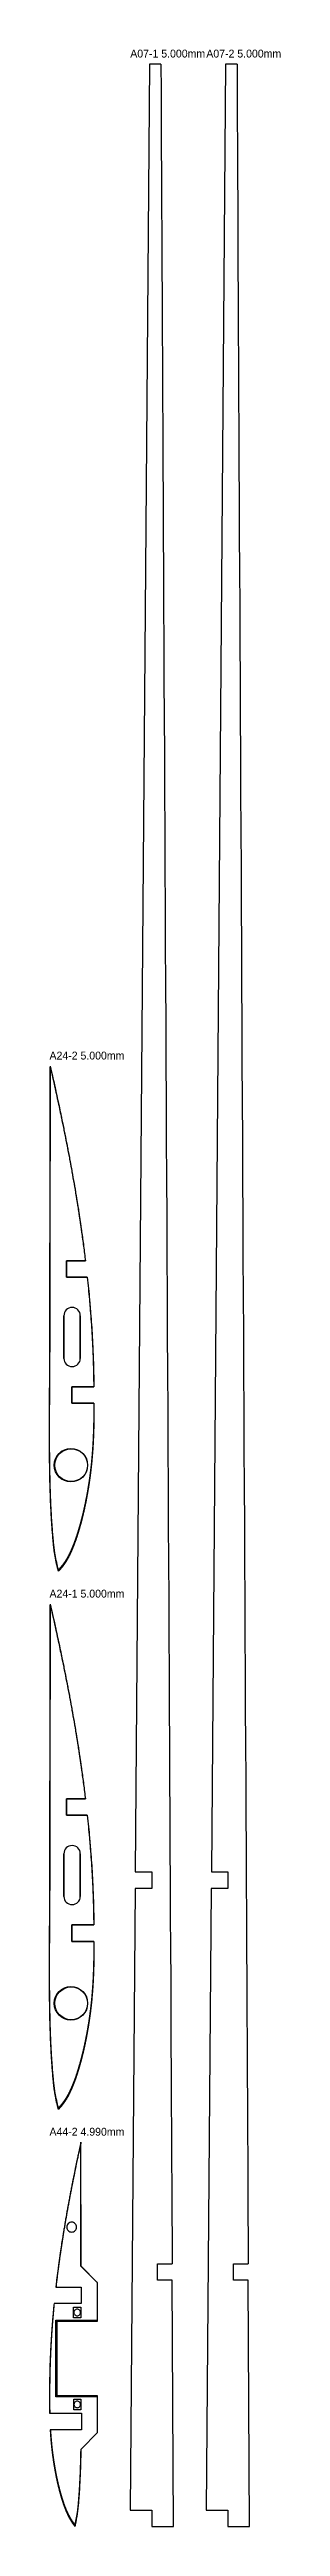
# Model space of a CAD drawing. Header units: millimetres. Extents: x 0 to 1220, y 0 to 2440.
# Drawn here: x 292 to 362, y 10 to 764 of the extents above; entities that cross this region are included whole.
import ezdxf

# ---------------------------------------------------------------- set-up
doc = ezdxf.new("R2010")
doc.units = ezdxf.units.MM
for name, color, linetype in [('CUT', 1, 'Continuous'), ('LABELS_NONCUT', 3, 'Continuous'), ('SANDING_GUIDE_NONCUT', 5, 'Continuous')]:
    doc.layers.add(name, color=color, linetype=linetype)

msp = doc.modelspace()

# ---------------------------------------------------------------- texts
at = {"layer": 'LABELS_NONCUT'}
for s, p in [('A07-1 5.000mm', (316.43, 762)), ('A07-2 5.000mm', (339.62, 762)), ('A24-2 5.000mm', (291.8, 456.81)), ('A24-1 5.000mm', (291.8, 292.92)), ('A44-2 4.990mm', (291.8, 129.03))]:
    msp.add_text(s, height=2.4, dxfattribs=at).set_placement(p)

# ---------------------------------------------------------------- linework, layer by layer
at = {"layer": 'CUT'}
for p, q in [((322.31, 760, 0), (317.96, 209.35, 0)), ((325.78, 760, 0), (322.31, 760, 0)), ((345.5, 760, 0), (341.16, 209.35, 0)), ((348.98, 760, 0), (345.5, 760, 0)), ((296.98, 390.5, 0), (296.98, 395.5, 0)), ((296.98, 395.5, 0), (302.75, 395.49, 0)), ((303.32, 390.49, 0), (296.98, 390.5, 0)), ((296.2, 365.79, 0), (296.2, 378.79, 0)), ((301.2, 378.79, 0), (301.2, 365.79, 0)), ((298.58, 352.1, 0), (298.58, 357.1, 0)), ((298.58, 357.1, 0), (305.33, 357.09, 0)), ((305.36, 352.09, 0), (298.58, 352.1, 0)), ((296.98, 226.61, 0), (296.98, 231.61, 0)), ((296.98, 231.61, 0), (302.75, 231.6, 0)), ((303.32, 226.6, 0), (296.98, 226.61, 0)), ((296.2, 201.9, 0), (296.2, 214.9, 0)), ((301.2, 214.9, 0), (301.2, 201.9, 0)), ((317.92, 204.35, 0), (316.43, 15, 0)), ((323.01, 204.35, 0), (317.92, 204.35, 0)), ((317.96, 209.35, 0), (323.01, 209.35, 0)), ((323.01, 209.35, 0), (323.01, 204.35, 0)), ((341.12, 204.35, 0), (339.62, 15, 0)), ((346.2, 204.35, 0), (341.12, 204.35, 0)), ((341.16, 209.35, 0), (346.2, 209.35, 0)), ((346.2, 209.35, 0), (346.2, 204.35, 0)), ((298.58, 188.21, 0), (298.58, 193.21, 0)), ((298.58, 193.21, 0), (305.33, 193.2, 0)), ((305.36, 188.2, 0), (298.58, 188.21, 0)), ((301.42, 89.28, 0), (301.36, 127.03, 0)), ((306.38, 84.33, 0), (301.42, 89.28, 0)), ((306.39, 84.33, 0), (306.38, 84.33, 0)), ((306.4, 72.87, 0), (306.39, 84.33, 0)), ((324.7, 90, 0), (329.2, 90, 0)), ((324.7, 85, 0), (324.7, 90, 0)), ((329.23, 85, 0), (324.7, 85, 0)), ((329.62, 10.05, 0), (329.23, 85, 0)), ((347.9, 90, 0), (352.4, 90, 0)), ((347.9, 85, 0), (347.9, 90, 0)), ((352.43, 85, 0), (347.9, 85, 0)), ((352.82, 10.05, 0), (352.43, 85, 0)), ((301.42, 77.88, 0), (293.19, 77.87, 0)), ((293.72, 82.87, 0), (301.43, 82.88, 0)), ((299.14, 73.57, 0), (299.14, 76.77, 0)), ((299.14, 76.77, 0), (301.34, 76.77, 0)), ((301.34, 76.77, 0), (301.34, 73.57, 0)), ((301.43, 82.88, 0), (301.42, 77.88, 0)), ((293.76, 49.47, 0), (293.76, 72.87, 0)), ((293.76, 72.87, 0), (306.4, 72.87, 0)), ((301.34, 73.57, 0), (299.14, 73.57, 0)), ((306.42, 49.47, 0), (293.76, 49.47, 0)), ((299.17, 45.57, 0), (299.17, 48.77, 0)), ((299.17, 48.77, 0), (301.37, 48.77, 0)), ((301.37, 45.57, 0), (299.17, 45.57, 0)), ((301.37, 48.77, 0), (301.37, 45.57, 0)), ((306.43, 38.6, 0), (306.42, 49.47, 0)), ((291.84, 44.47, 0), (301.51, 44.48, 0)), ((301.52, 39.48, 0), (292.02, 39.47, 0)), ((301.46, 33.5, 0), (306.43, 38.6, 0)), ((301.51, 44.48, 0), (301.52, 39.48, 0)), ((316.43, 15, 0), (323.01, 15, 0)), ((323.01, 15, 0), (323.01, 10, 0)), ((323.01, 10, 0), (329.62, 10, 0)), ((329.62, 10, 0), (329.62, 10.05, 0)), ((339.62, 15, 0), (346.2, 15, 0)), ((346.2, 15, 0), (346.2, 10, 0)), ((346.2, 10, 0), (352.82, 10, 0)), ((352.82, 10, 0), (352.82, 10.05, 0))]:
    msp.add_line(p, q, dxfattribs=at)
for centre in [(298.33, 333.25), (298.33, 169.35)]:
    msp.add_circle(centre, 5.1, dxfattribs=at)
for centre, start, end in [((298.7, 378.79, 0), 0, -180), ((298.7, 365.79, 0), -180, 0), ((298.7, 214.9, 0), 0, -180), ((298.7, 201.9, 0), -180, 0)]:
    msp.add_arc(centre, 2.5, start, end, dxfattribs=at)
msp.add_ellipse((298.69, 101.14, 0), major_axis=(1.47, -0.3), ratio=0.999725, start_param=0, end_param=0, dxfattribs=at)
for points in [[(325.78, 760, 0), (326.59, 589.98, 0), (328.37, 248.37, 0), (329.2, 90, 0)], [(348.98, 760, 0), (349.79, 589.98, 0), (351.57, 248.37, 0), (352.4, 90, 0)], [(292, 454.81, 0), (291.94, 422.15, 0), (291.91, 389.49, 0), (291.83, 356.83, 0)], [(292, 290.92, 0), (291.94, 258.26, 0), (291.91, 225.6, 0), (291.83, 192.94, 0)]]:
    msp.add_open_spline(points, degree=3, dxfattribs=at)
for points, knots in [([(292, 454.81, 0), (292.57, 452.37, 0), (293.35, 448.88, 0), (294.1, 445.46, 0), (294.42, 443.98, 0), (294.56, 443.34, 0), (294.87, 441.89, 0), (295.04, 441.08, 0), (295.46, 439.07, 0), (295.83, 437.29, 0), (296.3, 434.98, 0), (296.75, 432.69, 0), (297.22, 430.29, 0), (297.63, 428.2, 0), (297.85, 427.01, 0), (298.01, 426.13, 0), (298.15, 425.4, 0), (298.24, 424.9, 0), (298.29, 424.61, 0), (298.42, 423.91, 0), (298.75, 422.13, 0), (299.28, 419.1, 0), (299.69, 416.67, 0), (299.89, 415.47, 0), (299.9, 415.42, 0), (299.91, 415.38, 0), (299.91, 415.35, 0), (299.93, 415.25, 0), (299.96, 415.08, 0), (299.99, 414.9, 0), (300.01, 414.78, 0), (300.02, 414.7, 0), (300.04, 414.6, 0), (300.06, 414.44, 0), (300.11, 414.15, 0), (300.17, 413.8, 0), (300.24, 413.37, 0), (300.31, 412.94, 0), (300.38, 412.51, 0), (300.42, 412.22, 0), (300.5, 411.75, 0), (300.57, 411.27, 0), (300.67, 410.63, 0), (300.73, 410.22, 0), (300.78, 409.9, 0), (300.82, 409.65, 0), (300.86, 409.41, 0), (300.91, 409.08, 0), (300.96, 408.76, 0), (301.01, 408.43, 0), (301.04, 408.18, 0), (301.08, 407.94, 0), (301.13, 407.61, 0), (301.18, 407.29, 0), (301.23, 406.96, 0), (301.26, 406.72, 0), (301.29, 406.52, 0), (301.31, 406.36, 0), (301.34, 406.19, 0), (301.37, 405.99, 0), (301.41, 405.67, 0), (301.45, 405.41, 0), (301.48, 405.22, 0), (301.49, 405.14, 0), (301.51, 405, 0), (301.53, 404.84, 0), (301.55, 404.7, 0), (301.56, 404.62, 0), (301.57, 404.57, 0), (301.58, 404.51, 0), (301.59, 404.45, 0), (301.59, 404.4, 0), (301.6, 404.38, 0), (301.6, 404.36, 0), (301.6, 404.35, 0), (301.6, 404.34, 0), (301.6, 404.33, 0), (301.6, 404.33, 0), (301.71, 403.61, 0), (301.9, 402.21, 0), (302.3, 399.22, 0), (302.58, 396.95, 0), (302.75, 395.49, 0)], [0, 0, 0, 0, 0.12978, 0.173041, 0.173041, 0.205864, 0.205864, 0.246707, 0.246707, 0.306241, 0.336008, 0.365775, 0.425309, 0.455076, 0.469959, 0.484842, 0.499726, 0.507168, 0.510888, 0.514609, 0.544376, 0.60391, 0.663444, 0.664374, 0.665304, 0.665769, 0.666234, 0.667165, 0.670885, 0.674606, 0.676467, 0.677397, 0.678327, 0.682048, 0.685769, 0.693211, 0.700652, 0.708094, 0.715536, 0.722977, 0.722977, 0.739023, 0.747046, 0.755069, 0.75908, 0.763092, 0.767103, 0.771114, 0.779137, 0.783149, 0.78716, 0.791171, 0.795183, 0.803206, 0.807217, 0.811229, 0.81524, 0.817246, 0.819251, 0.823263, 0.827274, 0.835297, 0.8363, 0.837303, 0.839308, 0.84332, 0.845326, 0.846328, 0.847331, 0.848334, 0.849337, 0.85034, 0.850591, 0.850841, 0.851092, 0.851217, 0.851343, 0.851343, 0.851343, 0.888507, 0.925671, 1, 1, 1, 1]), ([(303.32, 390.49, 0), (303.45, 389.32, 0), (303.69, 387.01, 0), (303.96, 384.2, 0), (304.14, 382.06, 0), (304.33, 379.81, 0), (304.56, 376.85, 0), (304.71, 374.52, 0), (304.77, 373.38, 0), (304.78, 373.35, 0), (304.78, 373.29, 0), (304.79, 373.18, 0), (304.8, 372.95, 0), (304.82, 372.64, 0), (304.84, 372.27, 0), (304.86, 371.9, 0), (304.88, 371.52, 0), (304.9, 371.02, 0), (304.95, 370.12, 0), (305, 369.07, 0), (305.05, 368.01, 0), (305.08, 367.21, 0), (305.1, 366.61, 0), (305.12, 366.21, 0), (305.12, 366.04, 0), (305.13, 365.91, 0), (305.13, 365.81, 0), (305.13, 365.73, 0), (305.13, 365.67, 0), (305.14, 365.64, 0), (305.14, 365.62, 0), (305.14, 365.62, 0), (305.14, 365.61, 0), (305.16, 365.02, 0), (305.21, 363.22, 0), (305.27, 360.98, 0), (305.31, 358.73, 0), (305.32, 357.62, 0), (305.33, 357.09, 0)], [0, 0, 0, 0, 0.102253, 0.204505, 0.255632, 0.306758, 0.409011, 0.511263, 0.511263, 0.512719, 0.514175, 0.517087, 0.522911, 0.534558, 0.546206, 0.557853, 0.569501, 0.581148, 0.604443, 0.651033, 0.674328, 0.697623, 0.720918, 0.726742, 0.732566, 0.735477, 0.738389, 0.741301, 0.742757, 0.743485, 0.743849, 0.744213, 0.744213, 0.744213, 0.796404, 0.900787, 0.952978, 1, 1, 1, 1]), ([(294.53, 300.92, 0), (294.51, 300.98, 0), (294.48, 301.06, 0), (294.42, 301.26, 0), (294.39, 301.4, 0), (294.05, 302.72, 0), (293.61, 304.8, 0), (293.4, 306.16, 0), (293.34, 306.52, 0), (293.27, 307.07, 0), (293.2, 307.62, 0), (293.13, 308.18, 0), (293.07, 308.75, 0), (293.01, 309.32, 0), (292.96, 309.8, 0), (292.93, 310.19, 0), (292.91, 310.38, 0), (292.85, 311.05, 0), (292.76, 312.12, 0), (292.64, 313.61, 0), (292.57, 314.56, 0), (292.53, 315.2, 0), (292.46, 316.18, 0), (292.41, 317.01, 0), (292.37, 317.64, 0), (292.36, 317.72, 0), (292.36, 317.74, 0), (292.36, 317.76, 0), (292.36, 317.82, 0), (292.35, 318.01, 0), (292.34, 318.22, 0), (292.32, 318.43, 0), (292.32, 318.58, 0), (292.31, 318.76, 0), (292.29, 318.97, 0), (292.27, 319.42, 0), (292.24, 320.09, 0), (292.19, 321.03, 0), (292.15, 322, 0), (292.1, 323.32, 0), (292.06, 324.34, 0), (292.02, 325.6, 0), (292, 326.33, 0), (291.97, 327.2, 0), (291.96, 327.78, 0), (291.95, 328.22, 0), (291.93, 328.68, 0), (291.93, 329.03, 0), (291.92, 329.5, 0), (291.91, 329.88, 0), (291.9, 330.27, 0), (291.89, 330.96, 0), (291.87, 331.74, 0), (291.86, 332.47, 0), (291.86, 332.81, 0), (291.85, 333.69, 0), (291.83, 335.1, 0), (291.81, 336.82, 0), (291.81, 338.15, 0), (291.8, 339.13, 0), (291.8, 340.08, 0), (291.8, 341.3, 0), (291.8, 342.29, 0), (291.8, 343.32, 0), (291.8, 344.42, 0), (291.8, 346.06, 0), (291.8, 347.38, 0), (291.81, 348.52, 0), (291.81, 349, 0), (291.81, 349.51, 0), (291.81, 349.57, 0), (291.81, 349.67, 0), (291.81, 349.88, 0), (291.81, 350.19, 0), (291.81, 350.49, 0), (291.81, 350.74, 0), (291.81, 350.9, 0), (291.81, 351.02, 0), (291.81, 351.12, 0), (291.81, 351.21, 0), (291.81, 351.3, 0), (291.82, 351.4, 0), (291.82, 351.52, 0), (291.82, 351.75, 0), (291.82, 351.97, 0), (291.82, 352.16, 0), (291.82, 352.25, 0), (291.82, 352.35, 0), (291.82, 352.45, 0), (291.82, 352.54, 0), (291.82, 352.64, 0), (291.82, 352.74, 0), (291.82, 352.83, 0), (291.82, 352.91, 0), (291.82, 352.97, 0), (291.82, 352.99, 0), (291.82, 353.01, 0), (291.82, 353.03, 0), (291.82, 353.07, 0), (291.82, 353.14, 0), (291.82, 353.22, 0), (291.82, 353.29, 0), (291.82, 353.34, 0), (291.82, 353.36, 0), (291.82, 353.38, 0), (291.82, 353.39, 0), (291.82, 353.41, 0), (291.82, 353.43, 0), (291.82, 353.45, 0), (291.82, 353.47, 0), (291.82, 353.49, 0), (291.82, 353.51, 0), (291.82, 353.52, 0), (291.82, 353.53, 0), (291.82, 353.54, 0), (291.82, 353.57, 0), (291.82, 353.62, 0), (291.82, 353.68, 0), (291.82, 353.71, 0), (291.82, 353.72, 0), (291.82, 353.73, 0), (291.82, 353.75, 0), (291.82, 353.78, 0), (291.82, 353.81, 0), (291.82, 353.84, 0), (291.82, 353.86, 0), (291.82, 353.88, 0), (291.82, 353.9, 0), (291.82, 353.92, 0), (291.82, 353.96, 0), (291.82, 353.98, 0), (291.82, 354.47, 0), (291.82, 355.03, 0), (291.83, 355.62, 0), (291.83, 355.75, 0), (291.83, 355.82, 0), (291.83, 355.86, 0), (291.83, 355.88, 0), (291.83, 355.89, 0), (291.83, 356.21, 0), (291.83, 356.49, 0), (291.83, 356.83, 0), (291.83, 356.83, 0)], [0, 0, 0, 0, 0.006201, 0.006201, 0.016252, 0.016252, 0.089352, 0.089352, 0.100566, 0.111781, 0.122995, 0.13421, 0.145424, 0.156639, 0.167854, 0.173461, 0.179068, 0.179068, 0.211749, 0.22809, 0.244431, 0.260771, 0.277112, 0.309793, 0.313878, 0.314389, 0.314644, 0.3149, 0.315921, 0.317963, 0.326134, 0.328176, 0.330219, 0.334304, 0.338389, 0.342474, 0.358815, 0.375156, 0.391496, 0.407837, 0.440518, 0.440518, 0.46806, 0.474946, 0.481832, 0.495603, 0.495603, 0.504093, 0.512583, 0.516828, 0.521073, 0.529563, 0.546542, 0.555032, 0.563522, 0.563522, 0.600264, 0.637005, 0.655376, 0.673747, 0.692118, 0.710489, 0.74723, 0.756416, 0.783972, 0.820714, 0.857455, 0.857455, 0.881928, 0.882693, 0.883457, 0.884987, 0.888046, 0.894164, 0.900282, 0.903341, 0.906401, 0.90793, 0.90946, 0.910989, 0.912519, 0.914048, 0.915578, 0.918637, 0.924755, 0.926285, 0.927814, 0.929344, 0.930873, 0.932403, 0.933932, 0.935462, 0.936991, 0.938521, 0.939286, 0.939477, 0.939668, 0.940051, 0.940815, 0.94158, 0.94311, 0.944639, 0.945022, 0.945404, 0.945595, 0.945786, 0.946169, 0.946551, 0.946742, 0.946933, 0.947316, 0.947698, 0.947889, 0.947985, 0.948081, 0.948463, 0.949228, 0.950757, 0.950853, 0.950948, 0.95114, 0.951522, 0.951904, 0.952287, 0.953052, 0.953243, 0.953434, 0.953816, 0.954199, 0.954581, 0.955346, 0.955346, 0.977581, 0.981287, 0.98314, 0.984066, 0.984529, 0.984761, 0.984993, 0.984993, 0.999816, 1, 1, 1, 1]), ([(305.36, 352.09, 0), (305.36, 352, 0), (305.36, 351.92, 0), (305.36, 351.83, 0), (305.36, 351.75, 0), (305.36, 351.66, 0), (305.36, 351.57, 0), (305.36, 351.49, 0), (305.36, 351.4, 0), (305.36, 351.32, 0), (305.36, 351.24, 0), (305.36, 351.15, 0), (305.36, 351.07, 0), (305.36, 350.99, 0), (305.36, 350.9, 0), (305.36, 350.82, 0), (305.36, 350.74, 0), (305.36, 350.65, 0), (305.36, 350.57, 0), (305.36, 350.49, 0), (305.36, 350.4, 0), (305.36, 350.32, 0), (305.36, 350.23, 0), (305.36, 350.15, 0), (305.36, 350.07, 0), (305.36, 349.99, 0), (305.35, 349.91, 0), (305.35, 349.83, 0), (305.35, 349.74, 0), (305.35, 349.66, 0), (305.35, 349.58, 0), (305.35, 349.5, 0), (305.35, 349.42, 0), (305.35, 349.34, 0), (305.35, 349.26, 0), (305.35, 349.18, 0), (305.35, 349.1, 0), (305.35, 349.02, 0), (305.35, 348.94, 0), (305.35, 348.86, 0), (305.35, 348.78, 0), (305.35, 348.7, 0), (305.35, 348.61, 0), (305.35, 348.53, 0), (305.34, 348.45, 0), (305.34, 348.37, 0), (305.34, 348.29, 0), (305.34, 348.21, 0), (305.34, 348.13, 0), (305.34, 348.05, 0), (305.34, 347.97, 0), (305.34, 347.89, 0), (305.34, 347.81, 0), (305.34, 347.73, 0), (305.34, 347.65, 0), (305.33, 347.57, 0), (305.33, 347.49, 0), (305.33, 347.41, 0), (305.33, 347.33, 0), (305.33, 347.25, 0), (305.33, 347.17, 0), (305.33, 347.09, 0), (305.33, 347.01, 0), (305.32, 346.93, 0), (305.32, 346.85, 0), (305.32, 346.77, 0), (305.32, 346.69, 0), (305.32, 346.61, 0), (305.32, 346.53, 0), (305.32, 346.45, 0), (305.32, 346.37, 0), (305.31, 346.29, 0), (305.31, 346.21, 0), (305.31, 346.13, 0), (305.31, 346.05, 0), (305.31, 345.97, 0), (305.31, 345.89, 0), (305.3, 345.81, 0), (305.3, 345.73, 0), (305.3, 345.65, 0), (305.3, 345.57, 0), (305.3, 345.49, 0), (305.3, 345.41, 0), (305.29, 345.34, 0), (305.29, 345.26, 0), (305.29, 345.18, 0), (305.29, 345.1, 0), (305.29, 345.02, 0), (305.28, 344.94, 0), (305.28, 344.86, 0), (305.28, 344.78, 0), (305.28, 344.7, 0), (305.28, 344.63, 0), (305.27, 344.55, 0), (305.27, 344.47, 0), (305.27, 344.39, 0), (305.27, 344.31, 0), (305.27, 344.23, 0), (305.26, 344.15, 0), (305.26, 344.08, 0), (305.26, 344, 0), (305.26, 343.92, 0), (305.25, 343.84, 0), (305.25, 343.76, 0), (305.25, 343.69, 0), (305.25, 343.61, 0), (305.25, 343.53, 0), (305.24, 343.45, 0), (305.24, 343.37, 0), (305.24, 343.3, 0), (305.24, 343.22, 0), (305.23, 343.14, 0), (305.23, 343.06, 0), (305.23, 342.99, 0), (305.22, 342.91, 0), (305.22, 342.83, 0), (305.22, 342.76, 0), (305.22, 342.68, 0), (305.21, 342.6, 0), (305.21, 342.52, 0), (305.21, 342.45, 0), (305.2, 342.37, 0), (305.2, 342.29, 0), (305.2, 342.22, 0), (305.2, 342.14, 0), (305.19, 342.06, 0), (305.19, 341.99, 0), (305.19, 341.91, 0), (305.18, 341.84, 0), (305.18, 341.76, 0), (305.18, 341.68, 0), (305.17, 341.61, 0), (305.17, 341.53, 0), (305.17, 341.46, 0), (305.16, 341.38, 0), (305.16, 341.3, 0), (305.16, 341.23, 0), (305.15, 341.15, 0), (305.15, 341.08, 0), (305.15, 341, 0), (305.14, 340.93, 0), (305.14, 340.85, 0), (305.14, 340.78, 0), (305.13, 340.7, 0), (305.13, 340.63, 0), (305.12, 340.55, 0), (305.12, 340.48, 0), (305.12, 340.4, 0), (305.11, 340.32, 0), (305.11, 340.25, 0), (305.11, 340.17, 0), (305.1, 340.1, 0), (305.1, 340.02, 0), (305.09, 339.95, 0), (305.09, 339.87, 0), (305.08, 339.79, 0), (305.08, 339.72, 0), (305.08, 339.64, 0), (305.07, 339.56, 0), (305.07, 339.49, 0), (305.06, 339.41, 0), (305.06, 339.33, 0), (305.05, 339.26, 0), (305.05, 339.18, 0), (305.05, 339.1, 0), (305.04, 339.03, 0), (305.04, 338.95, 0), (305.03, 338.87, 0), (305.03, 338.79, 0), (305.02, 338.72, 0), (305.02, 338.64, 0), (305.01, 338.56, 0), (305.01, 338.49, 0), (305, 338.41, 0), (305, 338.33, 0), (304.99, 338.25, 0), (304.99, 338.17, 0), (304.98, 338.1, 0), (304.98, 338.02, 0), (304.97, 337.94, 0), (304.97, 337.86, 0), (304.96, 337.78, 0), (304.96, 337.71, 0), (304.95, 337.63, 0), (304.94, 337.55, 0), (304.94, 337.47, 0), (304.93, 337.39, 0), (304.93, 337.31, 0), (304.92, 337.24, 0), (304.92, 337.16, 0), (304.91, 337.08, 0), (304.9, 337, 0), (304.9, 336.92, 0), (304.89, 336.84, 0), (304.89, 336.76, 0), (304.88, 336.68, 0), (304.87, 336.61, 0), (304.87, 336.53, 0), (304.86, 336.45, 0), (304.86, 336.37, 0), (304.85, 336.29, 0), (304.84, 336.21, 0), (304.84, 336.13, 0), (304.83, 336.05, 0), (304.82, 335.97, 0), (304.82, 335.89, 0), (304.81, 335.81, 0), (304.8, 335.74, 0), (304.8, 335.66, 0), (304.79, 335.58, 0), (304.78, 335.5, 0), (304.78, 335.42, 0), (304.77, 335.34, 0), (304.76, 335.26, 0), (304.75, 335.18, 0), (304.75, 335.1, 0), (304.74, 335.02, 0), (304.74, 334.97, 0), (304.73, 334.92, 0), (304.73, 334.87, 0), (304.72, 334.82, 0), (304.72, 334.77, 0), (304.71, 334.72, 0), (304.71, 334.67, 0), (304.7, 334.62, 0), (304.7, 334.57, 0), (304.69, 334.52, 0), (304.69, 334.47, 0), (304.68, 334.42, 0), (304.68, 334.37, 0), (304.67, 334.32, 0), (304.67, 334.27, 0), (304.67, 334.22, 0), (304.66, 334.17, 0), (304.66, 334.12, 0), (304.65, 334.07, 0), (304.65, 334.02, 0), (304.64, 333.97, 0), (304.64, 333.91, 0), (304.63, 333.86, 0), (304.63, 333.81, 0), (304.62, 333.76, 0), (304.62, 333.71, 0), (304.61, 333.66, 0), (304.6, 333.61, 0), (304.6, 333.56, 0), (304.59, 333.51, 0), (304.59, 333.46, 0), (304.58, 333.41, 0), (304.58, 333.36, 0), (304.57, 333.31, 0), (304.57, 333.26, 0), (304.56, 333.21, 0), (304.56, 333.16, 0), (304.55, 333.11, 0), (304.55, 333.06, 0), (304.54, 333.01, 0), (304.54, 332.96, 0), (304.53, 332.91, 0), (304.53, 332.86, 0), (304.52, 332.81, 0), (304.51, 332.76, 0), (304.51, 332.71, 0), (304.5, 332.66, 0), (304.5, 332.61, 0), (304.49, 332.56, 0), (304.49, 332.51, 0), (304.48, 332.46, 0), (304.48, 332.41, 0), (304.47, 332.36, 0), (304.46, 332.31, 0), (304.46, 332.25, 0), (304.45, 332.2, 0), (304.45, 332.15, 0), (304.44, 332.1, 0), (304.44, 332.05, 0), (304.43, 332, 0), (304.42, 331.95, 0), (304.42, 331.9, 0), (304.41, 331.85, 0), (304.41, 331.8, 0), (304.4, 331.75, 0), (304.39, 331.7, 0), (304.39, 331.65, 0), (304.38, 331.6, 0), (304.38, 331.55, 0), (304.37, 331.5, 0), (304.36, 331.45, 0), (304.36, 331.4, 0), (304.35, 331.35, 0), (304.35, 331.3, 0), (304.34, 331.25, 0), (304.33, 331.2, 0), (304.33, 331.15, 0), (304.32, 331.1, 0), (304.32, 331.05, 0), (304.31, 331, 0), (304.3, 330.95, 0), (304.3, 330.9, 0), (304.29, 330.85, 0), (304.28, 330.8, 0), (304.28, 330.75, 0), (304.27, 330.7, 0), (304.27, 330.65, 0), (304.26, 330.6, 0), (304.25, 330.55, 0), (304.25, 330.5, 0), (304.24, 330.45, 0), (304.23, 330.4, 0), (304.23, 330.35, 0), (304.22, 330.3, 0), (304.21, 330.24, 0), (304.21, 330.19, 0), (304.2, 330.13, 0), (304.19, 330.07, 0), (304.18, 330.01, 0), (304.17, 329.95, 0), (304.17, 329.89, 0), (304.16, 329.83, 0), (304.15, 329.77, 0), (304.14, 329.7, 0), (304.13, 329.64, 0), (304.13, 329.58, 0), (304.12, 329.52, 0), (304.11, 329.46, 0), (304.1, 329.4, 0), (304.09, 329.34, 0), (304.08, 329.28, 0), (304.08, 329.22, 0), (304.07, 329.16, 0), (304.06, 329.1, 0), (304.05, 329.04, 0), (304.04, 328.98, 0), (304.03, 328.92, 0), (304.03, 328.86, 0), (304.02, 328.8, 0), (304.01, 328.74, 0), (304, 328.68, 0), (303.99, 328.63, 0), (303.98, 328.57, 0), (303.97, 328.51, 0), (303.97, 328.45, 0), (303.96, 328.39, 0), (303.95, 328.33, 0), (303.94, 328.27, 0), (303.93, 328.21, 0), (303.92, 328.15, 0), (303.91, 328.09, 0), (303.9, 328.03, 0), (303.9, 327.97, 0), (303.89, 327.92, 0), (303.88, 327.86, 0), (303.87, 327.8, 0), (303.86, 327.74, 0), (303.85, 327.68, 0), (303.84, 327.62, 0), (303.83, 327.56, 0), (303.83, 327.51, 0), (303.82, 327.45, 0), (303.81, 327.39, 0), (303.8, 327.33, 0), (303.79, 327.25, 0), (303.77, 327.17, 0), (303.76, 327.09, 0), (303.75, 327.01, 0), (303.74, 326.93, 0), (303.72, 326.86, 0), (303.71, 326.78, 0), (303.7, 326.7, 0), (303.69, 326.62, 0), (303.67, 326.54, 0), (303.66, 326.46, 0), (303.65, 326.38, 0), (303.64, 326.3, 0), (303.62, 326.23, 0), (303.61, 326.15, 0), (303.6, 326.07, 0), (303.58, 325.99, 0), (303.57, 325.91, 0), (303.56, 325.84, 0), (303.55, 325.76, 0), (303.53, 325.68, 0), (303.52, 325.6, 0), (303.51, 325.53, 0), (303.49, 325.45, 0), (303.48, 325.37, 0), (303.47, 325.29, 0), (303.45, 325.22, 0), (303.44, 325.14, 0), (303.43, 325.06, 0), (303.41, 324.99, 0), (303.4, 324.91, 0), (303.39, 324.84, 0), (303.37, 324.76, 0), (303.36, 324.68, 0), (303.35, 324.61, 0), (303.33, 324.53, 0), (303.32, 324.46, 0), (303.31, 324.38, 0), (303.29, 324.31, 0), (303.28, 324.23, 0), (303.27, 324.16, 0), (303.25, 324.08, 0), (303.24, 324.01, 0), (303.23, 323.93, 0), (303.21, 323.86, 0), (303.2, 323.78, 0), (303.18, 323.71, 0), (303.17, 323.63, 0), (303.16, 323.56, 0), (303.14, 323.48, 0), (303.13, 323.41, 0), (303.12, 323.34, 0), (303.1, 323.26, 0), (303.09, 323.19, 0), (303.07, 323.12, 0), (303.06, 323.04, 0), (303.05, 322.97, 0), (303.03, 322.9, 0), (303.02, 322.82, 0), (303, 322.75, 0), (302.99, 322.68, 0), (302.97, 322.61, 0), (302.96, 322.53, 0), (302.95, 322.46, 0), (302.93, 322.39, 0), (302.92, 322.32, 0), (302.9, 322.24, 0), (302.89, 322.17, 0), (302.87, 322.1, 0), (302.86, 322.03, 0), (302.85, 321.96, 0), (302.83, 321.89, 0), (302.82, 321.82, 0), (302.8, 321.74, 0), (302.79, 321.67, 0), (302.77, 321.6, 0), (302.76, 321.53, 0), (302.74, 321.46, 0), (302.73, 321.39, 0), (302.72, 321.32, 0), (302.7, 321.25, 0), (302.69, 321.18, 0), (302.67, 321.11, 0), (302.66, 321.04, 0), (302.64, 320.97, 0), (302.63, 320.9, 0), (302.61, 320.83, 0), (302.6, 320.76, 0), (302.58, 320.69, 0), (302.57, 320.62, 0), (302.55, 320.55, 0), (302.54, 320.48, 0), (302.52, 320.42, 0), (302.51, 320.35, 0), (302.49, 320.28, 0), (302.48, 320.21, 0), (302.47, 320.18, 0), (302.46, 320.14, 0), (302.46, 320.11, 0), (302.45, 320.07, 0), (302.44, 320.04, 0), (302.43, 320, 0), (302.43, 319.97, 0), (302.42, 319.94, 0), (302.41, 319.9, 0), (302.4, 319.87, 0), (302.4, 319.83, 0), (302.39, 319.8, 0), (302.37, 319.73, 0), (302.36, 319.65, 0), (302.34, 319.58, 0), (302.32, 319.51, 0), (302.31, 319.44, 0), (302.29, 319.37, 0), (302.28, 319.33, 0), (302.27, 319.29, 0), (302.27, 319.26, 0), (302.26, 319.22, 0), (302.25, 319.18, 0), (302.24, 319.15, 0), (302.23, 319.11, 0), (302.22, 319.07, 0), (302.22, 319.03, 0), (302.21, 319, 0), (302.2, 318.96, 0), (302.19, 318.92, 0), (302.17, 318.85, 0), (302.15, 318.77, 0), (302.14, 318.69, 0), (302.12, 318.62, 0), (302.1, 318.54, 0), (302.08, 318.46, 0), (302.07, 318.43, 0), (302.06, 318.39, 0), (302.05, 318.35, 0), (302.05, 318.31, 0), (302.04, 318.27, 0), (302.03, 318.23, 0), (302.02, 318.21, 0), (302.02, 318.19, 0), (302.01, 318.17, 0), (302.01, 318.15, 0), (302, 318.13, 0), (302, 318.11, 0), (301.99, 318.08, 0), (301.98, 318.04, 0), (301.97, 318, 0), (301.96, 317.96, 0), (301.95, 317.92, 0), (301.94, 317.88, 0), (301.93, 317.84, 0), (301.92, 317.8, 0), (301.91, 317.76, 0), (301.9, 317.72, 0), (301.89, 317.68, 0), (301.88, 317.64, 0), (301.87, 317.6, 0), (301.86, 317.56, 0), (301.85, 317.52, 0), (301.83, 317.44, 0), (301.81, 317.36, 0), (301.79, 317.28, 0), (301.77, 317.2, 0), (301.75, 317.12, 0), (301.73, 317.04, 0), (301.71, 316.96, 0), (301.69, 316.88, 0), (301.67, 316.8, 0), (301.65, 316.72, 0), (301.63, 316.64, 0), (301.61, 316.55, 0), (301.59, 316.47, 0), (301.57, 316.39, 0), (301.54, 316.31, 0), (301.52, 316.23, 0), (301.5, 316.15, 0), (301.48, 316.07, 0), (301.46, 315.98, 0), (301.44, 315.9, 0), (301.42, 315.82, 0), (301.39, 315.74, 0), (301.37, 315.66, 0), (301.35, 315.58, 0), (301.35, 315.57, 0), (301.34, 315.56, 0), (301.34, 315.55, 0), (301.34, 315.54, 0), (301.34, 315.53, 0), (301.33, 315.52, 0), (301.33, 315.5, 0), (301.32, 315.48, 0), (301.32, 315.46, 0), (301.31, 315.44, 0), (301.31, 315.42, 0), (301.3, 315.39, 0), (301.3, 315.39, 0), (301.3, 315.38, 0), (301.3, 315.38, 0), (301.29, 315.37, 0), (301.29, 315.37, 0), (301.29, 315.36, 0), (301.29, 315.35, 0), (301.29, 315.34, 0), (301.28, 315.33, 0), (301.27, 315.29, 0), (301.26, 315.25, 0), (301.25, 315.21, 0), (301.24, 315.17, 0), (301.23, 315.13, 0), (301.22, 315.09, 0), (301.2, 315.05, 0), (301.19, 315.01, 0), (301.18, 314.97, 0), (301.17, 314.93, 0), (301.16, 314.89, 0), (301.15, 314.85, 0), (301.14, 314.81, 0), (301.13, 314.77, 0), (301.11, 314.73, 0), (301.1, 314.69, 0), (301.09, 314.65, 0), (301.08, 314.61, 0), (301.06, 314.53, 0), (301.03, 314.45, 0), (301.01, 314.37, 0), (300.99, 314.29, 0), (300.97, 314.21, 0), (300.94, 314.13, 0), (300.92, 314.05, 0), (300.9, 313.97, 0), (300.87, 313.89, 0), (300.85, 313.81, 0), (300.83, 313.73, 0), (300.81, 313.66, 0), (300.79, 313.62, 0), (300.78, 313.58, 0), (300.77, 313.54, 0), (300.76, 313.5, 0), (300.75, 313.46, 0), (300.74, 313.42, 0), (300.72, 313.38, 0), (300.71, 313.34, 0), (300.7, 313.31, 0), (300.69, 313.27, 0), (300.68, 313.23, 0), (300.67, 313.19, 0), (300.65, 313.15, 0), (300.64, 313.11, 0), (300.63, 313.08, 0), (300.62, 313.04, 0), (300.61, 313, 0), (300.6, 312.96, 0), (300.58, 312.92, 0), (300.57, 312.89, 0), (300.56, 312.85, 0), (300.55, 312.81, 0), (300.54, 312.77, 0), (300.53, 312.73, 0), (300.52, 312.7, 0), (300.51, 312.67, 0), (300.5, 312.64, 0), (300.49, 312.6, 0), (300.48, 312.57, 0), (300.46, 312.54, 0), (300.45, 312.5, 0), (300.44, 312.47, 0), (300.43, 312.44, 0), (300.42, 312.4, 0), (300.41, 312.37, 0), (300.4, 312.34, 0), (300.39, 312.31, 0), (300.38, 312.27, 0), (300.37, 312.24, 0), (300.36, 312.21, 0), (300.35, 312.18, 0), (300.34, 312.14, 0), (300.33, 312.11, 0), (300.32, 312.08, 0), (300.31, 312.05, 0), (300.3, 312.02, 0), (300.29, 311.98, 0), (300.28, 311.95, 0), (300.28, 311.94, 0), (300.27, 311.92, 0), (300.27, 311.91, 0), (300.26, 311.89, 0), (300.25, 311.87, 0), (300.25, 311.86, 0), (300.24, 311.83, 0), (300.23, 311.79, 0), (300.22, 311.76, 0), (300.22, 311.76, 0), (300.21, 311.75, 0), (300.21, 311.74, 0), (300.21, 311.73, 0), (300.21, 311.72, 0), (300.2, 311.72, 0), (300.2, 311.71, 0), (300.2, 311.7, 0), (300.2, 311.69, 0), (300.2, 311.69, 0), (300.19, 311.68, 0), (300.19, 311.68, 0), (300.19, 311.68, 0), (300.19, 311.67, 0), (300.19, 311.67, 0), (300.18, 311.64, 0), (300.17, 311.61, 0), (300.16, 311.58, 0), (300.15, 311.54, 0), (300.14, 311.51, 0), (300.13, 311.48, 0), (300.12, 311.45, 0), (300.11, 311.42, 0), (300.1, 311.39, 0), (300.1, 311.38, 0), (300.09, 311.38, 0), (300.09, 311.37, 0), (300.09, 311.36, 0), (300.09, 311.35, 0), (300.08, 311.35, 0), (300.08, 311.33, 0), (300.07, 311.31, 0), (300.07, 311.3, 0), (300.06, 311.27, 0), (300.05, 311.24, 0), (300.04, 311.21, 0), (300.02, 311.15, 0), (300, 311.09, 0), (299.98, 311.03, 0), (299.96, 310.97, 0), (299.94, 310.91, 0), (299.92, 310.85, 0), (299.91, 310.84, 0), (299.91, 310.82, 0), (299.9, 310.81, 0), (299.9, 310.79, 0), (299.89, 310.78, 0), (299.89, 310.77, 0), (299.89, 310.76, 0), (299.89, 310.76, 0), (299.88, 310.75, 0), (299.88, 310.75, 0), (299.88, 310.75, 0), (299.88, 310.75, 0), (299.88, 310.75, 0), (299.88, 310.75, 0), (299.88, 310.74, 0), (299.88, 310.74, 0), (299.88, 310.73, 0), (299.87, 310.72, 0), (299.87, 310.71, 0), (299.87, 310.71, 0), (299.87, 310.7, 0), (299.86, 310.69, 0), (299.86, 310.69, 0), (299.86, 310.68, 0), (299.85, 310.65, 0), (299.84, 310.62, 0), (299.83, 310.59, 0), (299.83, 310.59, 0), (299.82, 310.58, 0), (299.82, 310.57, 0), (299.82, 310.56, 0), (299.82, 310.56, 0), (299.82, 310.55, 0), (299.81, 310.54, 0), (299.81, 310.52, 0), (299.8, 310.51, 0), (299.8, 310.5, 0), (299.8, 310.49, 0), (299.79, 310.49, 0), (299.79, 310.48, 0), (299.79, 310.47, 0), (299.79, 310.46, 0), (299.78, 310.46, 0), (299.78, 310.45, 0), (299.78, 310.44, 0), (299.78, 310.44, 0), (299.77, 310.43, 0), (299.77, 310.42, 0), (299.77, 310.41, 0), (299.76, 310.39, 0), (299.76, 310.38, 0), (299.75, 310.37, 0), (299.75, 310.35, 0), (299.74, 310.34, 0), (299.74, 310.34, 0), (299.74, 310.34, 0), (299.74, 310.33, 0), (299.74, 310.33, 0), (299.74, 310.33, 0), (299.74, 310.33, 0), (299.74, 310.33, 0), (299.74, 310.33, 0), (299.74, 310.33, 0), (299.74, 310.33, 0), (299.74, 310.33, 0), (299.74, 310.32, 0), (299.74, 310.32, 0), (299.74, 310.32, 0), (299.74, 310.32, 0), (299.74, 310.32, 0), (299.74, 310.32, 0), (299.74, 310.32, 0), (299.73, 310.31, 0), (299.73, 310.31, 0), (299.73, 310.31, 0), (299.73, 310.3, 0), (299.73, 310.3, 0), (299.73, 310.3, 0), (299.73, 310.29, 0), (299.72, 310.28, 0), (299.72, 310.28, 0), (299.72, 310.27, 0), (299.72, 310.26, 0), (299.71, 310.26, 0), (299.71, 310.25, 0), (299.71, 310.24, 0), (299.71, 310.24, 0), (299.71, 310.23, 0), (299.7, 310.23, 0), (299.7, 310.22, 0), (299.7, 310.22, 0), (299.7, 310.22, 0), (299.7, 310.21, 0), (299.7, 310.21, 0), (299.7, 310.21, 0), (299.7, 310.21, 0), (299.7, 310.21, 0), (299.7, 310.21, 0), (299.7, 310.21, 0), (299.7, 310.21, 0), (299.7, 310.21, 0), (299.7, 310.21, 0), (299.7, 310.21, 0), (299.7, 310.21, 0), (299.7, 310.2, 0), (299.7, 310.2, 0), (299.69, 310.2, 0), (299.69, 310.2, 0), (299.69, 310.2, 0), (299.69, 310.2, 0), (299.69, 310.2, 0), (299.69, 310.2, 0), (299.69, 310.19, 0), (299.69, 310.19, 0), (299.69, 310.19, 0), (299.69, 310.19, 0), (299.69, 310.19, 0), (299.69, 310.19, 0), (299.69, 310.19, 0), (299.69, 310.19, 0), (299.69, 310.19, 0), (299.69, 310.19, 0), (299.69, 310.18, 0), (299.69, 310.18, 0), (299.69, 310.18, 0), (299.69, 310.18, 0), (299.69, 310.18, 0), (299.69, 310.18, 0), (299.69, 310.18, 0), (299.69, 310.18, 0), (299.69, 310.18, 0), (299.69, 310.18, 0), (299.69, 310.18, 0), (299.69, 310.18, 0), (299.69, 310.18, 0), (299.69, 310.18, 0), (299.69, 310.18, 0), (299.69, 310.18, 0), (299.69, 310.18, 0), (299.69, 310.18, 0), (299.69, 310.18, 0), (299.69, 310.18, 0), (299.69, 310.18, 0), (299.69, 310.18, 0), (299.69, 310.18, 0), (299.69, 310.18, 0), (299.69, 310.18, 0), (299.69, 310.18, 0), (299.69, 310.18, 0), (299.69, 310.18, 0), (299.69, 310.18, 0), (299.69, 310.18, 0), (299.69, 310.18, 0), (299.69, 310.18, 0), (299.69, 310.18, 0), (299.69, 310.17, 0), (299.69, 310.17, 0), (299.69, 310.17, 0), (299.69, 310.17, 0), (299.67, 310.12, 0), (299.64, 310.05, 0), (299.63, 310.01, 0), (299.62, 309.98, 0), (299.61, 309.97, 0), (299.6, 309.92, 0), (299.58, 309.88, 0), (299.56, 309.81, 0), (299.54, 309.76, 0), (299.51, 309.69, 0), (299.49, 309.62, 0), (299.46, 309.55, 0), (299.44, 309.49, 0), (299.41, 309.42, 0), (299.39, 309.36, 0), (299.37, 309.29, 0), (299.34, 309.23, 0), (299.32, 309.16, 0), (299.3, 309.13, 0), (299.29, 309.1, 0), (299.28, 309.07, 0), (299.27, 309.05, 0), (299.27, 309.04, 0), (299.26, 309.02, 0), (299.26, 309, 0), (299.25, 308.99, 0), (299.24, 308.97, 0), (299.22, 308.91, 0), (299.2, 308.85, 0), (299.17, 308.79, 0), (299.15, 308.72, 0), (299.13, 308.66, 0), (299.1, 308.6, 0), (299.08, 308.54, 0), (299.05, 308.48, 0), (299.03, 308.42, 0), (299.01, 308.36, 0), (298.98, 308.3, 0), (298.96, 308.25, 0), (298.94, 308.19, 0), (298.91, 308.13, 0), (298.89, 308.07, 0), (298.87, 308.02, 0), (298.84, 307.96, 0), (298.82, 307.9, 0), (298.8, 307.85, 0), (298.77, 307.79, 0), (298.75, 307.74, 0), (298.74, 307.71, 0), (298.73, 307.68, 0), (298.72, 307.65, 0), (298.71, 307.63, 0), (298.69, 307.6, 0), (298.68, 307.57, 0), (298.66, 307.52, 0), (298.64, 307.47, 0), (298.61, 307.41, 0), (298.59, 307.36, 0), (298.57, 307.31, 0), (298.55, 307.25, 0), (298.52, 307.2, 0), (298.5, 307.15, 0), (298.48, 307.1, 0), (298.46, 307.05, 0), (298.43, 307, 0), (298.41, 306.95, 0), (298.39, 306.9, 0), (298.37, 306.85, 0), (298.35, 306.8, 0), (298.32, 306.75, 0), (298.3, 306.7, 0), (298.28, 306.66, 0), (298.26, 306.61, 0), (298.24, 306.56, 0), (298.21, 306.51, 0), (298.19, 306.47, 0), (298.17, 306.42, 0), (298.15, 306.37, 0), (298.13, 306.33, 0), (298.11, 306.28, 0), (298.08, 306.24, 0), (298.06, 306.19, 0), (298.04, 306.15, 0), (298.02, 306.1, 0), (298, 306.06, 0), (297.98, 306.01, 0), (297.96, 305.97, 0), (297.93, 305.93, 0), (297.91, 305.88, 0), (297.89, 305.84, 0), (297.87, 305.8, 0), (297.85, 305.76, 0), (297.83, 305.71, 0), (297.81, 305.67, 0), (297.79, 305.63, 0), (297.77, 305.59, 0), (297.75, 305.55, 0), (297.73, 305.51, 0), (297.7, 305.47, 0), (297.68, 305.43, 0), (297.66, 305.39, 0), (297.64, 305.35, 0), (297.62, 305.31, 0), (297.6, 305.27, 0), (297.58, 305.23, 0), (297.56, 305.19, 0), (297.54, 305.16, 0), (297.52, 305.12, 0), (297.5, 305.08, 0), (297.48, 305.04, 0), (297.46, 305.01, 0), (297.44, 304.97, 0), (297.42, 304.93, 0), (297.4, 304.9, 0), (297.39, 304.87, 0), (297.38, 304.85, 0), (297.36, 304.83, 0), (297.35, 304.8, 0), (297.34, 304.78, 0), (297.32, 304.76, 0), (297.31, 304.73, 0), (297.3, 304.71, 0), (297.29, 304.69, 0), (297.27, 304.67, 0), (297.26, 304.64, 0), (297.25, 304.62, 0), (297.22, 304.58, 0), (297.2, 304.53, 0), (297.17, 304.49, 0), (297.15, 304.45, 0), (297.12, 304.4, 0), (297.1, 304.36, 0), (297.07, 304.32, 0), (297.05, 304.28, 0), (297.02, 304.24, 0), (297, 304.2, 0), (296.97, 304.15, 0), (296.95, 304.11, 0), (296.94, 304.09, 0), (296.93, 304.07, 0), (296.91, 304.06, 0), (296.9, 304.04, 0), (296.89, 304.02, 0), (296.88, 304, 0), (296.87, 303.98, 0), (296.85, 303.96, 0), (296.84, 303.94, 0), (296.83, 303.92, 0), (296.82, 303.9, 0), (296.81, 303.88, 0), (296.78, 303.84, 0), (296.75, 303.79, 0), (296.72, 303.75, 0), (296.7, 303.7, 0), (296.67, 303.66, 0), (296.64, 303.62, 0), (296.63, 303.6, 0), (296.61, 303.58, 0), (296.6, 303.56, 0), (296.59, 303.53, 0), (296.57, 303.51, 0), (296.56, 303.49, 0), (296.54, 303.47, 0), (296.53, 303.45, 0), (296.52, 303.43, 0), (296.5, 303.41, 0), (296.49, 303.39, 0), (296.48, 303.37, 0), (296.45, 303.33, 0), (296.42, 303.29, 0), (296.4, 303.25, 0), (296.37, 303.21, 0), (296.34, 303.17, 0), (296.32, 303.14, 0), (296.29, 303.1, 0), (296.26, 303.06, 0), (296.24, 303.02, 0), (296.21, 302.98, 0), (296.18, 302.95, 0), (296.16, 302.91, 0), (296.13, 302.87, 0), (296.11, 302.84, 0), (296.08, 302.8, 0), (296.05, 302.77, 0), (296.03, 302.73, 0), (296, 302.7, 0), (295.98, 302.66, 0), (295.95, 302.63, 0), (295.92, 302.59, 0), (295.9, 302.56, 0), (295.87, 302.52, 0), (295.85, 302.49, 0), (295.82, 302.45, 0), (295.79, 302.42, 0), (295.77, 302.39, 0), (295.74, 302.35, 0), (295.72, 302.32, 0), (295.69, 302.29, 0), (295.66, 302.25, 0), (295.64, 302.22, 0), (295.61, 302.19, 0), (295.59, 302.15, 0), (295.56, 302.12, 0), (295.53, 302.09, 0), (295.51, 302.06, 0), (295.49, 302.03, 0), (295.47, 302, 0), (295.44, 301.97, 0), (295.41, 301.94, 0), (295.39, 301.91, 0), (295.36, 301.87, 0), (295.33, 301.84, 0), (295.3, 301.8, 0), (295.27, 301.76, 0), (295.23, 301.72, 0), (295.2, 301.68, 0), (295.17, 301.64, 0), (295.13, 301.6, 0), (295.09, 301.56, 0), (295.06, 301.51, 0), (295.02, 301.47, 0), (294.98, 301.42, 0), (294.94, 301.38, 0), (294.9, 301.33, 0), (294.86, 301.29, 0), (294.82, 301.24, 0), (294.78, 301.19, 0), (294.73, 301.14, 0), (294.7, 301.11, 0), (294.67, 301.07, 0), (294.63, 301.03, 0), (294.6, 300.99, 0), (294.56, 300.96, 0), (294.53, 300.92, 0)], [0, 0, 0, 0, 0.004609, 0.004609, 0.004609, 0.009218, 0.009218, 0.009218, 0.013827, 0.013827, 0.013827, 0.018436, 0.018436, 0.018436, 0.023045, 0.023045, 0.023045, 0.027654, 0.027654, 0.027654, 0.032263, 0.032263, 0.032263, 0.036872, 0.036872, 0.036872, 0.041326, 0.041326, 0.041326, 0.04578, 0.04578, 0.04578, 0.050234, 0.050234, 0.050234, 0.054688, 0.054688, 0.054688, 0.059142, 0.059142, 0.059142, 0.063596, 0.063596, 0.063596, 0.06805, 0.06805, 0.06805, 0.072504, 0.072504, 0.072504, 0.076958, 0.076958, 0.076958, 0.081412, 0.081412, 0.081412, 0.085866, 0.085866, 0.085866, 0.09032, 0.09032, 0.09032, 0.094775, 0.094775, 0.094775, 0.099229, 0.099229, 0.099229, 0.103683, 0.103683, 0.103683, 0.108137, 0.108137, 0.108137, 0.112591, 0.112591, 0.112591, 0.117045, 0.117045, 0.117045, 0.121499, 0.121499, 0.121499, 0.125953, 0.125953, 0.125953, 0.130407, 0.130407, 0.130407, 0.134861, 0.134861, 0.134861, 0.139315, 0.139315, 0.139315, 0.143769, 0.143769, 0.143769, 0.148223, 0.148223, 0.148223, 0.152677, 0.152677, 0.152677, 0.157131, 0.157131, 0.157131, 0.161585, 0.161585, 0.161585, 0.166039, 0.166039, 0.166039, 0.170494, 0.170494, 0.170494, 0.174948, 0.174948, 0.174948, 0.179402, 0.179402, 0.179402, 0.183856, 0.183856, 0.183856, 0.18831, 0.18831, 0.18831, 0.192764, 0.192764, 0.192764, 0.197218, 0.197218, 0.197218, 0.201672, 0.201672, 0.201672, 0.206126, 0.206126, 0.206126, 0.21058, 0.21058, 0.21058, 0.215034, 0.215034, 0.215034, 0.219488, 0.219488, 0.219488, 0.223942, 0.223942, 0.223942, 0.228396, 0.228396, 0.228396, 0.23285, 0.23285, 0.23285, 0.237304, 0.237304, 0.237304, 0.241759, 0.241759, 0.241759, 0.246213, 0.246213, 0.246213, 0.250667, 0.250667, 0.250667, 0.255121, 0.255121, 0.255121, 0.259575, 0.259575, 0.259575, 0.264029, 0.264029, 0.264029, 0.268483, 0.268483, 0.268483, 0.272937, 0.272937, 0.272937, 0.277391, 0.277391, 0.277391, 0.281845, 0.281845, 0.281845, 0.286299, 0.286299, 0.286299, 0.290753, 0.290753, 0.290753, 0.295207, 0.295207, 0.295207, 0.299661, 0.299661, 0.299661, 0.304115, 0.304115, 0.304115, 0.308569, 0.308569, 0.308569, 0.313023, 0.313023, 0.313023, 0.317478, 0.317478, 0.317478, 0.321932, 0.321932, 0.321932, 0.324738, 0.324738, 0.324738, 0.327545, 0.327545, 0.327545, 0.330351, 0.330351, 0.330351, 0.333158, 0.333158, 0.333158, 0.335964, 0.335964, 0.335964, 0.338771, 0.338771, 0.338771, 0.341577, 0.341577, 0.341577, 0.344384, 0.344384, 0.344384, 0.34719, 0.34719, 0.34719, 0.349997, 0.349997, 0.349997, 0.352803, 0.352803, 0.352803, 0.35561, 0.35561, 0.35561, 0.358416, 0.358416, 0.358416, 0.361223, 0.361223, 0.361223, 0.364029, 0.364029, 0.364029, 0.366835, 0.366835, 0.366835, 0.369642, 0.369642, 0.369642, 0.372448, 0.372448, 0.372448, 0.375255, 0.375255, 0.375255, 0.378061, 0.378061, 0.378061, 0.380868, 0.380868, 0.380868, 0.383674, 0.383674, 0.383674, 0.386481, 0.386481, 0.386481, 0.389287, 0.389287, 0.389287, 0.392094, 0.392094, 0.392094, 0.3949, 0.3949, 0.3949, 0.397707, 0.397707, 0.397707, 0.400513, 0.400513, 0.400513, 0.40332, 0.40332, 0.40332, 0.406126, 0.406126, 0.406126, 0.408933, 0.408933, 0.408933, 0.411739, 0.411739, 0.411739, 0.414913, 0.414913, 0.414913, 0.418087, 0.418087, 0.418087, 0.421261, 0.421261, 0.421261, 0.424435, 0.424435, 0.424435, 0.427609, 0.427609, 0.427609, 0.430783, 0.430783, 0.430783, 0.433957, 0.433957, 0.433957, 0.437131, 0.437131, 0.437131, 0.440305, 0.440305, 0.440305, 0.443479, 0.443479, 0.443479, 0.446653, 0.446653, 0.446653, 0.449827, 0.449827, 0.449827, 0.453001, 0.453001, 0.453001, 0.456175, 0.456175, 0.456175, 0.459349, 0.459349, 0.459349, 0.462523, 0.462523, 0.462523, 0.466883, 0.466883, 0.466883, 0.471244, 0.471244, 0.471244, 0.475604, 0.475604, 0.475604, 0.479964, 0.479964, 0.479964, 0.484325, 0.484325, 0.484325, 0.488685, 0.488685, 0.488685, 0.493045, 0.493045, 0.493045, 0.497406, 0.497406, 0.497406, 0.501766, 0.501766, 0.501766, 0.506127, 0.506127, 0.506127, 0.510487, 0.510487, 0.510487, 0.514847, 0.514847, 0.514847, 0.519208, 0.519208, 0.519208, 0.523568, 0.523568, 0.523568, 0.527928, 0.527928, 0.527928, 0.532289, 0.532289, 0.532289, 0.536649, 0.536649, 0.536649, 0.54101, 0.54101, 0.54101, 0.54537, 0.54537, 0.54537, 0.54973, 0.54973, 0.54973, 0.554091, 0.554091, 0.554091, 0.558451, 0.558451, 0.558451, 0.562811, 0.562811, 0.562811, 0.567172, 0.567172, 0.567172, 0.571532, 0.571532, 0.571532, 0.575892, 0.575892, 0.575892, 0.580253, 0.580253, 0.580253, 0.584613, 0.584613, 0.584613, 0.588974, 0.588974, 0.588974, 0.593334, 0.593334, 0.593334, 0.597694, 0.597694, 0.597694, 0.602055, 0.602055, 0.602055, 0.604257, 0.604257, 0.604257, 0.60646, 0.60646, 0.60646, 0.608662, 0.608662, 0.608662, 0.610865, 0.610865, 0.610865, 0.61527, 0.61527, 0.61527, 0.619675, 0.619675, 0.619675, 0.621877, 0.621877, 0.621877, 0.62408, 0.62408, 0.62408, 0.626282, 0.626282, 0.626282, 0.628485, 0.628485, 0.628485, 0.63289, 0.63289, 0.63289, 0.637295, 0.637295, 0.637295, 0.639497, 0.639497, 0.639497, 0.6417, 0.6417, 0.6417, 0.642801, 0.642801, 0.642801, 0.643902, 0.643902, 0.643902, 0.646105, 0.646105, 0.646105, 0.648307, 0.648307, 0.648307, 0.65051, 0.65051, 0.65051, 0.652712, 0.652712, 0.652712, 0.654915, 0.654915, 0.654915, 0.65932, 0.65932, 0.65932, 0.663725, 0.663725, 0.663725, 0.66813, 0.66813, 0.66813, 0.672535, 0.672535, 0.672535, 0.67694, 0.67694, 0.67694, 0.681345, 0.681345, 0.681345, 0.68575, 0.68575, 0.68575, 0.690155, 0.690155, 0.690155, 0.690706, 0.690706, 0.690706, 0.691256, 0.691256, 0.691256, 0.692358, 0.692358, 0.692358, 0.693459, 0.693459, 0.693459, 0.693734, 0.693734, 0.693734, 0.69401, 0.69401, 0.69401, 0.69456, 0.69456, 0.69456, 0.696763, 0.696763, 0.696763, 0.698965, 0.698965, 0.698965, 0.701168, 0.701168, 0.701168, 0.70337, 0.70337, 0.70337, 0.705573, 0.705573, 0.705573, 0.707775, 0.707775, 0.707775, 0.71218, 0.71218, 0.71218, 0.716585, 0.716585, 0.716585, 0.72099, 0.72099, 0.72099, 0.725395, 0.725395, 0.725395, 0.727598, 0.727598, 0.727598, 0.7298, 0.7298, 0.7298, 0.732003, 0.732003, 0.732003, 0.734205, 0.734205, 0.734205, 0.736408, 0.736408, 0.736408, 0.73861, 0.73861, 0.73861, 0.740813, 0.740813, 0.740813, 0.743015, 0.743015, 0.743015, 0.744965, 0.744965, 0.744965, 0.746915, 0.746915, 0.746915, 0.748865, 0.748865, 0.748865, 0.750815, 0.750815, 0.750815, 0.752765, 0.752765, 0.752765, 0.754715, 0.754715, 0.754715, 0.756665, 0.756665, 0.756665, 0.758615, 0.758615, 0.758615, 0.75959, 0.75959, 0.75959, 0.760565, 0.760565, 0.760565, 0.762515, 0.762515, 0.762515, 0.763003, 0.763003, 0.763003, 0.76349, 0.76349, 0.76349, 0.763978, 0.763978, 0.763978, 0.764222, 0.764222, 0.764222, 0.764465, 0.764465, 0.764465, 0.766415, 0.766415, 0.766415, 0.768365, 0.768365, 0.768365, 0.770315, 0.770315, 0.770315, 0.770803, 0.770803, 0.770803, 0.77129, 0.77129, 0.77129, 0.772265, 0.772265, 0.772265, 0.774215, 0.774215, 0.774215, 0.778115, 0.778115, 0.778115, 0.782015, 0.782015, 0.782015, 0.78299, 0.78299, 0.78299, 0.783965, 0.783965, 0.783965, 0.784209, 0.784209, 0.784209, 0.784331, 0.784331, 0.784331, 0.784453, 0.784453, 0.784453, 0.78494, 0.78494, 0.78494, 0.785428, 0.785428, 0.785428, 0.785915, 0.785915, 0.785915, 0.787865, 0.787865, 0.787865, 0.788353, 0.788353, 0.788353, 0.78884, 0.78884, 0.78884, 0.789815, 0.789815, 0.789815, 0.790303, 0.790303, 0.790303, 0.79079, 0.79079, 0.79079, 0.791278, 0.791278, 0.791278, 0.791765, 0.791765, 0.791765, 0.79274, 0.79274, 0.79274, 0.793715, 0.793715, 0.793715, 0.793837, 0.793837, 0.793837, 0.793898, 0.793898, 0.793898, 0.793959, 0.793959, 0.793959, 0.794081, 0.794081, 0.794081, 0.794142, 0.794142, 0.794142, 0.794203, 0.794203, 0.794203, 0.794446, 0.794446, 0.794446, 0.79469, 0.79469, 0.79469, 0.795178, 0.795178, 0.795178, 0.795665, 0.795665, 0.795665, 0.796153, 0.796153, 0.796153, 0.796396, 0.796396, 0.796396, 0.79664, 0.79664, 0.79664, 0.796731, 0.796731, 0.796731, 0.796762, 0.796762, 0.796762, 0.796823, 0.796823, 0.796823, 0.796884, 0.796884, 0.796884, 0.797006, 0.797006, 0.797006, 0.797067, 0.797067, 0.797067, 0.797128, 0.797128, 0.797128, 0.797188, 0.797188, 0.797188, 0.797249, 0.797249, 0.797249, 0.797371, 0.797371, 0.797371, 0.797402, 0.797402, 0.797402, 0.797432, 0.797432, 0.797432, 0.797463, 0.797463, 0.797463, 0.797478, 0.797478, 0.797478, 0.797486, 0.797486, 0.797486, 0.797487, 0.797487, 0.797487, 0.797489, 0.797489, 0.797489, 0.797491, 0.797491, 0.797491, 0.797493, 0.797493, 0.797493, 0.797554, 0.797554, 0.797554, 0.797585, 0.797585, 0.797585, 0.797615, 0.797615, 0.797615, 0.801515, 0.801515, 0.801515, 0.803465, 0.803465, 0.803465, 0.805415, 0.805415, 0.805415, 0.807888, 0.807888, 0.807888, 0.810361, 0.810361, 0.810361, 0.812834, 0.812834, 0.812834, 0.814071, 0.814071, 0.814071, 0.814689, 0.814689, 0.814689, 0.815307, 0.815307, 0.815307, 0.81778, 0.81778, 0.81778, 0.820253, 0.820253, 0.820253, 0.822726, 0.822726, 0.822726, 0.825199, 0.825199, 0.825199, 0.827672, 0.827672, 0.827672, 0.830145, 0.830145, 0.830145, 0.832618, 0.832618, 0.832618, 0.833855, 0.833855, 0.833855, 0.835091, 0.835091, 0.835091, 0.837565, 0.837565, 0.837565, 0.840038, 0.840038, 0.840038, 0.842511, 0.842511, 0.842511, 0.844984, 0.844984, 0.844984, 0.847457, 0.847457, 0.847457, 0.84993, 0.84993, 0.84993, 0.852403, 0.852403, 0.852403, 0.854876, 0.854876, 0.854876, 0.857349, 0.857349, 0.857349, 0.859822, 0.859822, 0.859822, 0.862295, 0.862295, 0.862295, 0.864768, 0.864768, 0.864768, 0.867241, 0.867241, 0.867241, 0.869714, 0.869714, 0.869714, 0.872187, 0.872187, 0.872187, 0.87466, 0.87466, 0.87466, 0.877133, 0.877133, 0.877133, 0.879606, 0.879606, 0.879606, 0.882079, 0.882079, 0.882079, 0.884552, 0.884552, 0.884552, 0.886157, 0.886157, 0.886157, 0.887763, 0.887763, 0.887763, 0.889368, 0.889368, 0.889368, 0.890973, 0.890973, 0.890973, 0.894183, 0.894183, 0.894183, 0.897394, 0.897394, 0.897394, 0.900604, 0.900604, 0.900604, 0.903814, 0.903814, 0.903814, 0.905419, 0.905419, 0.905419, 0.907025, 0.907025, 0.907025, 0.90863, 0.90863, 0.90863, 0.910235, 0.910235, 0.910235, 0.914037, 0.914037, 0.914037, 0.91784, 0.91784, 0.91784, 0.919741, 0.919741, 0.919741, 0.921642, 0.921642, 0.921642, 0.923544, 0.923544, 0.923544, 0.925445, 0.925445, 0.925445, 0.929247, 0.929247, 0.929247, 0.93305, 0.93305, 0.93305, 0.936853, 0.936853, 0.936853, 0.940655, 0.940655, 0.940655, 0.944458, 0.944458, 0.944458, 0.94826, 0.94826, 0.94826, 0.952063, 0.952063, 0.952063, 0.955865, 0.955865, 0.955865, 0.959668, 0.959668, 0.959668, 0.96347, 0.96347, 0.96347, 0.967273, 0.967273, 0.967273, 0.971075, 0.971075, 0.971075, 0.974095, 0.974095, 0.974095, 0.977114, 0.977114, 0.977114, 0.980134, 0.980134, 0.980134, 0.983153, 0.983153, 0.983153, 0.986172, 0.986172, 0.986172, 0.989192, 0.989192, 0.989192, 0.992211, 0.992211, 0.992211, 0.995231, 0.995231, 0.995231, 0.997615, 0.997615, 0.997615, 1, 1, 1, 1]), ([(292, 290.92, 0), (292.57, 288.48, 0), (293.35, 284.99, 0), (294.1, 281.57, 0), (294.42, 280.09, 0), (294.56, 279.45, 0), (294.87, 278, 0), (295.04, 277.19, 0), (295.46, 275.18, 0), (295.83, 273.4, 0), (296.3, 271.09, 0), (296.75, 268.8, 0), (297.22, 266.4, 0), (297.63, 264.3, 0), (297.85, 263.12, 0), (298.01, 262.24, 0), (298.15, 261.51, 0), (298.24, 261.01, 0), (298.29, 260.72, 0), (298.42, 260.02, 0), (298.75, 258.24, 0), (299.28, 255.21, 0), (299.69, 252.78, 0), (299.89, 251.58, 0), (299.9, 251.53, 0), (299.91, 251.49, 0), (299.91, 251.46, 0), (299.93, 251.36, 0), (299.96, 251.19, 0), (299.99, 251.01, 0), (300.01, 250.89, 0), (300.02, 250.81, 0), (300.04, 250.71, 0), (300.06, 250.54, 0), (300.11, 250.26, 0), (300.17, 249.91, 0), (300.24, 249.48, 0), (300.31, 249.05, 0), (300.38, 248.62, 0), (300.42, 248.32, 0), (300.5, 247.86, 0), (300.57, 247.38, 0), (300.67, 246.74, 0), (300.73, 246.33, 0), (300.78, 246.01, 0), (300.82, 245.76, 0), (300.86, 245.52, 0), (300.91, 245.19, 0), (300.96, 244.86, 0), (301.01, 244.54, 0), (301.04, 244.29, 0), (301.08, 244.05, 0), (301.13, 243.72, 0), (301.18, 243.4, 0), (301.23, 243.07, 0), (301.26, 242.83, 0), (301.29, 242.63, 0), (301.31, 242.46, 0), (301.34, 242.3, 0), (301.37, 242.1, 0), (301.41, 241.78, 0), (301.45, 241.52, 0), (301.48, 241.32, 0), (301.49, 241.25, 0), (301.51, 241.11, 0), (301.53, 240.95, 0), (301.55, 240.81, 0), (301.56, 240.73, 0), (301.57, 240.67, 0), (301.58, 240.62, 0), (301.59, 240.56, 0), (301.59, 240.51, 0), (301.6, 240.48, 0), (301.6, 240.47, 0), (301.6, 240.46, 0), (301.6, 240.45, 0), (301.6, 240.44, 0), (301.6, 240.44, 0), (301.71, 239.72, 0), (301.9, 238.32, 0), (302.3, 235.33, 0), (302.58, 233.06, 0), (302.75, 231.6, 0)], [0, 0, 0, 0, 0.12978, 0.173041, 0.173041, 0.205864, 0.205864, 0.246707, 0.246707, 0.306241, 0.336008, 0.365775, 0.425309, 0.455076, 0.469959, 0.484842, 0.499726, 0.507168, 0.510888, 0.514609, 0.544376, 0.60391, 0.663444, 0.664374, 0.665304, 0.665769, 0.666234, 0.667165, 0.670885, 0.674606, 0.676467, 0.677397, 0.678327, 0.682048, 0.685769, 0.693211, 0.700652, 0.708094, 0.715536, 0.722977, 0.722977, 0.739023, 0.747046, 0.755069, 0.75908, 0.763092, 0.767103, 0.771114, 0.779137, 0.783149, 0.78716, 0.791171, 0.795183, 0.803206, 0.807217, 0.811229, 0.81524, 0.817246, 0.819251, 0.823263, 0.827274, 0.835297, 0.8363, 0.837303, 0.839308, 0.84332, 0.845326, 0.846328, 0.847331, 0.848334, 0.849337, 0.85034, 0.850591, 0.850841, 0.851092, 0.851217, 0.851343, 0.851343, 0.851343, 0.888507, 0.925671, 1, 1, 1, 1]), ([(303.32, 226.6, 0), (303.45, 225.43, 0), (303.69, 223.12, 0), (303.96, 220.3, 0), (304.14, 218.17, 0), (304.33, 215.92, 0), (304.56, 212.96, 0), (304.71, 210.63, 0), (304.77, 209.49, 0), (304.78, 209.46, 0), (304.78, 209.4, 0), (304.79, 209.28, 0), (304.8, 209.06, 0), (304.82, 208.75, 0), (304.84, 208.37, 0), (304.86, 208.01, 0), (304.88, 207.63, 0), (304.9, 207.13, 0), (304.95, 206.23, 0), (305, 205.18, 0), (305.05, 204.12, 0), (305.08, 203.32, 0), (305.1, 202.72, 0), (305.12, 202.32, 0), (305.12, 202.15, 0), (305.13, 202.02, 0), (305.13, 201.92, 0), (305.13, 201.84, 0), (305.13, 201.78, 0), (305.14, 201.75, 0), (305.14, 201.73, 0), (305.14, 201.72, 0), (305.14, 201.72, 0), (305.16, 201.13, 0), (305.21, 199.33, 0), (305.27, 197.09, 0), (305.31, 194.84, 0), (305.32, 193.73, 0), (305.33, 193.2, 0)], [0, 0, 0, 0, 0.102253, 0.204505, 0.255632, 0.306758, 0.409011, 0.511263, 0.511263, 0.512719, 0.514175, 0.517087, 0.522911, 0.534558, 0.546206, 0.557853, 0.569501, 0.581148, 0.604443, 0.651033, 0.674328, 0.697623, 0.720918, 0.726742, 0.732566, 0.735477, 0.738389, 0.741301, 0.742757, 0.743485, 0.743849, 0.744213, 0.744213, 0.744213, 0.796404, 0.900787, 0.952978, 1, 1, 1, 1]), ([(294.53, 137.03, 0), (294.51, 137.09, 0), (294.48, 137.16, 0), (294.42, 137.37, 0), (294.39, 137.51, 0), (294.05, 138.83, 0), (293.61, 140.91, 0), (293.4, 142.27, 0), (293.34, 142.63, 0), (293.27, 143.18, 0), (293.2, 143.73, 0), (293.13, 144.29, 0), (293.07, 144.86, 0), (293.01, 145.43, 0), (292.96, 145.91, 0), (292.93, 146.3, 0), (292.91, 146.49, 0), (292.85, 147.16, 0), (292.76, 148.23, 0), (292.64, 149.72, 0), (292.57, 150.67, 0), (292.53, 151.31, 0), (292.46, 152.29, 0), (292.41, 153.12, 0), (292.37, 153.74, 0), (292.36, 153.83, 0), (292.36, 153.84, 0), (292.36, 153.87, 0), (292.36, 153.93, 0), (292.35, 154.12, 0), (292.34, 154.33, 0), (292.32, 154.54, 0), (292.32, 154.68, 0), (292.31, 154.86, 0), (292.29, 155.08, 0), (292.27, 155.53, 0), (292.24, 156.2, 0), (292.19, 157.14, 0), (292.15, 158.1, 0), (292.1, 159.42, 0), (292.06, 160.44, 0), (292.02, 161.71, 0), (292, 162.44, 0), (291.97, 163.31, 0), (291.96, 163.89, 0), (291.95, 164.33, 0), (291.93, 164.79, 0), (291.93, 165.14, 0), (291.92, 165.61, 0), (291.91, 165.99, 0), (291.9, 166.38, 0), (291.89, 167.06, 0), (291.87, 167.84, 0), (291.86, 168.58, 0), (291.86, 168.92, 0), (291.85, 169.79, 0), (291.83, 171.21, 0), (291.81, 172.93, 0), (291.81, 174.26, 0), (291.8, 175.24, 0), (291.8, 176.18, 0), (291.8, 177.41, 0), (291.8, 178.4, 0), (291.8, 179.43, 0), (291.8, 180.53, 0), (291.8, 182.17, 0), (291.8, 183.49, 0), (291.81, 184.63, 0), (291.81, 185.11, 0), (291.81, 185.62, 0), (291.81, 185.68, 0), (291.81, 185.78, 0), (291.81, 185.99, 0), (291.81, 186.3, 0), (291.81, 186.6, 0), (291.81, 186.85, 0), (291.81, 187.01, 0), (291.81, 187.13, 0), (291.81, 187.22, 0), (291.81, 187.32, 0), (291.81, 187.41, 0), (291.82, 187.51, 0), (291.82, 187.63, 0), (291.82, 187.85, 0), (291.82, 188.08, 0), (291.82, 188.27, 0), (291.82, 188.36, 0), (291.82, 188.46, 0), (291.82, 188.56, 0), (291.82, 188.65, 0), (291.82, 188.75, 0), (291.82, 188.84, 0), (291.82, 188.94, 0), (291.82, 189.02, 0), (291.82, 189.07, 0), (291.82, 189.1, 0), (291.82, 189.11, 0), (291.82, 189.14, 0), (291.82, 189.18, 0), (291.82, 189.25, 0), (291.82, 189.33, 0), (291.82, 189.4, 0), (291.82, 189.45, 0), (291.82, 189.47, 0), (291.82, 189.49, 0), (291.82, 189.5, 0), (291.82, 189.52, 0), (291.82, 189.54, 0), (291.82, 189.56, 0), (291.82, 189.57, 0), (291.82, 189.6, 0), (291.82, 189.62, 0), (291.82, 189.63, 0), (291.82, 189.64, 0), (291.82, 189.65, 0), (291.82, 189.68, 0), (291.82, 189.73, 0), (291.82, 189.78, 0), (291.82, 189.82, 0), (291.82, 189.83, 0), (291.82, 189.84, 0), (291.82, 189.86, 0), (291.82, 189.89, 0), (291.82, 189.92, 0), (291.82, 189.95, 0), (291.82, 189.97, 0), (291.82, 189.99, 0), (291.82, 190.01, 0), (291.82, 190.03, 0), (291.82, 190.07, 0), (291.82, 190.09, 0), (291.82, 190.58, 0), (291.82, 191.14, 0), (291.83, 191.73, 0), (291.83, 191.86, 0), (291.83, 191.93, 0), (291.83, 191.97, 0), (291.83, 191.99, 0), (291.83, 191.99, 0), (291.83, 192.32, 0), (291.83, 192.6, 0), (291.83, 192.94, 0), (291.83, 192.94, 0)], [0, 0, 0, 0, 0.006201, 0.006201, 0.016252, 0.016252, 0.089352, 0.089352, 0.100566, 0.111781, 0.122995, 0.13421, 0.145424, 0.156639, 0.167854, 0.173461, 0.179068, 0.179068, 0.211749, 0.22809, 0.244431, 0.260771, 0.277112, 0.309793, 0.313878, 0.314389, 0.314644, 0.3149, 0.315921, 0.317963, 0.326134, 0.328176, 0.330219, 0.334304, 0.338389, 0.342474, 0.358815, 0.375156, 0.391496, 0.407837, 0.440518, 0.440518, 0.46806, 0.474946, 0.481832, 0.495603, 0.495603, 0.504093, 0.512583, 0.516828, 0.521073, 0.529563, 0.546542, 0.555032, 0.563522, 0.563522, 0.600264, 0.637005, 0.655376, 0.673747, 0.692118, 0.710489, 0.74723, 0.756416, 0.783972, 0.820714, 0.857455, 0.857455, 0.881928, 0.882693, 0.883457, 0.884987, 0.888046, 0.894164, 0.900282, 0.903341, 0.906401, 0.90793, 0.90946, 0.910989, 0.912519, 0.914048, 0.915578, 0.918637, 0.924755, 0.926285, 0.927814, 0.929344, 0.930873, 0.932403, 0.933932, 0.935462, 0.936991, 0.938521, 0.939286, 0.939477, 0.939668, 0.940051, 0.940815, 0.94158, 0.94311, 0.944639, 0.945022, 0.945404, 0.945595, 0.945786, 0.946169, 0.946551, 0.946742, 0.946933, 0.947316, 0.947698, 0.947889, 0.947985, 0.948081, 0.948463, 0.949228, 0.950757, 0.950853, 0.950948, 0.95114, 0.951522, 0.951904, 0.952287, 0.953052, 0.953243, 0.953434, 0.953816, 0.954199, 0.954581, 0.955346, 0.955346, 0.977581, 0.981287, 0.98314, 0.984066, 0.984529, 0.984761, 0.984993, 0.984993, 0.999816, 1, 1, 1, 1]), ([(305.36, 188.2, 0), (305.36, 188.11, 0), (305.36, 188.03, 0), (305.36, 187.94, 0), (305.36, 187.85, 0), (305.36, 187.77, 0), (305.36, 187.68, 0), (305.36, 187.6, 0), (305.36, 187.51, 0), (305.36, 187.43, 0), (305.36, 187.35, 0), (305.36, 187.26, 0), (305.36, 187.18, 0), (305.36, 187.1, 0), (305.36, 187.01, 0), (305.36, 186.93, 0), (305.36, 186.84, 0), (305.36, 186.76, 0), (305.36, 186.68, 0), (305.36, 186.59, 0), (305.36, 186.51, 0), (305.36, 186.43, 0), (305.36, 186.34, 0), (305.36, 186.26, 0), (305.36, 186.18, 0), (305.36, 186.1, 0), (305.35, 186.01, 0), (305.35, 185.93, 0), (305.35, 185.85, 0), (305.35, 185.77, 0), (305.35, 185.69, 0), (305.35, 185.61, 0), (305.35, 185.53, 0), (305.35, 185.45, 0), (305.35, 185.37, 0), (305.35, 185.29, 0), (305.35, 185.21, 0), (305.35, 185.13, 0), (305.35, 185.05, 0), (305.35, 184.97, 0), (305.35, 184.88, 0), (305.35, 184.8, 0), (305.35, 184.72, 0), (305.35, 184.64, 0), (305.34, 184.56, 0), (305.34, 184.48, 0), (305.34, 184.4, 0), (305.34, 184.32, 0), (305.34, 184.24, 0), (305.34, 184.16, 0), (305.34, 184.08, 0), (305.34, 184, 0), (305.34, 183.92, 0), (305.34, 183.84, 0), (305.34, 183.76, 0), (305.33, 183.68, 0), (305.33, 183.6, 0), (305.33, 183.52, 0), (305.33, 183.44, 0), (305.33, 183.36, 0), (305.33, 183.28, 0), (305.33, 183.2, 0), (305.33, 183.12, 0), (305.32, 183.04, 0), (305.32, 182.96, 0), (305.32, 182.88, 0), (305.32, 182.8, 0), (305.32, 182.72, 0), (305.32, 182.64, 0), (305.32, 182.56, 0), (305.32, 182.48, 0), (305.31, 182.4, 0), (305.31, 182.32, 0), (305.31, 182.24, 0), (305.31, 182.16, 0), (305.31, 182.08, 0), (305.31, 182, 0), (305.3, 181.92, 0), (305.3, 181.84, 0), (305.3, 181.76, 0), (305.3, 181.68, 0), (305.3, 181.6, 0), (305.3, 181.52, 0), (305.29, 181.44, 0), (305.29, 181.36, 0), (305.29, 181.29, 0), (305.29, 181.21, 0), (305.29, 181.13, 0), (305.28, 181.05, 0), (305.28, 180.97, 0), (305.28, 180.89, 0), (305.28, 180.81, 0), (305.28, 180.73, 0), (305.27, 180.66, 0), (305.27, 180.58, 0), (305.27, 180.5, 0), (305.27, 180.42, 0), (305.27, 180.34, 0), (305.26, 180.26, 0), (305.26, 180.18, 0), (305.26, 180.11, 0), (305.26, 180.03, 0), (305.25, 179.95, 0), (305.25, 179.87, 0), (305.25, 179.79, 0), (305.25, 179.72, 0), (305.25, 179.64, 0), (305.24, 179.56, 0), (305.24, 179.48, 0), (305.24, 179.41, 0), (305.24, 179.33, 0), (305.23, 179.25, 0), (305.23, 179.17, 0), (305.23, 179.1, 0), (305.22, 179.02, 0), (305.22, 178.94, 0), (305.22, 178.86, 0), (305.22, 178.79, 0), (305.21, 178.71, 0), (305.21, 178.63, 0), (305.21, 178.56, 0), (305.2, 178.48, 0), (305.2, 178.4, 0), (305.2, 178.33, 0), (305.2, 178.25, 0), (305.19, 178.17, 0), (305.19, 178.1, 0), (305.19, 178.02, 0), (305.18, 177.94, 0), (305.18, 177.87, 0), (305.18, 177.79, 0), (305.17, 177.72, 0), (305.17, 177.64, 0), (305.17, 177.56, 0), (305.16, 177.49, 0), (305.16, 177.41, 0), (305.16, 177.34, 0), (305.15, 177.26, 0), (305.15, 177.19, 0), (305.15, 177.11, 0), (305.14, 177.04, 0), (305.14, 176.96, 0), (305.14, 176.89, 0), (305.13, 176.81, 0), (305.13, 176.73, 0), (305.12, 176.66, 0), (305.12, 176.58, 0), (305.12, 176.51, 0), (305.11, 176.43, 0), (305.11, 176.36, 0), (305.11, 176.28, 0), (305.1, 176.21, 0), (305.1, 176.13, 0), (305.09, 176.05, 0), (305.09, 175.98, 0), (305.08, 175.9, 0), (305.08, 175.83, 0), (305.08, 175.75, 0), (305.07, 175.67, 0), (305.07, 175.6, 0), (305.06, 175.52, 0), (305.06, 175.44, 0), (305.05, 175.37, 0), (305.05, 175.29, 0), (305.05, 175.21, 0), (305.04, 175.14, 0), (305.04, 175.06, 0), (305.03, 174.98, 0), (305.03, 174.9, 0), (305.02, 174.83, 0), (305.02, 174.75, 0), (305.01, 174.67, 0), (305.01, 174.59, 0), (305, 174.52, 0), (305, 174.44, 0), (304.99, 174.36, 0), (304.99, 174.28, 0), (304.98, 174.2, 0), (304.98, 174.13, 0), (304.97, 174.05, 0), (304.97, 173.97, 0), (304.96, 173.89, 0), (304.96, 173.81, 0), (304.95, 173.74, 0), (304.94, 173.66, 0), (304.94, 173.58, 0), (304.93, 173.5, 0), (304.93, 173.42, 0), (304.92, 173.34, 0), (304.92, 173.27, 0), (304.91, 173.19, 0), (304.9, 173.11, 0), (304.9, 173.03, 0), (304.89, 172.95, 0), (304.89, 172.87, 0), (304.88, 172.79, 0), (304.87, 172.71, 0), (304.87, 172.64, 0), (304.86, 172.56, 0), (304.86, 172.48, 0), (304.85, 172.4, 0), (304.84, 172.32, 0), (304.84, 172.24, 0), (304.83, 172.16, 0), (304.82, 172.08, 0), (304.82, 172, 0), (304.81, 171.92, 0), (304.8, 171.84, 0), (304.8, 171.76, 0), (304.79, 171.68, 0), (304.78, 171.61, 0), (304.78, 171.53, 0), (304.77, 171.45, 0), (304.76, 171.37, 0), (304.75, 171.29, 0), (304.75, 171.21, 0), (304.74, 171.13, 0), (304.74, 171.08, 0), (304.73, 171.03, 0), (304.73, 170.98, 0), (304.72, 170.93, 0), (304.72, 170.88, 0), (304.71, 170.83, 0), (304.71, 170.78, 0), (304.7, 170.73, 0), (304.7, 170.68, 0), (304.69, 170.63, 0), (304.69, 170.58, 0), (304.68, 170.53, 0), (304.68, 170.48, 0), (304.67, 170.43, 0), (304.67, 170.38, 0), (304.67, 170.33, 0), (304.66, 170.27, 0), (304.66, 170.22, 0), (304.65, 170.17, 0), (304.65, 170.12, 0), (304.64, 170.07, 0), (304.64, 170.02, 0), (304.63, 169.97, 0), (304.63, 169.92, 0), (304.62, 169.87, 0), (304.62, 169.82, 0), (304.61, 169.77, 0), (304.6, 169.72, 0), (304.6, 169.67, 0), (304.59, 169.62, 0), (304.59, 169.57, 0), (304.58, 169.52, 0), (304.58, 169.47, 0), (304.57, 169.42, 0), (304.57, 169.37, 0), (304.56, 169.32, 0), (304.56, 169.27, 0), (304.55, 169.22, 0), (304.55, 169.17, 0), (304.54, 169.12, 0), (304.54, 169.07, 0), (304.53, 169.02, 0), (304.53, 168.97, 0), (304.52, 168.92, 0), (304.51, 168.87, 0), (304.51, 168.82, 0), (304.5, 168.77, 0), (304.5, 168.72, 0), (304.49, 168.67, 0), (304.49, 168.61, 0), (304.48, 168.56, 0), (304.48, 168.51, 0), (304.47, 168.46, 0), (304.46, 168.41, 0), (304.46, 168.36, 0), (304.45, 168.31, 0), (304.45, 168.26, 0), (304.44, 168.21, 0), (304.44, 168.16, 0), (304.43, 168.11, 0), (304.42, 168.06, 0), (304.42, 168.01, 0), (304.41, 167.96, 0), (304.41, 167.91, 0), (304.4, 167.86, 0), (304.39, 167.81, 0), (304.39, 167.76, 0), (304.38, 167.71, 0), (304.38, 167.66, 0), (304.37, 167.61, 0), (304.36, 167.56, 0), (304.36, 167.51, 0), (304.35, 167.46, 0), (304.35, 167.41, 0), (304.34, 167.36, 0), (304.33, 167.31, 0), (304.33, 167.26, 0), (304.32, 167.21, 0), (304.32, 167.16, 0), (304.31, 167.11, 0), (304.3, 167.06, 0), (304.3, 167.01, 0), (304.29, 166.96, 0), (304.28, 166.91, 0), (304.28, 166.86, 0), (304.27, 166.81, 0), (304.27, 166.76, 0), (304.26, 166.71, 0), (304.25, 166.66, 0), (304.25, 166.61, 0), (304.24, 166.56, 0), (304.23, 166.51, 0), (304.23, 166.46, 0), (304.22, 166.41, 0), (304.21, 166.35, 0), (304.21, 166.3, 0), (304.2, 166.24, 0), (304.19, 166.18, 0), (304.18, 166.12, 0), (304.17, 166.06, 0), (304.17, 165.99, 0), (304.16, 165.93, 0), (304.15, 165.87, 0), (304.14, 165.81, 0), (304.13, 165.75, 0), (304.13, 165.69, 0), (304.12, 165.63, 0), (304.11, 165.57, 0), (304.1, 165.51, 0), (304.09, 165.45, 0), (304.08, 165.39, 0), (304.08, 165.33, 0), (304.07, 165.27, 0), (304.06, 165.21, 0), (304.05, 165.15, 0), (304.04, 165.09, 0), (304.03, 165.03, 0), (304.03, 164.97, 0), (304.02, 164.91, 0), (304.01, 164.85, 0), (304, 164.79, 0), (303.99, 164.73, 0), (303.98, 164.67, 0), (303.97, 164.61, 0), (303.97, 164.56, 0), (303.96, 164.5, 0), (303.95, 164.44, 0), (303.94, 164.38, 0), (303.93, 164.32, 0), (303.92, 164.26, 0), (303.91, 164.2, 0), (303.9, 164.14, 0), (303.9, 164.08, 0), (303.89, 164.02, 0), (303.88, 163.97, 0), (303.87, 163.91, 0), (303.86, 163.85, 0), (303.85, 163.79, 0), (303.84, 163.73, 0), (303.83, 163.67, 0), (303.83, 163.62, 0), (303.82, 163.56, 0), (303.81, 163.5, 0), (303.8, 163.44, 0), (303.79, 163.36, 0), (303.77, 163.28, 0), (303.76, 163.2, 0), (303.75, 163.12, 0), (303.74, 163.04, 0), (303.72, 162.96, 0), (303.71, 162.88, 0), (303.7, 162.81, 0), (303.69, 162.73, 0), (303.67, 162.65, 0), (303.66, 162.57, 0), (303.65, 162.49, 0), (303.64, 162.41, 0), (303.62, 162.33, 0), (303.61, 162.26, 0), (303.6, 162.18, 0), (303.58, 162.1, 0), (303.57, 162.02, 0), (303.56, 161.94, 0), (303.55, 161.87, 0), (303.53, 161.79, 0), (303.52, 161.71, 0), (303.51, 161.63, 0), (303.49, 161.56, 0), (303.48, 161.48, 0), (303.47, 161.4, 0), (303.45, 161.33, 0), (303.44, 161.25, 0), (303.43, 161.17, 0), (303.41, 161.1, 0), (303.4, 161.02, 0), (303.39, 160.94, 0), (303.37, 160.87, 0), (303.36, 160.79, 0), (303.35, 160.72, 0), (303.33, 160.64, 0), (303.32, 160.57, 0), (303.31, 160.49, 0), (303.29, 160.41, 0), (303.28, 160.34, 0), (303.27, 160.26, 0), (303.25, 160.19, 0), (303.24, 160.11, 0), (303.23, 160.04, 0), (303.21, 159.96, 0), (303.2, 159.89, 0), (303.18, 159.82, 0), (303.17, 159.74, 0), (303.16, 159.67, 0), (303.14, 159.59, 0), (303.13, 159.52, 0), (303.12, 159.45, 0), (303.1, 159.37, 0), (303.09, 159.3, 0), (303.07, 159.23, 0), (303.06, 159.15, 0), (303.05, 159.08, 0), (303.03, 159.01, 0), (303.02, 158.93, 0), (303, 158.86, 0), (302.99, 158.79, 0), (302.97, 158.71, 0), (302.96, 158.64, 0), (302.95, 158.57, 0), (302.93, 158.5, 0), (302.92, 158.43, 0), (302.9, 158.35, 0), (302.89, 158.28, 0), (302.87, 158.21, 0), (302.86, 158.14, 0), (302.85, 158.07, 0), (302.83, 158, 0), (302.82, 157.92, 0), (302.8, 157.85, 0), (302.79, 157.78, 0), (302.77, 157.71, 0), (302.76, 157.64, 0), (302.74, 157.57, 0), (302.73, 157.5, 0), (302.72, 157.43, 0), (302.7, 157.36, 0), (302.69, 157.29, 0), (302.67, 157.22, 0), (302.66, 157.15, 0), (302.64, 157.08, 0), (302.63, 157.01, 0), (302.61, 156.94, 0), (302.6, 156.87, 0), (302.58, 156.8, 0), (302.57, 156.73, 0), (302.55, 156.66, 0), (302.54, 156.59, 0), (302.52, 156.52, 0), (302.51, 156.46, 0), (302.49, 156.39, 0), (302.48, 156.32, 0), (302.47, 156.28, 0), (302.46, 156.25, 0), (302.46, 156.22, 0), (302.45, 156.18, 0), (302.44, 156.15, 0), (302.43, 156.11, 0), (302.43, 156.08, 0), (302.42, 156.04, 0), (302.41, 156.01, 0), (302.4, 155.97, 0), (302.4, 155.94, 0), (302.39, 155.9, 0), (302.37, 155.83, 0), (302.36, 155.76, 0), (302.34, 155.69, 0), (302.32, 155.62, 0), (302.31, 155.55, 0), (302.29, 155.47, 0), (302.28, 155.44, 0), (302.27, 155.4, 0), (302.27, 155.36, 0), (302.26, 155.33, 0), (302.25, 155.29, 0), (302.24, 155.25, 0), (302.23, 155.22, 0), (302.22, 155.18, 0), (302.22, 155.14, 0), (302.21, 155.11, 0), (302.2, 155.07, 0), (302.19, 155.03, 0), (302.17, 154.96, 0), (302.15, 154.88, 0), (302.14, 154.8, 0), (302.12, 154.73, 0), (302.1, 154.65, 0), (302.08, 154.57, 0), (302.07, 154.53, 0), (302.06, 154.5, 0), (302.05, 154.46, 0), (302.05, 154.42, 0), (302.04, 154.38, 0), (302.03, 154.34, 0), (302.02, 154.32, 0), (302.02, 154.3, 0), (302.01, 154.28, 0), (302.01, 154.26, 0), (302, 154.24, 0), (302, 154.22, 0), (301.99, 154.18, 0), (301.98, 154.15, 0), (301.97, 154.11, 0), (301.96, 154.07, 0), (301.95, 154.03, 0), (301.94, 153.99, 0), (301.93, 153.95, 0), (301.92, 153.91, 0), (301.91, 153.87, 0), (301.9, 153.83, 0), (301.89, 153.79, 0), (301.88, 153.75, 0), (301.87, 153.71, 0), (301.86, 153.67, 0), (301.85, 153.63, 0), (301.83, 153.55, 0), (301.81, 153.47, 0), (301.79, 153.39, 0), (301.77, 153.31, 0), (301.75, 153.23, 0), (301.73, 153.15, 0), (301.71, 153.07, 0), (301.69, 152.99, 0), (301.67, 152.91, 0), (301.65, 152.82, 0), (301.63, 152.74, 0), (301.61, 152.66, 0), (301.59, 152.58, 0), (301.57, 152.5, 0), (301.54, 152.42, 0), (301.52, 152.34, 0), (301.5, 152.26, 0), (301.48, 152.17, 0), (301.46, 152.09, 0), (301.44, 152.01, 0), (301.42, 151.93, 0), (301.39, 151.85, 0), (301.37, 151.77, 0), (301.35, 151.69, 0), (301.35, 151.68, 0), (301.34, 151.67, 0), (301.34, 151.66, 0), (301.34, 151.65, 0), (301.34, 151.64, 0), (301.33, 151.63, 0), (301.33, 151.6, 0), (301.32, 151.58, 0), (301.32, 151.56, 0), (301.31, 151.54, 0), (301.31, 151.52, 0), (301.3, 151.5, 0), (301.3, 151.5, 0), (301.3, 151.49, 0), (301.3, 151.49, 0), (301.29, 151.48, 0), (301.29, 151.48, 0), (301.29, 151.47, 0), (301.29, 151.46, 0), (301.29, 151.45, 0), (301.28, 151.44, 0), (301.27, 151.4, 0), (301.26, 151.36, 0), (301.25, 151.32, 0), (301.24, 151.28, 0), (301.23, 151.24, 0), (301.22, 151.2, 0), (301.2, 151.16, 0), (301.19, 151.12, 0), (301.18, 151.08, 0), (301.17, 151.04, 0), (301.16, 151, 0), (301.15, 150.96, 0), (301.14, 150.92, 0), (301.13, 150.88, 0), (301.11, 150.84, 0), (301.1, 150.8, 0), (301.09, 150.76, 0), (301.08, 150.72, 0), (301.06, 150.64, 0), (301.03, 150.56, 0), (301.01, 150.48, 0), (300.99, 150.4, 0), (300.97, 150.32, 0), (300.94, 150.24, 0), (300.92, 150.16, 0), (300.9, 150.08, 0), (300.87, 150, 0), (300.85, 149.92, 0), (300.83, 149.84, 0), (300.81, 149.76, 0), (300.79, 149.73, 0), (300.78, 149.69, 0), (300.77, 149.65, 0), (300.76, 149.61, 0), (300.75, 149.57, 0), (300.74, 149.53, 0), (300.72, 149.49, 0), (300.71, 149.45, 0), (300.7, 149.41, 0), (300.69, 149.38, 0), (300.68, 149.34, 0), (300.67, 149.3, 0), (300.65, 149.26, 0), (300.64, 149.22, 0), (300.63, 149.18, 0), (300.62, 149.15, 0), (300.61, 149.11, 0), (300.6, 149.07, 0), (300.58, 149.03, 0), (300.57, 148.99, 0), (300.56, 148.96, 0), (300.55, 148.92, 0), (300.54, 148.88, 0), (300.53, 148.84, 0), (300.52, 148.81, 0), (300.51, 148.78, 0), (300.5, 148.74, 0), (300.49, 148.71, 0), (300.48, 148.68, 0), (300.46, 148.64, 0), (300.45, 148.61, 0), (300.44, 148.58, 0), (300.43, 148.55, 0), (300.42, 148.51, 0), (300.41, 148.48, 0), (300.4, 148.45, 0), (300.39, 148.42, 0), (300.38, 148.38, 0), (300.37, 148.35, 0), (300.36, 148.32, 0), (300.35, 148.29, 0), (300.34, 148.25, 0), (300.33, 148.22, 0), (300.32, 148.19, 0), (300.31, 148.16, 0), (300.3, 148.13, 0), (300.29, 148.09, 0), (300.28, 148.06, 0), (300.28, 148.05, 0), (300.27, 148.03, 0), (300.27, 148.01, 0), (300.26, 148, 0), (300.25, 147.98, 0), (300.25, 147.97, 0), (300.24, 147.93, 0), (300.23, 147.9, 0), (300.22, 147.87, 0), (300.22, 147.86, 0), (300.21, 147.86, 0), (300.21, 147.85, 0), (300.21, 147.84, 0), (300.21, 147.83, 0), (300.2, 147.82, 0), (300.2, 147.82, 0), (300.2, 147.81, 0), (300.2, 147.8, 0), (300.2, 147.8, 0), (300.19, 147.79, 0), (300.19, 147.79, 0), (300.19, 147.79, 0), (300.19, 147.78, 0), (300.19, 147.78, 0), (300.18, 147.75, 0), (300.17, 147.72, 0), (300.16, 147.68, 0), (300.15, 147.65, 0), (300.14, 147.62, 0), (300.13, 147.59, 0), (300.12, 147.56, 0), (300.11, 147.53, 0), (300.1, 147.5, 0), (300.1, 147.49, 0), (300.09, 147.48, 0), (300.09, 147.48, 0), (300.09, 147.47, 0), (300.09, 147.46, 0), (300.08, 147.45, 0), (300.08, 147.44, 0), (300.07, 147.42, 0), (300.07, 147.41, 0), (300.06, 147.38, 0), (300.05, 147.35, 0), (300.04, 147.32, 0), (300.02, 147.26, 0), (300, 147.2, 0), (299.98, 147.14, 0), (299.96, 147.08, 0), (299.94, 147.02, 0), (299.92, 146.96, 0), (299.91, 146.95, 0), (299.91, 146.93, 0), (299.9, 146.92, 0), (299.9, 146.9, 0), (299.89, 146.89, 0), (299.89, 146.87, 0), (299.89, 146.87, 0), (299.89, 146.87, 0), (299.88, 146.86, 0), (299.88, 146.86, 0), (299.88, 146.86, 0), (299.88, 146.86, 0), (299.88, 146.86, 0), (299.88, 146.85, 0), (299.88, 146.85, 0), (299.88, 146.84, 0), (299.88, 146.84, 0), (299.87, 146.83, 0), (299.87, 146.82, 0), (299.87, 146.82, 0), (299.87, 146.81, 0), (299.86, 146.8, 0), (299.86, 146.79, 0), (299.86, 146.79, 0), (299.85, 146.76, 0), (299.84, 146.73, 0), (299.83, 146.7, 0), (299.83, 146.69, 0), (299.82, 146.69, 0), (299.82, 146.68, 0), (299.82, 146.67, 0), (299.82, 146.67, 0), (299.82, 146.66, 0), (299.81, 146.64, 0), (299.81, 146.63, 0), (299.8, 146.62, 0), (299.8, 146.61, 0), (299.8, 146.6, 0), (299.79, 146.59, 0), (299.79, 146.59, 0), (299.79, 146.58, 0), (299.79, 146.57, 0), (299.78, 146.57, 0), (299.78, 146.56, 0), (299.78, 146.55, 0), (299.78, 146.55, 0), (299.77, 146.54, 0), (299.77, 146.53, 0), (299.77, 146.52, 0), (299.76, 146.5, 0), (299.76, 146.49, 0), (299.75, 146.48, 0), (299.75, 146.46, 0), (299.74, 146.45, 0), (299.74, 146.45, 0), (299.74, 146.44, 0), (299.74, 146.44, 0), (299.74, 146.44, 0), (299.74, 146.44, 0), (299.74, 146.44, 0), (299.74, 146.44, 0), (299.74, 146.44, 0), (299.74, 146.44, 0), (299.74, 146.44, 0), (299.74, 146.43, 0), (299.74, 146.43, 0), (299.74, 146.43, 0), (299.74, 146.43, 0), (299.74, 146.43, 0), (299.74, 146.43, 0), (299.74, 146.43, 0), (299.74, 146.43, 0), (299.73, 146.42, 0), (299.73, 146.42, 0), (299.73, 146.42, 0), (299.73, 146.41, 0), (299.73, 146.41, 0), (299.73, 146.41, 0), (299.73, 146.4, 0), (299.72, 146.39, 0), (299.72, 146.39, 0), (299.72, 146.38, 0), (299.72, 146.37, 0), (299.71, 146.36, 0), (299.71, 146.36, 0), (299.71, 146.35, 0), (299.71, 146.34, 0), (299.71, 146.34, 0), (299.7, 146.34, 0), (299.7, 146.33, 0), (299.7, 146.33, 0), (299.7, 146.33, 0), (299.7, 146.32, 0), (299.7, 146.32, 0), (299.7, 146.32, 0), (299.7, 146.32, 0), (299.7, 146.32, 0), (299.7, 146.32, 0), (299.7, 146.32, 0), (299.7, 146.32, 0), (299.7, 146.32, 0), (299.7, 146.32, 0), (299.7, 146.31, 0), (299.7, 146.31, 0), (299.7, 146.31, 0), (299.7, 146.31, 0), (299.69, 146.31, 0), (299.69, 146.31, 0), (299.69, 146.31, 0), (299.69, 146.31, 0), (299.69, 146.31, 0), (299.69, 146.3, 0), (299.69, 146.3, 0), (299.69, 146.3, 0), (299.69, 146.3, 0), (299.69, 146.3, 0), (299.69, 146.3, 0), (299.69, 146.3, 0), (299.69, 146.3, 0), (299.69, 146.3, 0), (299.69, 146.3, 0), (299.69, 146.29, 0), (299.69, 146.29, 0), (299.69, 146.29, 0), (299.69, 146.29, 0), (299.69, 146.29, 0), (299.69, 146.29, 0), (299.69, 146.29, 0), (299.69, 146.29, 0), (299.69, 146.29, 0), (299.69, 146.29, 0), (299.69, 146.29, 0), (299.69, 146.29, 0), (299.69, 146.29, 0), (299.69, 146.29, 0), (299.69, 146.29, 0), (299.69, 146.29, 0), (299.69, 146.29, 0), (299.69, 146.29, 0), (299.69, 146.29, 0), (299.69, 146.29, 0), (299.69, 146.29, 0), (299.69, 146.29, 0), (299.69, 146.29, 0), (299.69, 146.29, 0), (299.69, 146.29, 0), (299.69, 146.29, 0), (299.69, 146.29, 0), (299.69, 146.29, 0), (299.69, 146.29, 0), (299.69, 146.29, 0), (299.69, 146.29, 0), (299.69, 146.28, 0), (299.69, 146.28, 0), (299.69, 146.28, 0), (299.69, 146.28, 0), (299.69, 146.28, 0), (299.69, 146.28, 0), (299.69, 146.28, 0), (299.67, 146.23, 0), (299.64, 146.16, 0), (299.63, 146.11, 0), (299.62, 146.09, 0), (299.61, 146.08, 0), (299.6, 146.03, 0), (299.58, 145.99, 0), (299.56, 145.92, 0), (299.54, 145.86, 0), (299.51, 145.79, 0), (299.49, 145.73, 0), (299.46, 145.66, 0), (299.44, 145.6, 0), (299.41, 145.53, 0), (299.39, 145.46, 0), (299.37, 145.4, 0), (299.34, 145.34, 0), (299.32, 145.27, 0), (299.3, 145.24, 0), (299.29, 145.21, 0), (299.28, 145.18, 0), (299.27, 145.16, 0), (299.27, 145.14, 0), (299.26, 145.13, 0), (299.26, 145.11, 0), (299.25, 145.1, 0), (299.24, 145.08, 0), (299.22, 145.02, 0), (299.2, 144.96, 0), (299.17, 144.89, 0), (299.15, 144.83, 0), (299.13, 144.77, 0), (299.1, 144.71, 0), (299.08, 144.65, 0), (299.05, 144.59, 0), (299.03, 144.53, 0), (299.01, 144.47, 0), (298.98, 144.41, 0), (298.96, 144.35, 0), (298.94, 144.3, 0), (298.91, 144.24, 0), (298.89, 144.18, 0), (298.87, 144.12, 0), (298.84, 144.07, 0), (298.82, 144.01, 0), (298.8, 143.96, 0), (298.77, 143.9, 0), (298.75, 143.85, 0), (298.74, 143.82, 0), (298.73, 143.79, 0), (298.72, 143.76, 0), (298.71, 143.74, 0), (298.69, 143.71, 0), (298.68, 143.68, 0), (298.66, 143.63, 0), (298.64, 143.57, 0), (298.61, 143.52, 0), (298.59, 143.47, 0), (298.57, 143.42, 0), (298.55, 143.36, 0), (298.52, 143.31, 0), (298.5, 143.26, 0), (298.48, 143.21, 0), (298.46, 143.16, 0), (298.43, 143.11, 0), (298.41, 143.06, 0), (298.39, 143.01, 0), (298.37, 142.96, 0), (298.35, 142.91, 0), (298.32, 142.86, 0), (298.3, 142.81, 0), (298.28, 142.76, 0), (298.26, 142.72, 0), (298.24, 142.67, 0), (298.21, 142.62, 0), (298.19, 142.57, 0), (298.17, 142.53, 0), (298.15, 142.48, 0), (298.13, 142.43, 0), (298.11, 142.39, 0), (298.08, 142.34, 0), (298.06, 142.3, 0), (298.04, 142.25, 0), (298.02, 142.21, 0), (298, 142.17, 0), (297.98, 142.12, 0), (297.96, 142.08, 0), (297.93, 142.03, 0), (297.91, 141.99, 0), (297.89, 141.95, 0), (297.87, 141.91, 0), (297.85, 141.86, 0), (297.83, 141.82, 0), (297.81, 141.78, 0), (297.79, 141.74, 0), (297.77, 141.7, 0), (297.75, 141.66, 0), (297.73, 141.62, 0), (297.7, 141.58, 0), (297.68, 141.54, 0), (297.66, 141.5, 0), (297.64, 141.46, 0), (297.62, 141.42, 0), (297.6, 141.38, 0), (297.58, 141.34, 0), (297.56, 141.3, 0), (297.54, 141.26, 0), (297.52, 141.23, 0), (297.5, 141.19, 0), (297.48, 141.15, 0), (297.46, 141.11, 0), (297.44, 141.08, 0), (297.42, 141.04, 0), (297.4, 141, 0), (297.39, 140.98, 0), (297.38, 140.96, 0), (297.36, 140.93, 0), (297.35, 140.91, 0), (297.34, 140.89, 0), (297.32, 140.87, 0), (297.31, 140.84, 0), (297.3, 140.82, 0), (297.29, 140.8, 0), (297.27, 140.77, 0), (297.26, 140.75, 0), (297.25, 140.73, 0), (297.22, 140.69, 0), (297.2, 140.64, 0), (297.17, 140.6, 0), (297.15, 140.56, 0), (297.12, 140.51, 0), (297.1, 140.47, 0), (297.07, 140.43, 0), (297.05, 140.39, 0), (297.02, 140.35, 0), (297, 140.3, 0), (296.97, 140.26, 0), (296.95, 140.22, 0), (296.94, 140.2, 0), (296.93, 140.18, 0), (296.91, 140.16, 0), (296.9, 140.14, 0), (296.89, 140.12, 0), (296.88, 140.1, 0), (296.87, 140.09, 0), (296.85, 140.07, 0), (296.84, 140.05, 0), (296.83, 140.03, 0), (296.82, 140.01, 0), (296.81, 139.99, 0), (296.78, 139.94, 0), (296.75, 139.9, 0), (296.72, 139.86, 0), (296.7, 139.81, 0), (296.67, 139.77, 0), (296.64, 139.73, 0), (296.63, 139.71, 0), (296.61, 139.68, 0), (296.6, 139.66, 0), (296.59, 139.64, 0), (296.57, 139.62, 0), (296.56, 139.6, 0), (296.54, 139.58, 0), (296.53, 139.56, 0), (296.52, 139.54, 0), (296.5, 139.52, 0), (296.49, 139.5, 0), (296.48, 139.48, 0), (296.45, 139.44, 0), (296.42, 139.4, 0), (296.4, 139.36, 0), (296.37, 139.32, 0), (296.34, 139.28, 0), (296.32, 139.24, 0), (296.29, 139.21, 0), (296.26, 139.17, 0), (296.24, 139.13, 0), (296.21, 139.09, 0), (296.18, 139.06, 0), (296.16, 139.02, 0), (296.13, 138.98, 0), (296.11, 138.95, 0), (296.08, 138.91, 0), (296.05, 138.88, 0), (296.03, 138.84, 0), (296, 138.8, 0), (295.98, 138.77, 0), (295.95, 138.73, 0), (295.92, 138.7, 0), (295.9, 138.67, 0), (295.87, 138.63, 0), (295.85, 138.6, 0), (295.82, 138.56, 0), (295.79, 138.53, 0), (295.77, 138.5, 0), (295.74, 138.46, 0), (295.72, 138.43, 0), (295.69, 138.4, 0), (295.66, 138.36, 0), (295.64, 138.33, 0), (295.61, 138.3, 0), (295.59, 138.26, 0), (295.56, 138.23, 0), (295.53, 138.2, 0), (295.51, 138.17, 0), (295.49, 138.14, 0), (295.47, 138.11, 0), (295.44, 138.08, 0), (295.41, 138.05, 0), (295.39, 138.02, 0), (295.36, 137.98, 0), (295.33, 137.95, 0), (295.3, 137.91, 0), (295.27, 137.87, 0), (295.23, 137.83, 0), (295.2, 137.79, 0), (295.17, 137.75, 0), (295.13, 137.71, 0), (295.09, 137.66, 0), (295.06, 137.62, 0), (295.02, 137.58, 0), (294.98, 137.53, 0), (294.94, 137.49, 0), (294.9, 137.44, 0), (294.86, 137.39, 0), (294.82, 137.35, 0), (294.78, 137.3, 0), (294.73, 137.25, 0), (294.7, 137.21, 0), (294.67, 137.18, 0), (294.63, 137.14, 0), (294.6, 137.1, 0), (294.56, 137.06, 0), (294.53, 137.03, 0)], [0, 0, 0, 0, 0.004609, 0.004609, 0.004609, 0.009218, 0.009218, 0.009218, 0.013827, 0.013827, 0.013827, 0.018436, 0.018436, 0.018436, 0.023045, 0.023045, 0.023045, 0.027654, 0.027654, 0.027654, 0.032263, 0.032263, 0.032263, 0.036872, 0.036872, 0.036872, 0.041326, 0.041326, 0.041326, 0.04578, 0.04578, 0.04578, 0.050234, 0.050234, 0.050234, 0.054688, 0.054688, 0.054688, 0.059142, 0.059142, 0.059142, 0.063596, 0.063596, 0.063596, 0.06805, 0.06805, 0.06805, 0.072504, 0.072504, 0.072504, 0.076958, 0.076958, 0.076958, 0.081412, 0.081412, 0.081412, 0.085866, 0.085866, 0.085866, 0.09032, 0.09032, 0.09032, 0.094775, 0.094775, 0.094775, 0.099229, 0.099229, 0.099229, 0.103683, 0.103683, 0.103683, 0.108137, 0.108137, 0.108137, 0.112591, 0.112591, 0.112591, 0.117045, 0.117045, 0.117045, 0.121499, 0.121499, 0.121499, 0.125953, 0.125953, 0.125953, 0.130407, 0.130407, 0.130407, 0.134861, 0.134861, 0.134861, 0.139315, 0.139315, 0.139315, 0.143769, 0.143769, 0.143769, 0.148223, 0.148223, 0.148223, 0.152677, 0.152677, 0.152677, 0.157131, 0.157131, 0.157131, 0.161585, 0.161585, 0.161585, 0.166039, 0.166039, 0.166039, 0.170494, 0.170494, 0.170494, 0.174948, 0.174948, 0.174948, 0.179402, 0.179402, 0.179402, 0.183856, 0.183856, 0.183856, 0.18831, 0.18831, 0.18831, 0.192764, 0.192764, 0.192764, 0.197218, 0.197218, 0.197218, 0.201672, 0.201672, 0.201672, 0.206126, 0.206126, 0.206126, 0.21058, 0.21058, 0.21058, 0.215034, 0.215034, 0.215034, 0.219488, 0.219488, 0.219488, 0.223942, 0.223942, 0.223942, 0.228396, 0.228396, 0.228396, 0.23285, 0.23285, 0.23285, 0.237304, 0.237304, 0.237304, 0.241759, 0.241759, 0.241759, 0.246213, 0.246213, 0.246213, 0.250667, 0.250667, 0.250667, 0.255121, 0.255121, 0.255121, 0.259575, 0.259575, 0.259575, 0.264029, 0.264029, 0.264029, 0.268483, 0.268483, 0.268483, 0.272937, 0.272937, 0.272937, 0.277391, 0.277391, 0.277391, 0.281845, 0.281845, 0.281845, 0.286299, 0.286299, 0.286299, 0.290753, 0.290753, 0.290753, 0.295207, 0.295207, 0.295207, 0.299661, 0.299661, 0.299661, 0.304115, 0.304115, 0.304115, 0.308569, 0.308569, 0.308569, 0.313023, 0.313023, 0.313023, 0.317478, 0.317478, 0.317478, 0.321932, 0.321932, 0.321932, 0.324738, 0.324738, 0.324738, 0.327545, 0.327545, 0.327545, 0.330351, 0.330351, 0.330351, 0.333158, 0.333158, 0.333158, 0.335964, 0.335964, 0.335964, 0.338771, 0.338771, 0.338771, 0.341577, 0.341577, 0.341577, 0.344384, 0.344384, 0.344384, 0.34719, 0.34719, 0.34719, 0.349997, 0.349997, 0.349997, 0.352803, 0.352803, 0.352803, 0.35561, 0.35561, 0.35561, 0.358416, 0.358416, 0.358416, 0.361223, 0.361223, 0.361223, 0.364029, 0.364029, 0.364029, 0.366835, 0.366835, 0.366835, 0.369642, 0.369642, 0.369642, 0.372448, 0.372448, 0.372448, 0.375255, 0.375255, 0.375255, 0.378061, 0.378061, 0.378061, 0.380868, 0.380868, 0.380868, 0.383674, 0.383674, 0.383674, 0.386481, 0.386481, 0.386481, 0.389287, 0.389287, 0.389287, 0.392094, 0.392094, 0.392094, 0.3949, 0.3949, 0.3949, 0.397707, 0.397707, 0.397707, 0.400513, 0.400513, 0.400513, 0.40332, 0.40332, 0.40332, 0.406126, 0.406126, 0.406126, 0.408933, 0.408933, 0.408933, 0.411739, 0.411739, 0.411739, 0.414913, 0.414913, 0.414913, 0.418087, 0.418087, 0.418087, 0.421261, 0.421261, 0.421261, 0.424435, 0.424435, 0.424435, 0.427609, 0.427609, 0.427609, 0.430783, 0.430783, 0.430783, 0.433957, 0.433957, 0.433957, 0.437131, 0.437131, 0.437131, 0.440305, 0.440305, 0.440305, 0.443479, 0.443479, 0.443479, 0.446653, 0.446653, 0.446653, 0.449827, 0.449827, 0.449827, 0.453001, 0.453001, 0.453001, 0.456175, 0.456175, 0.456175, 0.459349, 0.459349, 0.459349, 0.462523, 0.462523, 0.462523, 0.466883, 0.466883, 0.466883, 0.471244, 0.471244, 0.471244, 0.475604, 0.475604, 0.475604, 0.479964, 0.479964, 0.479964, 0.484325, 0.484325, 0.484325, 0.488685, 0.488685, 0.488685, 0.493045, 0.493045, 0.493045, 0.497406, 0.497406, 0.497406, 0.501766, 0.501766, 0.501766, 0.506127, 0.506127, 0.506127, 0.510487, 0.510487, 0.510487, 0.514847, 0.514847, 0.514847, 0.519208, 0.519208, 0.519208, 0.523568, 0.523568, 0.523568, 0.527928, 0.527928, 0.527928, 0.532289, 0.532289, 0.532289, 0.536649, 0.536649, 0.536649, 0.54101, 0.54101, 0.54101, 0.54537, 0.54537, 0.54537, 0.54973, 0.54973, 0.54973, 0.554091, 0.554091, 0.554091, 0.558451, 0.558451, 0.558451, 0.562811, 0.562811, 0.562811, 0.567172, 0.567172, 0.567172, 0.571532, 0.571532, 0.571532, 0.575892, 0.575892, 0.575892, 0.580253, 0.580253, 0.580253, 0.584613, 0.584613, 0.584613, 0.588974, 0.588974, 0.588974, 0.593334, 0.593334, 0.593334, 0.597694, 0.597694, 0.597694, 0.602055, 0.602055, 0.602055, 0.604257, 0.604257, 0.604257, 0.60646, 0.60646, 0.60646, 0.608662, 0.608662, 0.608662, 0.610865, 0.610865, 0.610865, 0.61527, 0.61527, 0.61527, 0.619675, 0.619675, 0.619675, 0.621877, 0.621877, 0.621877, 0.62408, 0.62408, 0.62408, 0.626282, 0.626282, 0.626282, 0.628485, 0.628485, 0.628485, 0.63289, 0.63289, 0.63289, 0.637295, 0.637295, 0.637295, 0.639497, 0.639497, 0.639497, 0.6417, 0.6417, 0.6417, 0.642801, 0.642801, 0.642801, 0.643902, 0.643902, 0.643902, 0.646105, 0.646105, 0.646105, 0.648307, 0.648307, 0.648307, 0.65051, 0.65051, 0.65051, 0.652712, 0.652712, 0.652712, 0.654915, 0.654915, 0.654915, 0.65932, 0.65932, 0.65932, 0.663725, 0.663725, 0.663725, 0.66813, 0.66813, 0.66813, 0.672535, 0.672535, 0.672535, 0.67694, 0.67694, 0.67694, 0.681345, 0.681345, 0.681345, 0.68575, 0.68575, 0.68575, 0.690155, 0.690155, 0.690155, 0.690706, 0.690706, 0.690706, 0.691256, 0.691256, 0.691256, 0.692358, 0.692358, 0.692358, 0.693459, 0.693459, 0.693459, 0.693734, 0.693734, 0.693734, 0.69401, 0.69401, 0.69401, 0.69456, 0.69456, 0.69456, 0.696763, 0.696763, 0.696763, 0.698965, 0.698965, 0.698965, 0.701168, 0.701168, 0.701168, 0.70337, 0.70337, 0.70337, 0.705573, 0.705573, 0.705573, 0.707775, 0.707775, 0.707775, 0.71218, 0.71218, 0.71218, 0.716585, 0.716585, 0.716585, 0.72099, 0.72099, 0.72099, 0.725395, 0.725395, 0.725395, 0.727598, 0.727598, 0.727598, 0.7298, 0.7298, 0.7298, 0.732003, 0.732003, 0.732003, 0.734205, 0.734205, 0.734205, 0.736408, 0.736408, 0.736408, 0.73861, 0.73861, 0.73861, 0.740813, 0.740813, 0.740813, 0.743015, 0.743015, 0.743015, 0.744965, 0.744965, 0.744965, 0.746915, 0.746915, 0.746915, 0.748865, 0.748865, 0.748865, 0.750815, 0.750815, 0.750815, 0.752765, 0.752765, 0.752765, 0.754715, 0.754715, 0.754715, 0.756665, 0.756665, 0.756665, 0.758615, 0.758615, 0.758615, 0.75959, 0.75959, 0.75959, 0.760565, 0.760565, 0.760565, 0.762515, 0.762515, 0.762515, 0.763003, 0.763003, 0.763003, 0.76349, 0.76349, 0.76349, 0.763978, 0.763978, 0.763978, 0.764222, 0.764222, 0.764222, 0.764465, 0.764465, 0.764465, 0.766415, 0.766415, 0.766415, 0.768365, 0.768365, 0.768365, 0.770315, 0.770315, 0.770315, 0.770803, 0.770803, 0.770803, 0.77129, 0.77129, 0.77129, 0.772265, 0.772265, 0.772265, 0.774215, 0.774215, 0.774215, 0.778115, 0.778115, 0.778115, 0.782015, 0.782015, 0.782015, 0.78299, 0.78299, 0.78299, 0.783965, 0.783965, 0.783965, 0.784209, 0.784209, 0.784209, 0.784331, 0.784331, 0.784331, 0.784453, 0.784453, 0.784453, 0.78494, 0.78494, 0.78494, 0.785428, 0.785428, 0.785428, 0.785915, 0.785915, 0.785915, 0.787865, 0.787865, 0.787865, 0.788353, 0.788353, 0.788353, 0.78884, 0.78884, 0.78884, 0.789815, 0.789815, 0.789815, 0.790303, 0.790303, 0.790303, 0.79079, 0.79079, 0.79079, 0.791278, 0.791278, 0.791278, 0.791765, 0.791765, 0.791765, 0.79274, 0.79274, 0.79274, 0.793715, 0.793715, 0.793715, 0.793837, 0.793837, 0.793837, 0.793898, 0.793898, 0.793898, 0.793959, 0.793959, 0.793959, 0.794081, 0.794081, 0.794081, 0.794142, 0.794142, 0.794142, 0.794203, 0.794203, 0.794203, 0.794446, 0.794446, 0.794446, 0.79469, 0.79469, 0.79469, 0.795178, 0.795178, 0.795178, 0.795665, 0.795665, 0.795665, 0.796153, 0.796153, 0.796153, 0.796396, 0.796396, 0.796396, 0.79664, 0.79664, 0.79664, 0.796731, 0.796731, 0.796731, 0.796762, 0.796762, 0.796762, 0.796823, 0.796823, 0.796823, 0.796884, 0.796884, 0.796884, 0.797006, 0.797006, 0.797006, 0.797067, 0.797067, 0.797067, 0.797128, 0.797128, 0.797128, 0.797188, 0.797188, 0.797188, 0.797249, 0.797249, 0.797249, 0.797371, 0.797371, 0.797371, 0.797402, 0.797402, 0.797402, 0.797432, 0.797432, 0.797432, 0.797463, 0.797463, 0.797463, 0.797478, 0.797478, 0.797478, 0.797486, 0.797486, 0.797486, 0.797487, 0.797487, 0.797487, 0.797489, 0.797489, 0.797489, 0.797491, 0.797491, 0.797491, 0.797493, 0.797493, 0.797493, 0.797554, 0.797554, 0.797554, 0.797585, 0.797585, 0.797585, 0.797615, 0.797615, 0.797615, 0.801515, 0.801515, 0.801515, 0.803465, 0.803465, 0.803465, 0.805415, 0.805415, 0.805415, 0.807888, 0.807888, 0.807888, 0.810361, 0.810361, 0.810361, 0.812834, 0.812834, 0.812834, 0.814071, 0.814071, 0.814071, 0.814689, 0.814689, 0.814689, 0.815307, 0.815307, 0.815307, 0.81778, 0.81778, 0.81778, 0.820253, 0.820253, 0.820253, 0.822726, 0.822726, 0.822726, 0.825199, 0.825199, 0.825199, 0.827672, 0.827672, 0.827672, 0.830145, 0.830145, 0.830145, 0.832618, 0.832618, 0.832618, 0.833855, 0.833855, 0.833855, 0.835091, 0.835091, 0.835091, 0.837565, 0.837565, 0.837565, 0.840038, 0.840038, 0.840038, 0.842511, 0.842511, 0.842511, 0.844984, 0.844984, 0.844984, 0.847457, 0.847457, 0.847457, 0.84993, 0.84993, 0.84993, 0.852403, 0.852403, 0.852403, 0.854876, 0.854876, 0.854876, 0.857349, 0.857349, 0.857349, 0.859822, 0.859822, 0.859822, 0.862295, 0.862295, 0.862295, 0.864768, 0.864768, 0.864768, 0.867241, 0.867241, 0.867241, 0.869714, 0.869714, 0.869714, 0.872187, 0.872187, 0.872187, 0.87466, 0.87466, 0.87466, 0.877133, 0.877133, 0.877133, 0.879606, 0.879606, 0.879606, 0.882079, 0.882079, 0.882079, 0.884552, 0.884552, 0.884552, 0.886157, 0.886157, 0.886157, 0.887763, 0.887763, 0.887763, 0.889368, 0.889368, 0.889368, 0.890973, 0.890973, 0.890973, 0.894183, 0.894183, 0.894183, 0.897394, 0.897394, 0.897394, 0.900604, 0.900604, 0.900604, 0.903814, 0.903814, 0.903814, 0.905419, 0.905419, 0.905419, 0.907025, 0.907025, 0.907025, 0.90863, 0.90863, 0.90863, 0.910235, 0.910235, 0.910235, 0.914037, 0.914037, 0.914037, 0.91784, 0.91784, 0.91784, 0.919741, 0.919741, 0.919741, 0.921642, 0.921642, 0.921642, 0.923544, 0.923544, 0.923544, 0.925445, 0.925445, 0.925445, 0.929247, 0.929247, 0.929247, 0.93305, 0.93305, 0.93305, 0.936853, 0.936853, 0.936853, 0.940655, 0.940655, 0.940655, 0.944458, 0.944458, 0.944458, 0.94826, 0.94826, 0.94826, 0.952063, 0.952063, 0.952063, 0.955865, 0.955865, 0.955865, 0.959668, 0.959668, 0.959668, 0.96347, 0.96347, 0.96347, 0.967273, 0.967273, 0.967273, 0.971075, 0.971075, 0.971075, 0.974095, 0.974095, 0.974095, 0.977114, 0.977114, 0.977114, 0.980134, 0.980134, 0.980134, 0.983153, 0.983153, 0.983153, 0.986172, 0.986172, 0.986172, 0.989192, 0.989192, 0.989192, 0.992211, 0.992211, 0.992211, 0.995231, 0.995231, 0.995231, 0.997615, 0.997615, 0.997615, 1, 1, 1, 1]), ([(301.36, 127.03, 0), (301.08, 125.78, 0), (300.66, 123.84, 0), (300.18, 121.55, 0), (299.9, 120.24, 0), (299.77, 119.6, 0), (299.68, 119.16, 0), (299.63, 118.91, 0), (299.53, 118.42, 0), (299.46, 118.06, 0), (299.28, 117.2, 0), (299.16, 116.58, 0), (298.94, 115.51, 0), (298.77, 114.61, 0), (298.5, 113.27, 0), (298.25, 111.94, 0), (298, 110.64, 0), (297.75, 109.29, 0), (297.5, 107.93, 0), (297.25, 106.56, 0), (297.01, 105.21, 0), (296.78, 103.9, 0), (296.56, 102.61, 0), (296.33, 101.25, 0), (296.1, 99.88, 0), (295.88, 98.51, 0), (295.66, 97.15, 0), (295.46, 95.84, 0), (295.33, 94.98, 0), (295.27, 94.53, 0), (295.26, 94.52, 0), (295.26, 94.51, 0), (295.26, 94.5, 0), (295.26, 94.48, 0), (295.25, 94.44, 0), (295.25, 94.39, 0), (295.24, 94.33, 0), (295.23, 94.26, 0), (295.21, 94.13, 0), (295.19, 94.01, 0), (295.17, 93.89, 0), (295.14, 93.71, 0), (295.11, 93.49, 0), (295.08, 93.25, 0), (295.05, 93.06, 0), (295.02, 92.88, 0), (294.99, 92.63, 0), (294.93, 92.2, 0), (294.84, 91.58, 0), (294.75, 90.96, 0), (294.69, 90.53, 0), (294.66, 90.28, 0), (294.63, 90.1, 0), (294.61, 89.92, 0), (294.57, 89.67, 0), (294.55, 89.46, 0), (294.52, 89.28, 0), (294.51, 89.16, 0), (294.49, 89.04, 0), (294.47, 88.92, 0), (294.46, 88.85, 0), (294.46, 88.79, 0), (294.45, 88.74, 0), (294.44, 88.71, 0), (294.44, 88.68, 0), (294.44, 88.67, 0), (294.44, 88.66, 0), (294.44, 88.66, 0), (294.44, 88.65, 0), (294.38, 88.18, 0), (294.26, 87.26, 0), (294.07, 85.81, 0), (293.89, 84.34, 0), (293.78, 83.35, 0), (293.72, 82.87, 0)], [0, 0, 0, 0, 0.088348, 0.132521, 0.154608, 0.176695, 0.176695, 0.185075, 0.193454, 0.210212, 0.210212, 0.251918, 0.251918, 0.282314, 0.312709, 0.343105, 0.3735, 0.403896, 0.434292, 0.464687, 0.495083, 0.525478, 0.555874, 0.58627, 0.616665, 0.647061, 0.677456, 0.707852, 0.738248, 0.738248, 0.738376, 0.738504, 0.73876, 0.739272, 0.740296, 0.74132, 0.742344, 0.744392, 0.74644, 0.750536, 0.752584, 0.754632, 0.762824, 0.766921, 0.771017, 0.775113, 0.779209, 0.787401, 0.803786, 0.82017, 0.828363, 0.832459, 0.836555, 0.840651, 0.844747, 0.852939, 0.854988, 0.857036, 0.861132, 0.86318, 0.865228, 0.866252, 0.867276, 0.8683, 0.868812, 0.869068, 0.869196, 0.869324, 0.869324, 0.869324, 0.901993, 0.934662, 0.967331, 1, 1, 1, 1]), ([(293.19, 77.87, 0), (293.13, 77.33, 0), (293.03, 76.25, 0), (292.88, 74.66, 0), (292.75, 73.1, 0), (292.67, 72.1, 0), (292.63, 71.58, 0), (292.63, 71.58, 0), (292.63, 71.57, 0), (292.62, 71.56, 0), (292.62, 71.53, 0), (292.62, 71.49, 0), (292.61, 71.44, 0), (292.61, 71.38, 0), (292.6, 71.3, 0), (292.59, 71.17, 0), (292.58, 71.04, 0), (292.57, 70.9, 0), (292.56, 70.71, 0), (292.54, 70.47, 0), (292.52, 70.21, 0), (292.51, 70.01, 0), (292.49, 69.81, 0), (292.47, 69.54, 0), (292.44, 69.06, 0), (292.39, 68.38, 0), (292.34, 67.56, 0), (292.29, 66.75, 0), (292.25, 66.08, 0), (292.22, 65.55, 0), (292.2, 65.29, 0), (292.17, 64.67, 0), (292.14, 64.09, 0), (292.11, 63.37, 0), (292.09, 63, 0), (292.07, 62.63, 0), (292.05, 62.14, 0), (292.03, 61.7, 0), (292.02, 61.33, 0), (292.01, 61.17, 0), (292.01, 61.04, 0), (292, 60.92, 0), (291.99, 60.7, 0), (291.98, 60.38, 0), (291.97, 60.06, 0), (291.96, 59.81, 0), (291.95, 59.62, 0), (291.95, 59.47, 0), (291.95, 59.35, 0), (291.94, 59.3, 0), (291.94, 59.27, 0), (291.94, 59.25, 0), (291.92, 58.47, 0), (291.88, 56.93, 0), (291.83, 54.72, 0), (291.81, 52.41, 0), (291.8, 50.89, 0), (291.8, 49.71, 0), (291.79, 48.77, 0), (291.8, 47.89, 0), (291.81, 46.45, 0), (291.82, 45.45, 0), (291.84, 44.47, 0)], [0, 0, 0, 0, 0.04775, 0.095499, 0.143249, 0.190999, 0.190999, 0.191372, 0.191372, 0.191745, 0.192491, 0.193983, 0.195475, 0.196968, 0.199952, 0.202936, 0.208905, 0.211889, 0.214874, 0.226811, 0.23278, 0.238749, 0.244717, 0.250686, 0.262623, 0.286498, 0.310373, 0.334248, 0.358123, 0.37006, 0.381998, 0.381998, 0.426436, 0.437546, 0.448655, 0.459765, 0.470875, 0.493094, 0.498649, 0.504203, 0.506981, 0.509758, 0.515313, 0.526423, 0.537532, 0.543087, 0.548642, 0.554197, 0.556974, 0.558363, 0.559057, 0.559751, 0.559751, 0.628372, 0.696993, 0.765614, 0.834235, 0.834235, 0.873274, 0.912314, 0.912314, 1, 1, 1, 1]), ([(292.02, 39.47, 0), (292.02, 39.4, 0), (292.03, 39.26, 0), (292.04, 39.04, 0), (292.06, 38.83, 0), (292.07, 38.62, 0), (292.08, 38.4, 0), (292.1, 38.19, 0), (292.11, 37.97, 0), (292.13, 37.76, 0), (292.14, 37.54, 0), (292.16, 37.32, 0), (292.17, 37.11, 0), (292.19, 36.89, 0), (292.21, 36.67, 0), (292.23, 36.45, 0), (292.25, 36.23, 0), (292.26, 36.09, 0), (292.27, 35.94, 0), (292.28, 35.79, 0), (292.31, 35.56, 0), (292.33, 35.33, 0), (292.35, 35.1, 0), (292.37, 34.87, 0), (292.39, 34.64, 0), (292.42, 34.41, 0), (292.44, 34.18, 0), (292.47, 33.96, 0), (292.49, 33.73, 0), (292.52, 33.5, 0), (292.54, 33.27, 0), (292.57, 33.04, 0), (292.6, 32.81, 0), (292.63, 32.59, 0), (292.64, 32.44, 0), (292.67, 32.26, 0), (292.69, 32.08, 0), (292.72, 31.81, 0), (292.76, 31.54, 0), (292.79, 31.31, 0), (292.82, 31.13, 0), (292.84, 30.95, 0), (292.87, 30.73, 0), (292.91, 30.46, 0), (292.94, 30.29, 0), (292.96, 30.14, 0), (292.98, 30.02, 0), (293, 29.84, 0), (293.03, 29.66, 0), (293.06, 29.48, 0), (293.09, 29.3, 0), (293.11, 29.13, 0), (293.14, 28.95, 0), (293.17, 28.77, 0), (293.2, 28.6, 0), (293.23, 28.42, 0), (293.26, 28.25, 0), (293.29, 28.08, 0), (293.32, 27.9, 0), (293.35, 27.73, 0), (293.38, 27.56, 0), (293.41, 27.39, 0), (293.44, 27.22, 0), (293.47, 27.05, 0), (293.5, 26.89, 0), (293.53, 26.72, 0), (293.56, 26.55, 0), (293.59, 26.39, 0), (293.62, 26.22, 0), (293.65, 26.06, 0), (293.68, 25.89, 0), (293.72, 25.73, 0), (293.75, 25.57, 0), (293.78, 25.41, 0), (293.81, 25.25, 0), (293.84, 25.09, 0), (293.88, 24.93, 0), (293.9, 24.82, 0), (293.91, 24.75, 0), (293.93, 24.69, 0), (293.95, 24.59, 0), (293.98, 24.45, 0), (294.01, 24.29, 0), (294.05, 24.12, 0), (294.08, 23.96, 0), (294.11, 23.81, 0), (294.14, 23.7, 0), (294.17, 23.58, 0), (294.2, 23.44, 0), (294.24, 23.26, 0), (294.28, 23.08, 0), (294.32, 22.9, 0), (294.36, 22.72, 0), (294.41, 22.54, 0), (294.45, 22.36, 0), (294.49, 22.18, 0), (294.54, 21.99, 0), (294.59, 21.81, 0), (294.63, 21.62, 0), (294.68, 21.44, 0), (294.73, 21.25, 0), (294.77, 21.07, 0), (294.82, 20.89, 0), (294.87, 20.7, 0), (294.92, 20.52, 0), (294.97, 20.34, 0), (295.01, 20.19, 0), (295.04, 20.07, 0), (295.08, 19.95, 0), (295.12, 19.8, 0), (295.17, 19.62, 0), (295.22, 19.45, 0), (295.27, 19.27, 0), (295.3, 19.16, 0), (295.33, 19.05, 0), (295.36, 18.95, 0), (295.4, 18.82, 0), (295.43, 18.72, 0), (295.46, 18.63, 0), (295.48, 18.55, 0), (295.5, 18.49, 0), (295.51, 18.47, 0), (295.51, 18.45, 0), (295.52, 18.43, 0), (295.52, 18.41, 0), (295.53, 18.39, 0), (295.54, 18.35, 0), (295.56, 18.29, 0), (295.58, 18.21, 0), (295.6, 18.16, 0), (295.62, 18.11, 0), (295.63, 18.08, 0), (295.63, 18.06, 0), (295.63, 18.05, 0), (295.64, 18.03, 0), (295.65, 18.01, 0), (295.65, 18, 0), (295.65, 17.99, 0), (295.66, 17.98, 0), (295.66, 17.98, 0), (295.66, 17.97, 0), (295.66, 17.97, 0), (295.66, 17.96, 0), (295.67, 17.95, 0), (295.68, 17.89, 0), (295.72, 17.79, 0), (295.75, 17.68, 0), (295.77, 17.61, 0), (295.79, 17.57, 0), (295.79, 17.55, 0), (295.8, 17.53, 0), (295.81, 17.51, 0), (295.81, 17.49, 0), (295.82, 17.47, 0), (295.82, 17.46, 0), (295.83, 17.44, 0), (295.84, 17.42, 0), (295.84, 17.4, 0), (295.85, 17.37, 0), (295.85, 17.36, 0), (295.86, 17.34, 0), (295.86, 17.33, 0), (295.87, 17.32, 0), (295.87, 17.31, 0), (295.87, 17.3, 0), (295.88, 17.29, 0), (295.88, 17.27, 0), (295.89, 17.25, 0), (295.89, 17.24, 0), (295.89, 17.24, 0), (295.89, 17.24, 0), (295.9, 17.23, 0), (295.9, 17.22, 0), (295.9, 17.21, 0), (295.91, 17.2, 0), (295.91, 17.19, 0), (295.91, 17.19, 0), (295.91, 17.18, 0), (295.91, 17.18, 0), (295.91, 17.17, 0), (295.91, 17.17, 0), (295.92, 17.17, 0), (295.92, 17.16, 0), (295.92, 17.16, 0), (295.92, 17.15, 0), (295.92, 17.15, 0), (295.92, 17.15, 0), (295.92, 17.14, 0), (295.92, 17.14, 0), (295.92, 17.14, 0), (295.92, 17.14, 0), (295.93, 17.14, 0), (295.93, 17.14, 0), (295.93, 17.14, 0), (295.93, 17.14, 0), (295.93, 17.13, 0), (295.93, 17.13, 0), (295.93, 17.13, 0), (295.93, 17.13, 0), (295.93, 17.13, 0), (295.93, 17.13, 0), (295.93, 17.13, 0), (295.93, 17.13, 0), (295.93, 17.13, 0), (295.93, 17.13, 0), (295.93, 17.13, 0), (295.94, 17.09, 0), (295.97, 17.01, 0), (295.98, 16.96, 0), (296.02, 16.85, 0), (296.07, 16.71, 0), (296.14, 16.52, 0), (296.24, 16.24, 0), (296.34, 15.97, 0), (296.42, 15.75, 0), (296.49, 15.58, 0), (296.56, 15.41, 0), (296.64, 15.21, 0), (296.73, 14.97, 0), (296.83, 14.74, 0), (296.92, 14.52, 0), (297.01, 14.31, 0), (297.11, 14.1, 0), (297.2, 13.9, 0), (297.29, 13.71, 0), (297.37, 13.53, 0), (297.46, 13.35, 0), (297.52, 13.24, 0), (297.56, 13.14, 0), (297.6, 13.07, 0), (297.65, 12.97, 0), (297.71, 12.86, 0), (297.76, 12.76, 0), (297.81, 12.67, 0), (297.87, 12.57, 0), (297.92, 12.48, 0), (297.95, 12.41, 0), (297.99, 12.35, 0), (298.03, 12.28, 0), (298.09, 12.17, 0), (298.15, 12.07, 0), (298.21, 11.97, 0), (298.26, 11.88, 0), (298.32, 11.78, 0), (298.38, 11.69, 0), (298.44, 11.6, 0), (298.49, 11.51, 0), (298.55, 11.42, 0), (298.6, 11.33, 0), (298.66, 11.25, 0), (298.72, 11.16, 0), (298.77, 11.08, 0), (298.83, 11, 0), (298.87, 10.94, 0), (298.92, 10.87, 0), (298.99, 10.77, 0), (299.12, 10.59, 0), (299.28, 10.39, 0), (299.39, 10.25, 0), (299.5, 10.12, 0), (299.55, 10.06, 0), (299.6, 10, 0)], [0, 0, 0, 0, 0.007042, 0.014084, 0.021126, 0.028168, 0.03521, 0.042252, 0.049294, 0.056336, 0.063378, 0.07042, 0.077462, 0.084504, 0.091546, 0.098588, 0.10563, 0.112672, 0.112672, 0.120018, 0.127363, 0.134708, 0.142053, 0.149398, 0.156744, 0.164089, 0.171434, 0.178779, 0.186124, 0.19347, 0.200815, 0.20816, 0.215505, 0.222851, 0.230196, 0.230196, 0.238503, 0.24681, 0.255117, 0.263424, 0.267577, 0.271731, 0.280038, 0.288345, 0.296652, 0.296652, 0.302358, 0.308064, 0.31377, 0.319476, 0.325182, 0.330888, 0.336594, 0.3423, 0.348006, 0.353712, 0.359418, 0.365124, 0.37083, 0.376536, 0.382242, 0.387948, 0.393654, 0.39936, 0.405066, 0.410772, 0.416478, 0.422184, 0.42789, 0.433596, 0.439302, 0.445008, 0.450714, 0.45642, 0.462126, 0.467832, 0.473538, 0.479244, 0.479244, 0.482127, 0.485009, 0.490773, 0.496538, 0.502302, 0.508067, 0.513831, 0.516713, 0.519596, 0.52536, 0.531125, 0.536889, 0.542653, 0.548418, 0.554182, 0.559947, 0.565711, 0.571476, 0.57724, 0.583005, 0.588769, 0.594534, 0.600298, 0.606063, 0.611827, 0.617592, 0.623356, 0.62912, 0.632003, 0.634885, 0.640649, 0.646414, 0.652178, 0.657943, 0.663707, 0.663707, 0.668811, 0.673914, 0.676466, 0.679018, 0.684121, 0.684759, 0.685397, 0.686035, 0.686673, 0.687311, 0.687949, 0.689225, 0.691777, 0.694328, 0.69688, 0.698156, 0.699432, 0.699751, 0.70007, 0.700708, 0.701984, 0.702303, 0.702462, 0.702622, 0.702941, 0.7031, 0.70326, 0.703579, 0.703898, 0.704536, 0.709639, 0.714743, 0.717294, 0.717932, 0.71857, 0.719846, 0.720484, 0.721122, 0.72176, 0.722398, 0.723036, 0.723674, 0.72495, 0.725588, 0.726226, 0.726864, 0.727502, 0.727821, 0.72798, 0.728139, 0.728777, 0.730053, 0.730691, 0.730771, 0.730851, 0.73101, 0.73117, 0.731329, 0.731967, 0.732605, 0.732765, 0.732924, 0.733243, 0.733323, 0.733403, 0.733562, 0.733721, 0.733881, 0.73404, 0.7342, 0.734519, 0.734599, 0.734639, 0.734658, 0.734678, 0.734758, 0.734838, 0.734997, 0.735007, 0.735017, 0.735037, 0.735077, 0.735117, 0.735122, 0.735127, 0.735132, 0.735137, 0.735147, 0.735152, 0.735157, 0.735157, 0.735157, 0.74026, 0.742812, 0.745364, 0.745364, 0.751836, 0.758309, 0.764781, 0.771254, 0.77449, 0.777726, 0.784199, 0.790671, 0.797144, 0.803616, 0.810089, 0.816561, 0.823034, 0.829506, 0.835979, 0.842451, 0.848924, 0.848924, 0.853125, 0.857326, 0.861527, 0.865728, 0.869929, 0.87413, 0.878331, 0.882532, 0.882532, 0.887508, 0.892484, 0.89746, 0.902436, 0.907412, 0.912389, 0.917365, 0.922341, 0.927317, 0.932293, 0.937269, 0.942245, 0.947221, 0.952197, 0.957173, 0.962149, 0.962149, 0.970051, 0.977954, 0.985856, 0.993759, 0.993759, 1, 1, 1, 1]), ([(299.6, 10, 0), (299.61, 10.05, 0), (299.63, 10.11, 0), (299.67, 10.28, 0), (299.69, 10.39, 0), (299.93, 11.41, 0), (300.23, 12.94, 0), (300.52, 14.96, 0), (300.63, 16.11, 0), (300.76, 17.74, 0), (300.82, 18.42, 0), (300.88, 19.24, 0), (300.91, 19.64, 0), (300.94, 20.02, 0), (300.97, 20.46, 0), (301, 20.89, 0), (301.04, 21.65, 0), (301.12, 23.05, 0), (301.24, 25.32, 0), (301.31, 27.35, 0), (301.35, 28.59, 0), (301.36, 28.92, 0), (301.38, 29.8, 0), (301.4, 30.46, 0), (301.43, 31.77, 0), (301.45, 32.67, 0), (301.46, 33.5, 0)], [0, 0, 0, 0, 0.011363, 0.011363, 0.029779, 0.029779, 0.163726, 0.163726, 0.328122, 0.328122, 0.388007, 0.402978, 0.417949, 0.43292, 0.447891, 0.477833, 0.507776, 0.56766, 0.687429, 0.807198, 0.807198, 0.832433, 0.84505, 0.908135, 0.908135, 1, 1, 1, 1])]:
    msp.add_open_spline(points, degree=3, knots=knots, dxfattribs=at)
at = {"layer": 'SANDING_GUIDE_NONCUT'}
for p, q in [((302.73, 395.49, 0), (296.98, 395.5, 0)), ((296.98, 395.5, 0), (296.98, 390.5, 0)), ((296.98, 390.5, 0), (303.3, 390.49, 0)), ((296.2, 378.79, 0), (296.2, 365.79, 0)), ((301.2, 365.79, 0), (301.2, 378.79, 0)), ((305.29, 357.09, 0), (298.58, 357.1, 0)), ((298.58, 357.1, 0), (298.58, 352.1, 0)), ((298.58, 352.1, 0), (305.32, 352.09, 0)), ((302.73, 231.6, 0), (296.98, 231.61, 0)), ((296.98, 231.61, 0), (296.98, 226.61, 0)), ((296.98, 226.61, 0), (303.3, 226.6, 0)), ((296.2, 214.9, 0), (296.2, 201.9, 0)), ((301.2, 201.9, 0), (301.2, 214.9, 0)), ((305.29, 193.2, 0), (298.58, 193.21, 0)), ((298.58, 193.21, 0), (298.58, 188.21, 0)), ((298.58, 188.21, 0), (305.32, 188.2, 0))]:
    msp.add_line(p, q, dxfattribs=at)
for points in [[(301.32, 126.71), (301.11, 125.78), (300.91, 124.83), (300.7, 123.86), (300.49, 122.89), (300.39, 122.41), (300.28, 121.92), (300.18, 121.43), (300.08, 120.94), (300.03, 120.7), (299.98, 120.46), (299.93, 120.22), (299.88, 119.97), (299.83, 119.73), (299.78, 119.49), (299.73, 119.25), (299.68, 119.01), (299.66, 118.92), (299.64, 118.83), (299.62, 118.74), (299.61, 118.65), (299.59, 118.56), (299.57, 118.47), (299.55, 118.38), (299.53, 118.29), (299.49, 118.1), (299.46, 117.92), (299.42, 117.74), (299.38, 117.56), (299.29, 117.1), (299.2, 116.64), (299.11, 116.18), (299.01, 115.72), (298.95, 115.38), (298.88, 115.05), (298.81, 114.71), (298.75, 114.38), (298.68, 114.04), (298.62, 113.71), (298.55, 113.38), (298.49, 113.05), (298.43, 112.72), (298.36, 112.39), (298.3, 112.06), (298.24, 111.73), (298.18, 111.41), (298.11, 111.08), (298.05, 110.75), (297.99, 110.42), (297.93, 110.09), (297.87, 109.76), (297.8, 109.43), (297.74, 109.09), (297.68, 108.75), (297.62, 108.41), (297.55, 108.08), (297.49, 107.74), (297.43, 107.4), (297.37, 107.06), (297.31, 106.72), (297.25, 106.39), (297.19, 106.05), (297.13, 105.71), (297.07, 105.38), (297.01, 105.05), (296.95, 104.72), (296.89, 104.39), (296.84, 104.07), (296.78, 103.74), (296.72, 103.42), (296.67, 103.1), (296.61, 102.77), (296.56, 102.44), (296.5, 102.11), (296.45, 101.78), (296.39, 101.44), (296.33, 101.1), (296.28, 100.76), (296.22, 100.42), (296.16, 100.08), (296.11, 99.74), (296.05, 99.4), (296, 99.06), (295.94, 98.72), (295.89, 98.38), (295.83, 98.04), (295.78, 97.71), (295.73, 97.37), (295.67, 97.04), (295.62, 96.71), (295.57, 96.38), (295.52, 96.06), (295.47, 95.73), (295.42, 95.41), (295.37, 95.08), (295.33, 94.76), (295.28, 94.43), (295.28, 94.42), (295.28, 94.42), (295.28, 94.42), (295.27, 94.42), (295.27, 94.42), (295.27, 94.42), (295.27, 94.42), (295.27, 94.41), (295.27, 94.41), (295.27, 94.41), (295.27, 94.41), (295.27, 94.4), (295.27, 94.4), (295.27, 94.39), (295.27, 94.39), (295.27, 94.38), (295.27, 94.37), (295.27, 94.36), (295.26, 94.35), (295.26, 94.34), (295.26, 94.32), (295.26, 94.31), (295.26, 94.3), (295.26, 94.29), (295.25, 94.28), (295.25, 94.27), (295.25, 94.26), (295.25, 94.25), (295.25, 94.22), (295.24, 94.2), (295.24, 94.18), (295.24, 94.16), (295.23, 94.13), (295.23, 94.11), (295.23, 94.09), (295.22, 94.07), (295.22, 94.02), (295.21, 93.98), (295.2, 93.93), (295.2, 93.88), (295.19, 93.86), (295.19, 93.84), (295.19, 93.82), (295.18, 93.79), (295.18, 93.77), (295.18, 93.75), (295.17, 93.73), (295.17, 93.7), (295.16, 93.61), (295.14, 93.52), (295.13, 93.43), (295.12, 93.34), (295.11, 93.29), (295.1, 93.25), (295.1, 93.2), (295.09, 93.15), (295.08, 93.11), (295.08, 93.06), (295.07, 93.02), (295.06, 92.97), (295.06, 92.93), (295.05, 92.88), (295.04, 92.83), (295.04, 92.79), (295.03, 92.74), (295.02, 92.7), (295.02, 92.65), (295.01, 92.6), (295, 92.51), (294.98, 92.42), (294.97, 92.33), (294.96, 92.23), (294.93, 92.05), (294.9, 91.87), (294.88, 91.68), (294.85, 91.5), (294.82, 91.31), (294.8, 91.13), (294.77, 90.94), (294.75, 90.76), (294.74, 90.67), (294.72, 90.58), (294.71, 90.49), (294.7, 90.39), (294.69, 90.35), (294.68, 90.3), (294.68, 90.26), (294.67, 90.21), (294.67, 90.17), (294.66, 90.12), (294.65, 90.07), (294.65, 90.03), (294.64, 89.98), (294.63, 89.94), (294.63, 89.89), (294.62, 89.85), (294.62, 89.8), (294.61, 89.76), (294.6, 89.71), (294.6, 89.67), (294.59, 89.57), (294.57, 89.48), (294.56, 89.39), (294.55, 89.3), (294.55, 89.28), (294.54, 89.26), (294.54, 89.24), (294.54, 89.21), (294.53, 89.19), (294.53, 89.17), (294.53, 89.15), (294.53, 89.12), (294.52, 89.08), (294.51, 89.04), (294.51, 88.99), (294.5, 88.95), (294.5, 88.92), (294.5, 88.9), (294.49, 88.88), (294.49, 88.86), (294.49, 88.83), (294.48, 88.81), (294.48, 88.79), (294.48, 88.77), (294.48, 88.76), (294.48, 88.75), (294.47, 88.73), (294.47, 88.72), (294.47, 88.71), (294.47, 88.7), (294.47, 88.69), (294.47, 88.68), (294.46, 88.67), (294.46, 88.66), (294.46, 88.65), (294.46, 88.63), (294.46, 88.63), (294.46, 88.62), (294.46, 88.62), (294.46, 88.61), (294.46, 88.61), (294.46, 88.61), (294.46, 88.6), (294.46, 88.6), (294.46, 88.6), (294.46, 88.6), (294.46, 88.6), (294.46, 88.6), (294.46, 88.59), (294.45, 88.59), (294.45, 88.59), (294.45, 88.59), (294.41, 88.24), (294.36, 87.89), (294.32, 87.55), (294.27, 87.2), (294.23, 86.84), (294.18, 86.48), (294.14, 86.12), (294.09, 85.76), (294.05, 85.4), (294, 85.03), (293.96, 84.67), (293.92, 84.3), (293.87, 83.94), (293.83, 83.58), (293.79, 83.22), (293.75, 82.87)], [(301.38, 89.28), (301.32, 126.71)], [(300.04, 100.87), (300.07, 101.17), (300.04, 101.46), (299.96, 101.74), (299.82, 101.99), (299.64, 102.22), (299.42, 102.4), (299.16, 102.55), (298.87, 102.64), (298.57, 102.67), (298.28, 102.64), (298, 102.55), (297.74, 102.42), (297.52, 102.24), (297.33, 102.01), (297.19, 101.76), (297.1, 101.47), (297.07, 101.16), (297.1, 100.87), (297.19, 100.59), (297.32, 100.34), (297.5, 100.11), (297.72, 99.93), (297.98, 99.79), (298.27, 99.7), (298.57, 99.67), (298.87, 99.7), (299.15, 99.78), (299.4, 99.92), (299.62, 100.1), (299.81, 100.32), (299.95, 100.58), (300.04, 100.87)], [(306.34, 84.33), (301.38, 89.28)], [(306.39, 84.33), (306.34, 84.33)], [(306.4, 72.58), (306.39, 84.33)], [(293.21, 77.87), (293.17, 77.47), (293.14, 77.07), (293.1, 76.67), (293.06, 76.27), (293.02, 75.87), (292.99, 75.48), (292.95, 75.09), (292.91, 74.69), (292.88, 74.3), (292.85, 73.92), (292.81, 73.53), (292.78, 73.15), (292.75, 72.77), (292.72, 72.39), (292.69, 72.02), (292.66, 71.64), (292.66, 71.63), (292.66, 71.63), (292.66, 71.63), (292.66, 71.62), (292.66, 71.62), (292.66, 71.62), (292.66, 71.61), (292.66, 71.61), (292.66, 71.61), (292.66, 71.6), (292.66, 71.59), (292.65, 71.59), (292.65, 71.58), (292.65, 71.56), (292.65, 71.55), (292.65, 71.54), (292.65, 71.53), (292.65, 71.52), (292.65, 71.5), (292.65, 71.49), (292.65, 71.48), (292.65, 71.47), (292.64, 71.46), (292.64, 71.44), (292.64, 71.42), (292.64, 71.4), (292.64, 71.37), (292.64, 71.35), (292.63, 71.32), (292.63, 71.3), (292.63, 71.27), (292.63, 71.25), (292.62, 71.2), (292.62, 71.15), (292.62, 71.1), (292.61, 71.05), (292.61, 71.03), (292.61, 71.01), (292.61, 70.98), (292.61, 70.96), (292.6, 70.93), (292.6, 70.91), (292.6, 70.88), (292.6, 70.86), (292.59, 70.76), (292.58, 70.66), (292.58, 70.56), (292.57, 70.46), (292.57, 70.41), (292.56, 70.36), (292.56, 70.31), (292.55, 70.27), (292.55, 70.22), (292.55, 70.17), (292.54, 70.12), (292.54, 70.07), (292.54, 70.02), (292.53, 69.97), (292.53, 69.92), (292.53, 69.87), (292.52, 69.82), (292.52, 69.76), (292.51, 69.71), (292.51, 69.66), (292.5, 69.56), (292.5, 69.46), (292.49, 69.36), (292.48, 69.26), (292.47, 69.06), (292.45, 68.86), (292.44, 68.65), (292.43, 68.45), (292.41, 68.25), (292.4, 68.04), (292.39, 67.84), (292.37, 67.64), (292.36, 67.44), (292.35, 67.23), (292.34, 67.03), (292.32, 66.83), (292.31, 66.63), (292.3, 66.43), (292.29, 66.23), (292.28, 66.03), (292.27, 65.93), (292.26, 65.84), (292.26, 65.74), (292.25, 65.64), (292.25, 65.54), (292.24, 65.44), (292.24, 65.35), (292.23, 65.25), (292.21, 64.89), (292.19, 64.54), (292.18, 64.18), (292.16, 63.83), (292.16, 63.74), (292.15, 63.65), (292.15, 63.56), (292.14, 63.47), (292.14, 63.38), (292.13, 63.29), (292.13, 63.2), (292.13, 63.11), (292.12, 63.02), (292.12, 62.92), (292.11, 62.83), (292.11, 62.74), (292.1, 62.65), (292.1, 62.56), (292.1, 62.47), (292.09, 62.37), (292.08, 62.19), (292.08, 62), (292.07, 61.82), (292.06, 61.63), (292.06, 61.58), (292.06, 61.54), (292.06, 61.49), (292.05, 61.44), (292.05, 61.4), (292.05, 61.35), (292.05, 61.3), (292.05, 61.25), (292.05, 61.23), (292.05, 61.21), (292.04, 61.18), (292.04, 61.16), (292.04, 61.14), (292.04, 61.11), (292.04, 61.09), (292.04, 61.07), (292.04, 61.02), (292.04, 60.97), (292.03, 60.93), (292.03, 60.88), (292.03, 60.79), (292.03, 60.69), (292.02, 60.6), (292.02, 60.5), (292.02, 60.41), (292.01, 60.31), (292.01, 60.22), (292.01, 60.13), (292, 60.08), (292, 60.03), (292, 59.99), (292, 59.94), (292, 59.89), (292, 59.84), (291.99, 59.8), (291.99, 59.75), (291.99, 59.7), (291.99, 59.66), (291.99, 59.61), (291.99, 59.56), (291.99, 59.54), (291.99, 59.52), (291.98, 59.49), (291.98, 59.47), (291.98, 59.46), (291.98, 59.44), (291.98, 59.43), (291.98, 59.42), (291.98, 59.42), (291.98, 59.41), (291.98, 59.4), (291.98, 59.4), (291.98, 59.39), (291.98, 59.39), (291.98, 59.38), (291.98, 59.37), (291.96, 58.8), (291.95, 58.22), (291.93, 57.65), (291.92, 57.09), (291.91, 56.53), (291.9, 55.98), (291.89, 55.42), (291.88, 54.86), (291.87, 54.3), (291.86, 53.73), (291.85, 53.16), (291.85, 52.59), (291.84, 52.02), (291.84, 51.45), (291.84, 50.89), (291.84, 50.33), (291.84, 50), (291.84, 49.67), (291.84, 49.32), (291.84, 48.98), (291.84, 48.65), (291.84, 48.32), (291.84, 47.99), (291.84, 47.66), (291.85, 46.86), (291.85, 46.06), (291.87, 45.26), (291.88, 44.47)], [(301.42, 77.88), (293.21, 77.87)], [(293.75, 82.87), (301.43, 82.88)], [(300.24, 76.17), (300.04, 76.15), (299.86, 76.1), (299.69, 76), (299.54, 75.88), (299.42, 75.73), (299.32, 75.56), (299.26, 75.38), (299.24, 75.17), (299.26, 74.97), (299.32, 74.78), (299.42, 74.62), (299.54, 74.47), (299.69, 74.34), (299.86, 74.25), (300.04, 74.19), (300.24, 74.17), (300.45, 74.19), (300.63, 74.25), (300.8, 74.34), (300.95, 74.47), (301.07, 74.62), (301.17, 74.78), (301.22, 74.97), (301.24, 75.17), (301.22, 75.38), (301.17, 75.56), (301.07, 75.73), (300.95, 75.88), (300.8, 76), (300.63, 76.1), (300.45, 76.15), (300.24, 76.17)], [(301.43, 82.88), (301.42, 77.88)], [(294.1, 72.57), (306.4, 72.58)], [(294.12, 49.77), (294.1, 72.57)], [(306.42, 49.78), (294.12, 49.77)], [(300.27, 48.17), (300.07, 48.15), (299.88, 48.1), (299.71, 48), (299.56, 47.88), (299.44, 47.73), (299.35, 47.56), (299.29, 47.38), (299.27, 47.17), (299.29, 46.97), (299.35, 46.78), (299.44, 46.62), (299.56, 46.47), (299.71, 46.34), (299.88, 46.25), (300.07, 46.19), (300.27, 46.17), (300.47, 46.19), (300.66, 46.25), (300.83, 46.34), (300.97, 46.47), (301.1, 46.62), (301.19, 46.78), (301.25, 46.97), (301.27, 47.17), (301.25, 47.38), (301.19, 47.56), (301.1, 47.73), (300.97, 47.88), (300.83, 48), (300.66, 48.1), (300.47, 48.15), (300.27, 48.17)], [(306.43, 38.63), (306.42, 49.78)], [(291.88, 44.47), (301.51, 44.48)], [(301.52, 39.48), (292.07, 39.47)], [(292.07, 39.47), (292.07, 39.43), (292.08, 39.39), (292.08, 39.35), (292.08, 39.31), (292.08, 39.25), (292.09, 39.2), (292.09, 39.15), (292.09, 39.09), (292.1, 39.04), (292.1, 38.99), (292.1, 38.94), (292.11, 38.88), (292.11, 38.83), (292.11, 38.78), (292.12, 38.72), (292.12, 38.67), (292.12, 38.62), (292.13, 38.56), (292.13, 38.51), (292.14, 38.46), (292.14, 38.4), (292.14, 38.35), (292.15, 38.3), (292.15, 38.24), (292.15, 38.19), (292.16, 38.13), (292.16, 38.08), (292.16, 38.03), (292.17, 37.97), (292.17, 37.92), (292.18, 37.87), (292.18, 37.81), (292.18, 37.76), (292.19, 37.7), (292.19, 37.65), (292.2, 37.6), (292.2, 37.54), (292.2, 37.49), (292.21, 37.43), (292.21, 37.38), (292.22, 37.33), (292.22, 37.27), (292.22, 37.22), (292.23, 37.16), (292.23, 37.11), (292.24, 37.06), (292.24, 37), (292.25, 36.95), (292.25, 36.89), (292.26, 36.84), (292.26, 36.79), (292.26, 36.73), (292.27, 36.68), (292.27, 36.62), (292.28, 36.57), (292.28, 36.51), (292.29, 36.46), (292.29, 36.41), (292.3, 36.35), (292.3, 36.3), (292.31, 36.24), (292.31, 36.18), (292.32, 36.13), (292.32, 36.07), (292.33, 36.01), (292.33, 35.96), (292.34, 35.9), (292.34, 35.84), (292.35, 35.79), (292.35, 35.73), (292.36, 35.67), (292.36, 35.62), (292.37, 35.56), (292.37, 35.5), (292.38, 35.45), (292.38, 35.39), (292.39, 35.33), (292.4, 35.27), (292.4, 35.22), (292.41, 35.16), (292.41, 35.1), (292.42, 35.05), (292.42, 34.99), (292.43, 34.93), (292.44, 34.88), (292.44, 34.82), (292.45, 34.76), (292.45, 34.71), (292.46, 34.65), (292.47, 34.59), (292.47, 34.54), (292.48, 34.48), (292.48, 34.42), (292.49, 34.36), (292.5, 34.31), (292.5, 34.25), (292.51, 34.19), (292.51, 34.14), (292.52, 34.08), (292.53, 34.02), (292.53, 33.97), (292.54, 33.91), (292.55, 33.85), (292.55, 33.8), (292.56, 33.74), (292.57, 33.68), (292.57, 33.63), (292.58, 33.57), (292.58, 33.51), (292.59, 33.46), (292.6, 33.4), (292.6, 33.34), (292.61, 33.29), (292.62, 33.23), (292.62, 33.17), (292.63, 33.12), (292.64, 33.06), (292.65, 33), (292.65, 32.95), (292.66, 32.89), (292.67, 32.84), (292.67, 32.78), (292.68, 32.72), (292.69, 32.66), (292.7, 32.59), (292.71, 32.53), (292.71, 32.46), (292.72, 32.39), (292.73, 32.32), (292.74, 32.25), (292.75, 32.19), (292.76, 32.12), (292.77, 32.05), (292.78, 31.98), (292.78, 31.92), (292.79, 31.85), (292.8, 31.78), (292.81, 31.71), (292.82, 31.65), (292.83, 31.58), (292.83, 31.55), (292.84, 31.51), (292.84, 31.48), (292.85, 31.45), (292.85, 31.41), (292.86, 31.38), (292.86, 31.35), (292.87, 31.31), (292.88, 31.25), (292.89, 31.18), (292.89, 31.11), (292.9, 31.05), (292.91, 30.98), (292.92, 30.92), (292.93, 30.85), (292.94, 30.78), (292.95, 30.72), (292.96, 30.65), (292.97, 30.59), (292.98, 30.52), (292.99, 30.48), (292.99, 30.43), (293, 30.39), (293.01, 30.34), (293.01, 30.3), (293.02, 30.25), (293.03, 30.21), (293.03, 30.16), (293.04, 30.12), (293.05, 30.07), (293.05, 30.03), (293.06, 29.98), (293.07, 29.94), (293.08, 29.9), (293.08, 29.85), (293.09, 29.81), (293.1, 29.76), (293.1, 29.72), (293.11, 29.67), (293.12, 29.63), (293.12, 29.59), (293.13, 29.54), (293.14, 29.5), (293.14, 29.45), (293.15, 29.41), (293.16, 29.37), (293.17, 29.32), (293.17, 29.28), (293.18, 29.23), (293.19, 29.19), (293.19, 29.15), (293.2, 29.1), (293.21, 29.06), (293.21, 29.02), (293.22, 28.97), (293.23, 28.93), (293.24, 28.89), (293.24, 28.84), (293.25, 28.8), (293.26, 28.76), (293.26, 28.71), (293.27, 28.67), (293.28, 28.63), (293.29, 28.58), (293.29, 28.54), (293.3, 28.5), (293.31, 28.45), (293.32, 28.41), (293.32, 28.37), (293.33, 28.33), (293.34, 28.28), (293.34, 28.24), (293.35, 28.2), (293.36, 28.16), (293.37, 28.11), (293.37, 28.07), (293.38, 28.03), (293.39, 27.99), (293.4, 27.94), (293.4, 27.9), (293.41, 27.86), (293.42, 27.82), (293.43, 27.77), (293.43, 27.73), (293.44, 27.69), (293.45, 27.65), (293.46, 27.61), (293.46, 27.56), (293.47, 27.52), (293.48, 27.48), (293.49, 27.44), (293.49, 27.4), (293.5, 27.35), (293.51, 27.31), (293.52, 27.27), (293.52, 27.23), (293.53, 27.19), (293.54, 27.15), (293.55, 27.1), (293.55, 27.06), (293.56, 27.02), (293.57, 26.98), (293.58, 26.94), (293.59, 26.9), (293.59, 26.86), (293.6, 26.81), (293.61, 26.77), (293.62, 26.73), (293.62, 26.69), (293.63, 26.65), (293.64, 26.61), (293.65, 26.57), (293.65, 26.53), (293.66, 26.49), (293.67, 26.45), (293.68, 26.41), (293.69, 26.36), (293.69, 26.32), (293.7, 26.28), (293.71, 26.24), (293.72, 26.2), (293.73, 26.16), (293.73, 26.12), (293.74, 26.08), (293.75, 26.04), (293.76, 26), (293.76, 25.96), (293.77, 25.92), (293.78, 25.88), (293.79, 25.84), (293.8, 25.8), (293.8, 25.76), (293.81, 25.72), (293.82, 25.68), (293.83, 25.64), (293.84, 25.6), (293.84, 25.56), (293.85, 25.52), (293.86, 25.48), (293.87, 25.44), (293.88, 25.4), (293.88, 25.36), (293.89, 25.32), (293.9, 25.29), (293.91, 25.25), (293.92, 25.21), (293.92, 25.17), (293.93, 25.13), (293.94, 25.11), (293.94, 25.09), (293.95, 25.07), (293.95, 25.05), (293.95, 25.03), (293.96, 25.01), (293.96, 24.99), (293.97, 24.97), (293.97, 24.93), (293.98, 24.89), (293.99, 24.85), (294, 24.81), (294.01, 24.77), (294.02, 24.73), (294.03, 24.69), (294.03, 24.65), (294.04, 24.61), (294.05, 24.57), (294.06, 24.53), (294.07, 24.48), (294.08, 24.44), (294.09, 24.4), (294.1, 24.36), (294.11, 24.32), (294.11, 24.28), (294.12, 24.23), (294.13, 24.19), (294.14, 24.15), (294.15, 24.13), (294.15, 24.11), (294.16, 24.08), (294.16, 24.06), (294.17, 24.04), (294.17, 24.02), (294.18, 24), (294.18, 23.98), (294.19, 23.93), (294.2, 23.89), (294.21, 23.85), (294.22, 23.8), (294.23, 23.76), (294.24, 23.72), (294.25, 23.67), (294.26, 23.63), (294.27, 23.58), (294.28, 23.54), (294.29, 23.49), (294.3, 23.45), (294.31, 23.41), (294.32, 23.36), (294.33, 23.32), (294.34, 23.27), (294.35, 23.23), (294.36, 23.18), (294.37, 23.14), (294.38, 23.09), (294.39, 23.05), (294.41, 23), (294.42, 22.96), (294.43, 22.91), (294.44, 22.87), (294.45, 22.82), (294.46, 22.78), (294.47, 22.73), (294.48, 22.69), (294.49, 22.64), (294.5, 22.59), (294.51, 22.55), (294.53, 22.5), (294.54, 22.46), (294.55, 22.41), (294.56, 22.37), (294.57, 22.32), (294.58, 22.27), (294.59, 22.23), (294.6, 22.18), (294.62, 22.14), (294.63, 22.09), (294.64, 22.05), (294.65, 22), (294.66, 21.95), (294.67, 21.91), (294.69, 21.86), (294.7, 21.82), (294.71, 21.77), (294.72, 21.73), (294.73, 21.68), (294.74, 21.63), (294.76, 21.59), (294.77, 21.54), (294.78, 21.5), (294.79, 21.45), (294.8, 21.4), (294.82, 21.36), (294.83, 21.31), (294.84, 21.27), (294.85, 21.22), (294.86, 21.18), (294.88, 21.13), (294.89, 21.09), (294.9, 21.04), (294.91, 21), (294.92, 20.95), (294.94, 20.9), (294.95, 20.86), (294.96, 20.81), (294.97, 20.77), (294.98, 20.72), (295, 20.68), (295.01, 20.63), (295.02, 20.59), (295.03, 20.54), (295.04, 20.52), (295.05, 20.5), (295.05, 20.48), (295.06, 20.46), (295.06, 20.43), (295.07, 20.41), (295.08, 20.39), (295.08, 20.37), (295.1, 20.32), (295.11, 20.28), (295.12, 20.23), (295.13, 20.19), (295.15, 20.15), (295.16, 20.1), (295.17, 20.06), (295.18, 20.01), (295.19, 19.97), (295.21, 19.93), (295.22, 19.88), (295.23, 19.84), (295.24, 19.8), (295.26, 19.75), (295.27, 19.71), (295.28, 19.67), (295.29, 19.62), (295.31, 19.58), (295.32, 19.54), (295.33, 19.49), (295.34, 19.46), (295.35, 19.42), (295.37, 19.38), (295.38, 19.34), (295.39, 19.31), (295.4, 19.27), (295.41, 19.23), (295.42, 19.19), (295.43, 19.18), (295.43, 19.16), (295.44, 19.14), (295.44, 19.12), (295.45, 19.1), (295.45, 19.08), (295.46, 19.07), (295.46, 19.05), (295.48, 19.01), (295.49, 18.97), (295.5, 18.94), (295.51, 18.9), (295.51, 18.9), (295.51, 18.89), (295.51, 18.89), (295.51, 18.88), (295.51, 18.88), (295.52, 18.87), (295.52, 18.87), (295.52, 18.87), (295.52, 18.86), (295.52, 18.86), (295.52, 18.85), (295.52, 18.85), (295.53, 18.84), (295.53, 18.84), (295.53, 18.83), (295.53, 18.83), (295.53, 18.82), (295.53, 18.82), (295.53, 18.82), (295.54, 18.81), (295.54, 18.81), (295.54, 18.8), (295.54, 18.8), (295.54, 18.79), (295.54, 18.78), (295.55, 18.77), (295.55, 18.77), (295.55, 18.76), (295.56, 18.74), (295.56, 18.72), (295.57, 18.7), (295.57, 18.69), (295.58, 18.67), (295.58, 18.65), (295.59, 18.63), (295.6, 18.61), (295.6, 18.6), (295.61, 18.58), (295.61, 18.56), (295.62, 18.54), (295.62, 18.53), (295.62, 18.53), (295.63, 18.52), (295.63, 18.51), (295.63, 18.5), (295.63, 18.49), (295.64, 18.48), (295.64, 18.47), (295.64, 18.47), (295.64, 18.47), (295.64, 18.47), (295.64, 18.46), (295.64, 18.46), (295.64, 18.46), (295.64, 18.46), (295.64, 18.46), (295.65, 18.45), (295.65, 18.45), (295.65, 18.44), (295.65, 18.44), (295.65, 18.43), (295.66, 18.42), (295.66, 18.41), (295.66, 18.4), (295.66, 18.4), (295.66, 18.4), (295.66, 18.4), (295.66, 18.39), (295.66, 18.39), (295.66, 18.39), (295.66, 18.39), (295.66, 18.39), (295.66, 18.39), (295.67, 18.39), (295.67, 18.39), (295.67, 18.39), (295.67, 18.38), (295.67, 18.38), (295.67, 18.38), (295.67, 18.38), (295.67, 18.38), (295.67, 18.38), (295.67, 18.37), (295.67, 18.37), (295.67, 18.37), (295.67, 18.37), (295.67, 18.37), (295.67, 18.37), (295.67, 18.37), (295.67, 18.36), (295.67, 18.36), (295.67, 18.36), (295.67, 18.36), (295.68, 18.36), (295.68, 18.35), (295.68, 18.35), (295.68, 18.35), (295.68, 18.34), (295.68, 18.34), (295.68, 18.33), (295.69, 18.3), (295.7, 18.27), (295.71, 18.23), (295.73, 18.2), (295.74, 18.16), (295.75, 18.13), (295.76, 18.09), (295.77, 18.06), (295.77, 18.04), (295.78, 18.03), (295.78, 18.01), (295.79, 17.99), (295.79, 17.99), (295.79, 17.99), (295.79, 17.98), (295.79, 17.98), (295.8, 17.97), (295.8, 17.97), (295.8, 17.96), (295.8, 17.96), (295.8, 17.95), (295.81, 17.94), (295.81, 17.94), (295.81, 17.93), (295.81, 17.92), (295.81, 17.92), (295.81, 17.91), (295.82, 17.91), (295.82, 17.91), (295.82, 17.9), (295.82, 17.9), (295.82, 17.89), (295.82, 17.89), (295.82, 17.89), (295.82, 17.88), (295.83, 17.88), (295.83, 17.87), (295.83, 17.87), (295.83, 17.87), (295.83, 17.86), (295.83, 17.86), (295.83, 17.85), (295.84, 17.85), (295.84, 17.84), (295.84, 17.84), (295.84, 17.84), (295.84, 17.83), (295.84, 17.83), (295.84, 17.82), (295.85, 17.81), (295.85, 17.8), (295.85, 17.8), (295.85, 17.79), (295.86, 17.79), (295.86, 17.78), (295.86, 17.78), (295.86, 17.77), (295.86, 17.77), (295.86, 17.77), (295.86, 17.76), (295.86, 17.76), (295.87, 17.75), (295.87, 17.75), (295.87, 17.75), (295.87, 17.74), (295.87, 17.74), (295.87, 17.73), (295.87, 17.73), (295.87, 17.73), (295.87, 17.73), (295.88, 17.72), (295.88, 17.72), (295.88, 17.72), (295.88, 17.72), (295.88, 17.72), (295.88, 17.72), (295.88, 17.72), (295.88, 17.72), (295.88, 17.71), (295.88, 17.71), (295.88, 17.71), (295.88, 17.71), (295.88, 17.7), (295.88, 17.7), (295.89, 17.69), (295.89, 17.68), (295.89, 17.67), (295.89, 17.67), (295.9, 17.66), (295.9, 17.66), (295.9, 17.65), (295.9, 17.65), (295.9, 17.65), (295.9, 17.65), (295.9, 17.65), (295.9, 17.65), (295.9, 17.65), (295.9, 17.65), (295.9, 17.65), (295.9, 17.65), (295.9, 17.64), (295.9, 17.64), (295.9, 17.64), (295.9, 17.64), (295.9, 17.64), (295.9, 17.64), (295.9, 17.64), (295.9, 17.64), (295.9, 17.64), (295.9, 17.64), (295.9, 17.63), (295.9, 17.63), (295.91, 17.63), (295.91, 17.63), (295.91, 17.62), (295.91, 17.62), (295.91, 17.61), (295.91, 17.61), (295.91, 17.61), (295.92, 17.6), (295.92, 17.6), (295.92, 17.6), (295.92, 17.6), (295.92, 17.6), (295.92, 17.6), (295.92, 17.6), (295.92, 17.59), (295.92, 17.59), (295.92, 17.59), (295.92, 17.59), (295.92, 17.59), (295.92, 17.59), (295.92, 17.58), (295.92, 17.58), (295.92, 17.58), (295.92, 17.58), (295.92, 17.58), (295.92, 17.58), (295.92, 17.58), (295.92, 17.58), (295.92, 17.58), (295.92, 17.58), (295.92, 17.58), (295.92, 17.58), (295.92, 17.58), (295.92, 17.58), (295.92, 17.57), (295.92, 17.57), (295.92, 17.57), (295.92, 17.57), (295.93, 17.57), (295.93, 17.57), (295.93, 17.57), (295.93, 17.57), (295.93, 17.57), (295.93, 17.57), (295.93, 17.56), (295.93, 17.56), (295.93, 17.56), (295.93, 17.56), (295.93, 17.56), (295.93, 17.56), (295.93, 17.56), (295.93, 17.55), (295.93, 17.55), (295.93, 17.55), (295.93, 17.55), (295.93, 17.55), (295.93, 17.55), (295.93, 17.55), (295.93, 17.55), (295.93, 17.55), (295.93, 17.55), (295.93, 17.55), (295.93, 17.55), (295.93, 17.55), (295.93, 17.55), (295.93, 17.55), (295.93, 17.55), (295.93, 17.55), (295.93, 17.55), (295.93, 17.55), (295.93, 17.55), (295.93, 17.55), (295.93, 17.55), (295.93, 17.55), (295.93, 17.55), (295.93, 17.55), (295.93, 17.54), (295.93, 17.54), (295.93, 17.54), (295.93, 17.54), (295.93, 17.54), (295.93, 17.54), (295.93, 17.54), (295.93, 17.54), (295.93, 17.54), (295.93, 17.54), (295.93, 17.54), (295.93, 17.54), (295.93, 17.54), (295.93, 17.54), (295.93, 17.54), (295.93, 17.54), (295.93, 17.54), (295.93, 17.54), (295.94, 17.54), (295.94, 17.54), (295.94, 17.54), (295.94, 17.54), (295.94, 17.54), (295.94, 17.54), (295.94, 17.54), (295.94, 17.54), (295.94, 17.54), (295.94, 17.54), (295.94, 17.54), (295.94, 17.54), (295.94, 17.54), (295.94, 17.54), (295.94, 17.54), (295.94, 17.54), (295.94, 17.54), (295.94, 17.54), (295.94, 17.54), (295.94, 17.54), (295.94, 17.54), (295.94, 17.54), (295.94, 17.54), (295.94, 17.54), (295.94, 17.54), (295.94, 17.54), (295.94, 17.54), (295.94, 17.54), (295.94, 17.54), (295.94, 17.54), (295.94, 17.54), (295.94, 17.54), (295.94, 17.54), (295.94, 17.54), (295.95, 17.5), (295.96, 17.47), (295.97, 17.44), (295.98, 17.41), (295.98, 17.39), (295.99, 17.38), (295.99, 17.37), (296, 17.34), (296.01, 17.32), (296.02, 17.29), (296.03, 17.25), (296.04, 17.22), (296.07, 17.15), (296.09, 17.08), (296.12, 17), (296.14, 16.93), (296.17, 16.86), (296.2, 16.79), (296.22, 16.72), (296.25, 16.65), (296.27, 16.58), (296.3, 16.52), (296.32, 16.45), (296.35, 16.38), (296.37, 16.32), (296.39, 16.25), (296.42, 16.19), (296.44, 16.12), (296.46, 16.09), (296.47, 16.06), (296.48, 16.03), (296.49, 15.99), (296.51, 15.96), (296.52, 15.93), (296.53, 15.9), (296.54, 15.87), (296.57, 15.81), (296.59, 15.75), (296.61, 15.69), (296.64, 15.63), (296.66, 15.57), (296.69, 15.51), (296.71, 15.45), (296.73, 15.39), (296.76, 15.33), (296.78, 15.28), (296.8, 15.22), (296.83, 15.16), (296.85, 15.11), (296.87, 15.05), (296.9, 15), (296.92, 14.95), (296.94, 14.89), (296.97, 14.84), (296.99, 14.79), (297.01, 14.73), (297.04, 14.68), (297.06, 14.63), (297.08, 14.58), (297.1, 14.53), (297.13, 14.48), (297.15, 14.43), (297.17, 14.38), (297.19, 14.33), (297.22, 14.29), (297.24, 14.24), (297.26, 14.19), (297.28, 14.14), (297.3, 14.1), (297.33, 14.05), (297.35, 14.01), (297.37, 13.96), (297.39, 13.92), (297.41, 13.87), (297.43, 13.83), (297.45, 13.78), (297.48, 13.74), (297.5, 13.7), (297.52, 13.66), (297.54, 13.61), (297.55, 13.59), (297.57, 13.56), (297.58, 13.53), (297.59, 13.51), (297.61, 13.48), (297.62, 13.45), (297.63, 13.43), (297.65, 13.4), (297.66, 13.38), (297.67, 13.35), (297.69, 13.33), (297.7, 13.3), (297.71, 13.27), (297.73, 13.25), (297.74, 13.22), (297.75, 13.2), (297.77, 13.18), (297.78, 13.15), (297.79, 13.13), (297.81, 13.1), (297.82, 13.08), (297.83, 13.05), (297.85, 13.03), (297.86, 13.01), (297.87, 12.98), (297.88, 12.96), (297.9, 12.94), (297.91, 12.91), (297.92, 12.89), (297.94, 12.87), (297.95, 12.84), (297.96, 12.82), (297.98, 12.8), (297.99, 12.77), (298.01, 12.74), (298.02, 12.72), (298.03, 12.69), (298.05, 12.66), (298.06, 12.64), (298.08, 12.61), (298.09, 12.59), (298.11, 12.56), (298.12, 12.54), (298.14, 12.51), (298.15, 12.49), (298.17, 12.46), (298.18, 12.44), (298.2, 12.41), (298.21, 12.39), (298.22, 12.37), (298.24, 12.34), (298.25, 12.32), (298.27, 12.29), (298.28, 12.27), (298.3, 12.25), (298.31, 12.22), (298.32, 12.2), (298.34, 12.18), (298.35, 12.15), (298.37, 12.13), (298.38, 12.11), (298.39, 12.09), (298.41, 12.06), (298.42, 12.04), (298.44, 12.02), (298.45, 12), (298.46, 11.97), (298.48, 11.95), (298.49, 11.93), (298.51, 11.91), (298.52, 11.89), (298.53, 11.86), (298.55, 11.84), (298.56, 11.82), (298.58, 11.8), (298.59, 11.78), (298.6, 11.76), (298.62, 11.74), (298.63, 11.71), (298.65, 11.69), (298.66, 11.67), (298.67, 11.65), (298.69, 11.63), (298.7, 11.61), (298.72, 11.59), (298.73, 11.57), (298.74, 11.55), (298.76, 11.52), (298.77, 11.5), (298.78, 11.48), (298.8, 11.46), (298.81, 11.44), (298.83, 11.42), (298.84, 11.4), (298.85, 11.38), (298.87, 11.36), (298.89, 11.33), (298.92, 11.29), (298.94, 11.25), (298.97, 11.21), (299, 11.17), (299.04, 11.13), (299.07, 11.08), (299.1, 11.04), (299.14, 10.99), (299.18, 10.94), (299.22, 10.89), (299.26, 10.84), (299.3, 10.78), (299.34, 10.73), (299.39, 10.68), (299.43, 10.62), (299.47, 10.58), (299.5, 10.54), (299.54, 10.49), (299.57, 10.45)], [(301.41, 33.5), (306.41, 38.63)], [(301.51, 44.48), (301.52, 39.48)], [(306.41, 38.63), (306.43, 38.63)], [(299.57, 10.45), (299.58, 10.46), (299.58, 10.47), (299.58, 10.49), (299.59, 10.5), (299.59, 10.51), (299.59, 10.53), (299.6, 10.54), (299.6, 10.56), (299.6, 10.57), (299.61, 10.59), (299.61, 10.6), (299.62, 10.62), (299.62, 10.62), (299.62, 10.62), (299.62, 10.62), (299.62, 10.62), (299.62, 10.63), (299.62, 10.64), (299.62, 10.64), (299.62, 10.65), (299.63, 10.67), (299.64, 10.69), (299.64, 10.72), (299.65, 10.74), (299.65, 10.77), (299.66, 10.79), (299.67, 10.82), (299.67, 10.85), (299.68, 10.87), (299.69, 10.9), (299.69, 10.93), (299.7, 10.96), (299.7, 10.96), (299.7, 10.96), (299.7, 10.96), (299.7, 10.96), (299.71, 10.99), (299.72, 11.03), (299.72, 11.07), (299.73, 11.1), (299.74, 11.14), (299.75, 11.18), (299.76, 11.22), (299.77, 11.27), (299.78, 11.31), (299.79, 11.36), (299.8, 11.41), (299.81, 11.46), (299.82, 11.52), (299.84, 11.58), (299.85, 11.65), (299.86, 11.71), (299.88, 11.77), (299.89, 11.84), (299.9, 11.9), (299.92, 11.97), (299.93, 12.02), (299.94, 12.08), (299.95, 12.13), (299.96, 12.19), (299.97, 12.24), (299.98, 12.29), (299.99, 12.35), (300, 12.4), (300.01, 12.45), (300.02, 12.5), (300.03, 12.55), (300.04, 12.61), (300.05, 12.65), (300.06, 12.7), (300.07, 12.75), (300.08, 12.8), (300.09, 12.84), (300.1, 12.89), (300.11, 12.94), (300.11, 12.98), (300.12, 13.03), (300.13, 13.07), (300.14, 13.12), (300.15, 13.16), (300.16, 13.21), (300.16, 13.25), (300.17, 13.3), (300.18, 13.34), (300.19, 13.39), (300.2, 13.43), (300.2, 13.47), (300.21, 13.52), (300.22, 13.56), (300.23, 13.6), (300.23, 13.65), (300.24, 13.69), (300.25, 13.73), (300.25, 13.77), (300.26, 13.81), (300.27, 13.85), (300.27, 13.89), (300.28, 13.93), (300.29, 13.97), (300.29, 14.01), (300.3, 14.04), (300.3, 14.08), (300.31, 14.12), (300.32, 14.16), (300.32, 14.18), (300.32, 14.21), (300.33, 14.24), (300.33, 14.27), (300.33, 14.27), (300.33, 14.27), (300.33, 14.27), (300.33, 14.27), (300.35, 14.4), (300.37, 14.53), (300.39, 14.66), (300.4, 14.79), (300.42, 14.93), (300.44, 15.07), (300.45, 15.21), (300.47, 15.35), (300.49, 15.48), (300.5, 15.62), (300.52, 15.76), (300.53, 15.91), (300.54, 16), (300.55, 16.09), (300.56, 16.18), (300.57, 16.27), (300.58, 16.41), (300.6, 16.55), (300.61, 16.69), (300.62, 16.84), (300.63, 16.98), (300.65, 17.13), (300.66, 17.28), (300.67, 17.43), (300.68, 17.5), (300.68, 17.57), (300.69, 17.64), (300.7, 17.71), (300.7, 17.71), (300.7, 17.71), (300.7, 17.71), (300.7, 17.71), (300.7, 17.77), (300.71, 17.82), (300.71, 17.88), (300.71, 17.94), (300.72, 18), (300.72, 18.06), (300.73, 18.13), (300.74, 18.19), (300.74, 18.26), (300.75, 18.32), (300.75, 18.39), (300.76, 18.46), (300.76, 18.53), (300.77, 18.6), (300.77, 18.67), (300.78, 18.74), (300.79, 18.82), (300.79, 18.89), (300.8, 18.97), (300.8, 19.04), (300.81, 19.09), (300.81, 19.13), (300.81, 19.18), (300.82, 19.22), (300.82, 19.29), (300.83, 19.36), (300.83, 19.43), (300.84, 19.49), (300.84, 19.53), (300.84, 19.56), (300.85, 19.6), (300.85, 19.63), (300.85, 19.71), (300.86, 19.79), (300.87, 19.86), (300.87, 19.94), (300.87, 19.96), (300.87, 19.98), (300.88, 20.01), (300.88, 20.03), (300.88, 20.09), (300.89, 20.15), (300.89, 20.21), (300.89, 20.27), (300.9, 20.3), (300.9, 20.33), (300.9, 20.37), (300.9, 20.4), (300.91, 20.49), (300.92, 20.57), (300.92, 20.65), (300.93, 20.73), (300.93, 20.77), (300.93, 20.82), (300.93, 20.86), (300.94, 20.9), (300.94, 20.94), (300.94, 20.98), (300.95, 21.03), (300.95, 21.07), (300.95, 21.11), (300.95, 21.15), (300.96, 21.19), (300.96, 21.23), (300.96, 21.24), (300.96, 21.25), (300.96, 21.27), (300.96, 21.28), (300.97, 21.34), (300.97, 21.41), (300.97, 21.47), (300.98, 21.54), (300.98, 21.61), (300.99, 21.68), (300.99, 21.75), (300.99, 21.82), (301, 21.82), (301, 21.83), (301, 21.83), (301, 21.84), (301.01, 22), (301.02, 22.17), (301.03, 22.34), (301.03, 22.51), (301.04, 22.64), (301.05, 22.77), (301.06, 22.9), (301.06, 23.04), (301.07, 23.18), (301.08, 23.33), (301.09, 23.48), (301.1, 23.63), (301.1, 23.79), (301.11, 23.95), (301.12, 24.11), (301.13, 24.28), (301.14, 24.45), (301.15, 24.64), (301.15, 24.82), (301.16, 25), (301.17, 25.18), (301.18, 25.36), (301.19, 25.54), (301.19, 25.72), (301.21, 25.97), (301.22, 26.22), (301.23, 26.48), (301.24, 26.73), (301.25, 27.01), (301.26, 27.29), (301.27, 27.57), (301.28, 27.85), (301.28, 28.06), (301.29, 28.28), (301.3, 28.49), (301.3, 28.71), (301.3, 28.71), (301.3, 28.71), (301.3, 28.71), (301.3, 28.71), (301.31, 28.87), (301.31, 29.03), (301.32, 29.2), (301.32, 29.36), (301.33, 29.44), (301.33, 29.52), (301.33, 29.6), (301.33, 29.68), (301.34, 29.83), (301.34, 29.98), (301.34, 30.12), (301.35, 30.27), (301.35, 30.4), (301.35, 30.53), (301.36, 30.66), (301.36, 30.79), (301.36, 30.91), (301.37, 31.02), (301.37, 31.13), (301.37, 31.24), (301.37, 31.26), (301.37, 31.27), (301.37, 31.29), (301.37, 31.31), (301.37, 31.31), (301.37, 31.31), (301.37, 31.31), (301.37, 31.31), (301.37, 31.36), (301.38, 31.42), (301.38, 31.47), (301.38, 31.53), (301.38, 31.59), (301.38, 31.64), (301.38, 31.7), (301.38, 31.76), (301.38, 31.82), (301.39, 31.89), (301.39, 31.95), (301.39, 32.02), (301.39, 32.09), (301.39, 32.16), (301.39, 32.23), (301.39, 32.3), (301.39, 32.38), (301.4, 32.47), (301.4, 32.55), (301.4, 32.64), (301.4, 32.74), (301.4, 32.85), (301.41, 32.96), (301.41, 33.07), (301.41, 33.14), (301.41, 33.21), (301.41, 33.28), (301.41, 33.35), (301.41, 33.39), (301.41, 33.43), (301.41, 33.46), (301.41, 33.5)]]:
    msp.add_lwpolyline(points, dxfattribs=at)
for centre in [(298.43, 333.25, 0), (298.43, 169.35, 0)]:
    msp.add_circle(centre, 5, dxfattribs=at)
for centre, start, end in [((298.7, 378.79, 0), 0, -180), ((298.7, 365.79, 0), -180, 0), ((298.7, 214.9, 0), 0, -180), ((298.7, 201.9, 0), -180, 0)]:
    msp.add_arc(centre, 2.5, start, end, dxfattribs=at)
for points in [[(291.87, 356.83, 0), (291.95, 389.39, 0), (291.98, 421.94, 0), (292.04, 454.49, 0)], [(291.87, 192.94, 0), (291.95, 225.5, 0), (291.98, 258.05, 0), (292.04, 290.6, 0)]]:
    msp.add_open_spline(points, degree=3, dxfattribs=at)
for points, knots in [([(292.04, 454.49, 0), (292.6, 452.06, 0), (293.39, 448.6, 0), (294.13, 445.19, 0), (294.45, 443.72, 0), (294.58, 443.08, 0), (294.89, 441.64, 0), (295.06, 440.83, 0), (295.48, 438.83, 0), (295.84, 437.06, 0), (296.31, 434.76, 0), (296.76, 432.49, 0), (297.23, 430.1, 0), (297.63, 428.01, 0), (297.85, 426.83, 0), (298.02, 425.95, 0), (298.15, 425.23, 0), (298.24, 424.73, 0), (298.3, 424.45, 0), (298.43, 423.75, 0), (298.75, 421.98, 0), (299.28, 418.97, 0), (299.69, 416.55, 0), (299.89, 415.35, 0), (299.9, 415.3, 0), (299.9, 415.27, 0), (299.91, 415.23, 0), (299.92, 415.13, 0), (299.95, 414.97, 0), (299.98, 414.79, 0), (300, 414.66, 0), (300.01, 414.59, 0), (300.03, 414.48, 0), (300.06, 414.32, 0), (300.1, 414.04, 0), (300.16, 413.69, 0), (300.23, 413.26, 0), (300.3, 412.84, 0), (300.37, 412.4, 0), (300.41, 412.11, 0), (300.49, 411.65, 0), (300.56, 411.18, 0), (300.66, 410.53, 0), (300.72, 410.13, 0), (300.77, 409.81, 0), (300.81, 409.56, 0), (300.85, 409.32, 0), (300.9, 408.99, 0), (300.95, 408.67, 0), (300.99, 408.34, 0), (301.03, 408.1, 0), (301.07, 407.86, 0), (301.12, 407.53, 0), (301.16, 407.21, 0), (301.21, 406.89, 0), (301.25, 406.64, 0), (301.28, 406.44, 0), (301.3, 406.28, 0), (301.32, 406.12, 0), (301.35, 405.92, 0), (301.4, 405.6, 0), (301.43, 405.35, 0), (301.46, 405.15, 0), (301.47, 405.07, 0), (301.49, 404.93, 0), (301.52, 404.77, 0), (301.53, 404.64, 0), (301.55, 404.56, 0), (301.55, 404.5, 0), (301.56, 404.44, 0), (301.57, 404.38, 0), (301.58, 404.34, 0), (301.58, 404.31, 0), (301.58, 404.3, 0), (301.58, 404.29, 0), (301.59, 404.28, 0), (301.59, 404.27, 0), (301.59, 404.27, 0), (301.69, 403.55, 0), (301.88, 402.15, 0), (302.28, 399.19, 0), (302.56, 396.94, 0), (302.73, 395.49, 0)], [0, 0, 0, 0, 0.880144, 1.173526, 1.173526, 1.396128, 1.396128, 1.673119, 1.673119, 2.076865, 2.278738, 2.480611, 2.884357, 3.086229, 3.187166, 3.288102, 3.389039, 3.439507, 3.464741, 3.489975, 3.691848, 4.095594, 4.49934, 4.505648, 4.511957, 4.515111, 4.518266, 4.524574, 4.549808, 4.575042, 4.587659, 4.593968, 4.600276, 4.625511, 4.650745, 4.701213, 4.751681, 4.802149, 4.852618, 4.903086, 4.903086, 5.011904, 5.066313, 5.120723, 5.147927, 5.175132, 5.202336, 5.229541, 5.28395, 5.311155, 5.338359, 5.365564, 5.392769, 5.447178, 5.474382, 5.501587, 5.528792, 5.542394, 5.555996, 5.583201, 5.610405, 5.664815, 5.671616, 5.678417, 5.692019, 5.719224, 5.732826, 5.739627, 5.746428, 5.75323, 5.760031, 5.766832, 5.768532, 5.770233, 5.771933, 5.772783, 5.773633, 5.773633, 5.773633, 6.025674, 6.277715, 6.779547, 6.779547, 6.779547, 6.779547]), ([(303.3, 390.49, 0), (303.42, 389.33, 0), (303.66, 387.03, 0), (303.93, 384.23, 0), (304.11, 382.11, 0), (304.3, 379.87, 0), (304.52, 376.92, 0), (304.67, 374.6, 0), (304.74, 373.47, 0), (304.74, 373.44, 0), (304.74, 373.38, 0), (304.75, 373.27, 0), (304.76, 373.05, 0), (304.78, 372.73, 0), (304.8, 372.36, 0), (304.82, 372, 0), (304.84, 371.62, 0), (304.87, 371.12, 0), (304.91, 370.23, 0), (304.96, 369.18, 0), (305.01, 368.13, 0), (305.04, 367.33, 0), (305.06, 366.74, 0), (305.08, 366.34, 0), (305.08, 366.17, 0), (305.09, 366.04, 0), (305.09, 365.94, 0), (305.09, 365.86, 0), (305.1, 365.8, 0), (305.1, 365.77, 0), (305.1, 365.75, 0), (305.1, 365.75, 0), (305.1, 365.74, 0), (305.12, 365.15, 0), (305.18, 363.36, 0), (305.23, 361.13, 0), (305.27, 358.83, 0), (305.28, 357.67, 0), (305.29, 357.09, 0)], [0, 0, 0, 0, 0.101576, 0.20332, 0.254192, 0.305064, 0.406808, 0.508552, 0.508552, 0.51, 0.511449, 0.514346, 0.520141, 0.531731, 0.54332, 0.55491, 0.566499, 0.578089, 0.601268, 0.647626, 0.670805, 0.693984, 0.717163, 0.722958, 0.728753, 0.73165, 0.734548, 0.737445, 0.738894, 0.739618, 0.73998, 0.740342, 0.740342, 0.740342, 0.792274, 0.896137, 0.948068, 1, 1, 1, 1]), ([(294.55, 301.37, 0), (294.53, 301.43, 0), (294.51, 301.51, 0), (294.45, 301.71, 0), (294.41, 301.85, 0), (294.08, 303.16, 0), (293.64, 305.24, 0), (293.43, 306.58, 0), (293.37, 306.94, 0), (293.3, 307.49, 0), (293.23, 308.04, 0), (293.16, 308.6, 0), (293.1, 309.16, 0), (293.04, 309.73, 0), (293, 310.21, 0), (292.96, 310.59, 0), (292.95, 310.79, 0), (292.89, 311.45, 0), (292.79, 312.52, 0), (292.68, 314, 0), (292.6, 314.95, 0), (292.56, 315.58, 0), (292.49, 316.55, 0), (292.44, 317.38, 0), (292.41, 318.01, 0), (292.4, 318.09, 0), (292.4, 318.1, 0), (292.4, 318.13, 0), (292.4, 318.19, 0), (292.38, 318.38, 0), (292.37, 318.59, 0), (292.36, 318.8, 0), (292.35, 318.94, 0), (292.34, 319.12, 0), (292.33, 319.34, 0), (292.31, 319.78, 0), (292.27, 320.45, 0), (292.23, 321.38, 0), (292.19, 322.34, 0), (292.13, 323.66, 0), (292.1, 324.67, 0), (292.06, 325.93, 0), (292.03, 326.66, 0), (292.01, 327.52, 0), (291.99, 328.1, 0), (291.98, 328.53, 0), (291.97, 329, 0), (291.97, 329.34, 0), (291.96, 329.81, 0), (291.95, 330.19, 0), (291.94, 330.58, 0), (291.93, 331.26, 0), (291.91, 332.03, 0), (291.9, 332.76, 0), (291.9, 333.11, 0), (291.89, 333.97, 0), (291.87, 335.38, 0), (291.85, 337.09, 0), (291.85, 338.42, 0), (291.84, 339.39, 0), (291.84, 340.33, 0), (291.84, 341.55, 0), (291.83, 342.53, 0), (291.84, 343.56, 0), (291.84, 344.66, 0), (291.84, 346.29, 0), (291.84, 347.6, 0), (291.85, 348.73, 0), (291.85, 349.21, 0), (291.85, 349.72, 0), (291.85, 349.78, 0), (291.85, 349.88, 0), (291.85, 350.09, 0), (291.85, 350.39, 0), (291.85, 350.7, 0), (291.85, 350.95, 0), (291.85, 351.1, 0), (291.85, 351.23, 0), (291.85, 351.32, 0), (291.85, 351.41, 0), (291.85, 351.51, 0), (291.85, 351.6, 0), (291.86, 351.72, 0), (291.86, 351.94, 0), (291.86, 352.17, 0), (291.86, 352.36, 0), (291.86, 352.45, 0), (291.86, 352.55, 0), (291.86, 352.64, 0), (291.86, 352.74, 0), (291.86, 352.83, 0), (291.86, 352.93, 0), (291.86, 353.03, 0), (291.86, 353.11, 0), (291.86, 353.16, 0), (291.86, 353.18, 0), (291.86, 353.2, 0), (291.86, 353.23, 0), (291.86, 353.27, 0), (291.86, 353.33, 0), (291.86, 353.41, 0), (291.86, 353.48, 0), (291.86, 353.53, 0), (291.86, 353.55, 0), (291.86, 353.57, 0), (291.86, 353.58, 0), (291.86, 353.6, 0), (291.86, 353.62, 0), (291.86, 353.64, 0), (291.86, 353.66, 0), (291.86, 353.68, 0), (291.86, 353.7, 0), (291.86, 353.71, 0), (291.86, 353.72, 0), (291.86, 353.73, 0), (291.86, 353.76, 0), (291.86, 353.81, 0), (291.86, 353.86, 0), (291.86, 353.9, 0), (291.86, 353.91, 0), (291.86, 353.92, 0), (291.86, 353.94, 0), (291.86, 353.97, 0), (291.86, 354, 0), (291.86, 354.03, 0), (291.86, 354.05, 0), (291.86, 354.07, 0), (291.86, 354.09, 0), (291.86, 354.11, 0), (291.86, 354.15, 0), (291.86, 354.17, 0), (291.86, 354.66, 0), (291.86, 355.21, 0), (291.87, 355.8, 0), (291.87, 355.93, 0), (291.87, 356, 0), (291.87, 356.03, 0), (291.87, 356.05, 0), (291.87, 356.06, 0), (291.87, 356.33, 0), (291.87, 356.57, 0), (291.87, 356.83, 0)], [0, 0, 0, 0, 0.0051929, 0.0051929, 0.0136086, 0.0136086, 0.0748198, 0.0748198, 0.0842105, 0.0936012, 0.102992, 0.1123827, 0.1217734, 0.1311641, 0.1405548, 0.1452502, 0.1499455, 0.1499455, 0.1773116, 0.1909947, 0.2046777, 0.2183608, 0.2320438, 0.2594099, 0.2628307, 0.2632582, 0.263472, 0.2636858, 0.264541, 0.2662514, 0.2730929, 0.2748033, 0.2765137, 0.2799345, 0.2833552, 0.286776, 0.300459, 0.3141421, 0.3278251, 0.3415082, 0.3688743, 0.3688743, 0.3919373, 0.3977031, 0.4034689, 0.4150004, 0.4150004, 0.4221096, 0.4292188, 0.4327734, 0.4363279, 0.4434371, 0.4576555, 0.4647646, 0.4718738, 0.4718738, 0.5026399, 0.5334061, 0.5487892, 0.5641722, 0.5795553, 0.5949384, 0.6257045, 0.6333961, 0.6564707, 0.6872368, 0.718003, 0.718003, 0.7384955, 0.7391359, 0.7397763, 0.7410571, 0.7436187, 0.7487418, 0.753865, 0.7564265, 0.7589881, 0.7602689, 0.7615497, 0.7628305, 0.7641112, 0.765392, 0.7666728, 0.7692344, 0.7743575, 0.7756383, 0.7769191, 0.7781999, 0.7794807, 0.7807614, 0.7820422, 0.783323, 0.7846038, 0.7858846, 0.786525, 0.7866851, 0.7868452, 0.7871654, 0.7878058, 0.7884462, 0.7897269, 0.7910077, 0.7913279, 0.7916481, 0.7918082, 0.7919683, 0.7922885, 0.7926087, 0.7927688, 0.7929289, 0.7932491, 0.7935693, 0.7937294, 0.7938094, 0.7938895, 0.7942097, 0.7948501, 0.7961309, 0.7962109, 0.796291, 0.7964511, 0.7967713, 0.7970915, 0.7974116, 0.798052, 0.7982121, 0.7983722, 0.7986924, 0.7990126, 0.7993328, 0.7999732, 0.7999732, 0.818592, 0.8216951, 0.8232467, 0.8240225, 0.8244104, 0.8246043, 0.8247983, 0.8247983, 0.8351665, 0.8351665, 0.8351665, 0.8351665]), ([(305.32, 352.09, 0), (305.32, 352.07, 0), (305.32, 352.05, 0), (305.32, 352.03, 0), (305.32, 351.95, 0), (305.32, 351.86, 0), (305.32, 351.77, 0), (305.32, 351.69, 0), (305.32, 351.61, 0), (305.32, 351.52, 0), (305.32, 351.44, 0), (305.32, 351.36, 0), (305.32, 351.27, 0), (305.32, 351.19, 0), (305.32, 351.11, 0), (305.32, 351.02, 0), (305.32, 350.94, 0), (305.32, 350.86, 0), (305.32, 350.77, 0), (305.32, 350.69, 0), (305.32, 350.61, 0), (305.32, 350.52, 0), (305.32, 350.44, 0), (305.32, 350.36, 0), (305.32, 350.28, 0), (305.32, 350.2, 0), (305.31, 350.11, 0), (305.31, 350.03, 0), (305.31, 349.95, 0), (305.31, 349.87, 0), (305.31, 349.79, 0), (305.31, 349.71, 0), (305.31, 349.63, 0), (305.31, 349.55, 0), (305.31, 349.47, 0), (305.31, 349.39, 0), (305.31, 349.31, 0), (305.31, 349.23, 0), (305.31, 349.15, 0), (305.31, 349.07, 0), (305.31, 348.99, 0), (305.31, 348.91, 0), (305.31, 348.83, 0), (305.31, 348.75, 0), (305.3, 348.67, 0), (305.3, 348.59, 0), (305.3, 348.51, 0), (305.3, 348.43, 0), (305.3, 348.35, 0), (305.3, 348.27, 0), (305.3, 348.19, 0), (305.3, 348.11, 0), (305.3, 348.03, 0), (305.3, 347.95, 0), (305.3, 347.87, 0), (305.29, 347.79, 0), (305.29, 347.71, 0), (305.29, 347.63, 0), (305.29, 347.55, 0), (305.29, 347.47, 0), (305.29, 347.39, 0), (305.29, 347.31, 0), (305.29, 347.23, 0), (305.28, 347.15, 0), (305.28, 347.07, 0), (305.28, 346.99, 0), (305.28, 346.91, 0), (305.28, 346.83, 0), (305.28, 346.75, 0), (305.28, 346.67, 0), (305.28, 346.59, 0), (305.27, 346.52, 0), (305.27, 346.44, 0), (305.27, 346.36, 0), (305.27, 346.28, 0), (305.27, 346.2, 0), (305.27, 346.12, 0), (305.26, 346.04, 0), (305.26, 345.96, 0), (305.26, 345.88, 0), (305.26, 345.8, 0), (305.26, 345.72, 0), (305.26, 345.65, 0), (305.25, 345.57, 0), (305.25, 345.49, 0), (305.25, 345.41, 0), (305.25, 345.33, 0), (305.25, 345.25, 0), (305.25, 345.17, 0), (305.24, 345.1, 0), (305.24, 345.02, 0), (305.24, 344.94, 0), (305.24, 344.86, 0), (305.24, 344.78, 0), (305.23, 344.7, 0), (305.23, 344.63, 0), (305.23, 344.55, 0), (305.23, 344.47, 0), (305.22, 344.39, 0), (305.22, 344.31, 0), (305.22, 344.24, 0), (305.22, 344.16, 0), (305.22, 344.08, 0), (305.21, 344, 0), (305.21, 343.93, 0), (305.21, 343.85, 0), (305.21, 343.77, 0), (305.2, 343.69, 0), (305.2, 343.62, 0), (305.2, 343.54, 0), (305.2, 343.46, 0), (305.19, 343.38, 0), (305.19, 343.31, 0), (305.19, 343.23, 0), (305.18, 343.15, 0), (305.18, 343.08, 0), (305.18, 343, 0), (305.18, 342.92, 0), (305.17, 342.85, 0), (305.17, 342.77, 0), (305.17, 342.69, 0), (305.17, 342.62, 0), (305.16, 342.54, 0), (305.16, 342.46, 0), (305.16, 342.39, 0), (305.15, 342.31, 0), (305.15, 342.24, 0), (305.15, 342.16, 0), (305.14, 342.08, 0), (305.14, 342.01, 0), (305.14, 341.93, 0), (305.13, 341.86, 0), (305.13, 341.78, 0), (305.13, 341.71, 0), (305.12, 341.63, 0), (305.12, 341.56, 0), (305.12, 341.48, 0), (305.11, 341.41, 0), (305.11, 341.33, 0), (305.11, 341.26, 0), (305.1, 341.18, 0), (305.1, 341.11, 0), (305.1, 341.03, 0), (305.09, 340.96, 0), (305.09, 340.88, 0), (305.09, 340.81, 0), (305.08, 340.73, 0), (305.08, 340.66, 0), (305.07, 340.58, 0), (305.07, 340.51, 0), (305.07, 340.43, 0), (305.06, 340.36, 0), (305.06, 340.28, 0), (305.05, 340.2, 0), (305.05, 340.13, 0), (305.05, 340.05, 0), (305.04, 339.98, 0), (305.04, 339.9, 0), (305.03, 339.82, 0), (305.03, 339.75, 0), (305.02, 339.67, 0), (305.02, 339.6, 0), (305.02, 339.52, 0), (305.01, 339.44, 0), (305.01, 339.37, 0), (305, 339.29, 0), (305, 339.21, 0), (304.99, 339.14, 0), (304.99, 339.06, 0), (304.98, 338.98, 0), (304.98, 338.9, 0), (304.97, 338.83, 0), (304.97, 338.75, 0), (304.96, 338.67, 0), (304.96, 338.6, 0), (304.95, 338.52, 0), (304.95, 338.44, 0), (304.94, 338.36, 0), (304.94, 338.29, 0), (304.93, 338.21, 0), (304.93, 338.13, 0), (304.92, 338.05, 0), (304.92, 337.98, 0), (304.91, 337.9, 0), (304.91, 337.82, 0), (304.9, 337.74, 0), (304.9, 337.66, 0), (304.89, 337.59, 0), (304.88, 337.51, 0), (304.88, 337.43, 0), (304.87, 337.35, 0), (304.87, 337.27, 0), (304.86, 337.19, 0), (304.85, 337.12, 0), (304.85, 337.04, 0), (304.84, 336.96, 0), (304.84, 336.88, 0), (304.83, 336.8, 0), (304.82, 336.72, 0), (304.82, 336.64, 0), (304.81, 336.57, 0), (304.81, 336.49, 0), (304.8, 336.41, 0), (304.79, 336.33, 0), (304.79, 336.25, 0), (304.78, 336.17, 0), (304.77, 336.09, 0), (304.77, 336.01, 0), (304.76, 335.94, 0), (304.75, 335.86, 0), (304.75, 335.78, 0), (304.74, 335.7, 0), (304.73, 335.62, 0), (304.72, 335.54, 0), (304.72, 335.46, 0), (304.71, 335.38, 0), (304.7, 335.3, 0), (304.7, 335.25, 0), (304.69, 335.2, 0), (304.69, 335.15, 0), (304.69, 335.1, 0), (304.68, 335.05, 0), (304.68, 335, 0), (304.67, 334.95, 0), (304.67, 334.9, 0), (304.66, 334.85, 0), (304.66, 334.8, 0), (304.65, 334.75, 0), (304.65, 334.7, 0), (304.64, 334.65, 0), (304.64, 334.6, 0), (304.63, 334.55, 0), (304.63, 334.5, 0), (304.62, 334.45, 0), (304.62, 334.4, 0), (304.61, 334.35, 0), (304.61, 334.3, 0), (304.6, 334.25, 0), (304.6, 334.2, 0), (304.59, 334.15, 0), (304.59, 334.1, 0), (304.58, 334.05, 0), (304.58, 334, 0), (304.57, 333.95, 0), (304.57, 333.9, 0), (304.56, 333.85, 0), (304.56, 333.8, 0), (304.55, 333.75, 0), (304.55, 333.7, 0), (304.54, 333.65, 0), (304.54, 333.6, 0), (304.53, 333.55, 0), (304.53, 333.5, 0), (304.52, 333.45, 0), (304.52, 333.4, 0), (304.51, 333.35, 0), (304.51, 333.3, 0), (304.5, 333.25, 0), (304.5, 333.2, 0), (304.49, 333.15, 0), (304.48, 333.1, 0), (304.48, 333.05, 0), (304.47, 333, 0), (304.47, 332.95, 0), (304.46, 332.9, 0), (304.46, 332.85, 0), (304.45, 332.8, 0), (304.45, 332.75, 0), (304.44, 332.7, 0), (304.43, 332.65, 0), (304.43, 332.6, 0), (304.42, 332.55, 0), (304.42, 332.5, 0), (304.41, 332.45, 0), (304.41, 332.4, 0), (304.4, 332.35, 0), (304.39, 332.3, 0), (304.39, 332.25, 0), (304.38, 332.2, 0), (304.38, 332.15, 0), (304.37, 332.1, 0), (304.37, 332.05, 0), (304.36, 332, 0), (304.35, 331.95, 0), (304.35, 331.9, 0), (304.34, 331.85, 0), (304.34, 331.8, 0), (304.33, 331.75, 0), (304.32, 331.7, 0), (304.32, 331.65, 0), (304.31, 331.6, 0), (304.31, 331.55, 0), (304.3, 331.5, 0), (304.29, 331.45, 0), (304.29, 331.4, 0), (304.28, 331.35, 0), (304.27, 331.3, 0), (304.27, 331.25, 0), (304.26, 331.2, 0), (304.26, 331.15, 0), (304.25, 331.1, 0), (304.24, 331.05, 0), (304.24, 331, 0), (304.23, 330.95, 0), (304.22, 330.9, 0), (304.22, 330.85, 0), (304.21, 330.81, 0), (304.21, 330.76, 0), (304.2, 330.71, 0), (304.19, 330.66, 0), (304.19, 330.6, 0), (304.18, 330.55, 0), (304.17, 330.5, 0), (304.16, 330.44, 0), (304.16, 330.38, 0), (304.15, 330.32, 0), (304.14, 330.26, 0), (304.13, 330.2, 0), (304.12, 330.13, 0), (304.12, 330.07, 0), (304.11, 330.01, 0), (304.1, 329.95, 0), (304.09, 329.89, 0), (304.08, 329.83, 0), (304.08, 329.77, 0), (304.07, 329.71, 0), (304.06, 329.65, 0), (304.05, 329.59, 0), (304.04, 329.53, 0), (304.03, 329.48, 0), (304.03, 329.42, 0), (304.02, 329.36, 0), (304.01, 329.3, 0), (304, 329.24, 0), (303.99, 329.18, 0), (303.98, 329.12, 0), (303.98, 329.06, 0), (303.97, 329, 0), (303.96, 328.94, 0), (303.95, 328.88, 0), (303.94, 328.82, 0), (303.93, 328.76, 0), (303.92, 328.7, 0), (303.92, 328.65, 0), (303.91, 328.59, 0), (303.9, 328.53, 0), (303.89, 328.47, 0), (303.88, 328.41, 0), (303.87, 328.35, 0), (303.86, 328.29, 0), (303.86, 328.24, 0), (303.85, 328.18, 0), (303.84, 328.12, 0), (303.83, 328.06, 0), (303.82, 328, 0), (303.81, 327.94, 0), (303.8, 327.89, 0), (303.79, 327.83, 0), (303.78, 327.77, 0), (303.78, 327.71, 0), (303.77, 327.65, 0), (303.75, 327.57, 0), (303.74, 327.5, 0), (303.73, 327.42, 0), (303.72, 327.34, 0), (303.71, 327.26, 0), (303.69, 327.18, 0), (303.68, 327.1, 0), (303.67, 327.02, 0), (303.66, 326.94, 0), (303.64, 326.87, 0), (303.63, 326.79, 0), (303.62, 326.71, 0), (303.61, 326.63, 0), (303.59, 326.55, 0), (303.58, 326.48, 0), (303.57, 326.4, 0), (303.55, 326.32, 0), (303.54, 326.24, 0), (303.53, 326.17, 0), (303.52, 326.09, 0), (303.5, 326.01, 0), (303.49, 325.93, 0), (303.48, 325.86, 0), (303.46, 325.78, 0), (303.45, 325.7, 0), (303.44, 325.63, 0), (303.42, 325.55, 0), (303.41, 325.47, 0), (303.4, 325.4, 0), (303.39, 325.32, 0), (303.37, 325.25, 0), (303.36, 325.17, 0), (303.35, 325.09, 0), (303.33, 325.02, 0), (303.32, 324.94, 0), (303.31, 324.87, 0), (303.29, 324.79, 0), (303.28, 324.72, 0), (303.27, 324.64, 0), (303.25, 324.57, 0), (303.24, 324.49, 0), (303.22, 324.42, 0), (303.21, 324.34, 0), (303.2, 324.27, 0), (303.18, 324.2, 0), (303.17, 324.12, 0), (303.16, 324.05, 0), (303.14, 323.97, 0), (303.13, 323.9, 0), (303.12, 323.83, 0), (303.1, 323.75, 0), (303.09, 323.68, 0), (303.07, 323.61, 0), (303.06, 323.53, 0), (303.05, 323.46, 0), (303.03, 323.39, 0), (303.02, 323.31, 0), (303, 323.24, 0), (302.99, 323.17, 0), (302.98, 323.1, 0), (302.96, 323.02, 0), (302.95, 322.95, 0), (302.93, 322.88, 0), (302.92, 322.81, 0), (302.91, 322.74, 0), (302.89, 322.66, 0), (302.88, 322.59, 0), (302.86, 322.52, 0), (302.85, 322.45, 0), (302.83, 322.38, 0), (302.82, 322.31, 0), (302.81, 322.24, 0), (302.79, 322.16, 0), (302.78, 322.09, 0), (302.76, 322.02, 0), (302.75, 321.95, 0), (302.73, 321.88, 0), (302.72, 321.81, 0), (302.7, 321.74, 0), (302.69, 321.67, 0), (302.68, 321.6, 0), (302.66, 321.53, 0), (302.65, 321.46, 0), (302.63, 321.39, 0), (302.62, 321.32, 0), (302.6, 321.25, 0), (302.59, 321.18, 0), (302.57, 321.12, 0), (302.56, 321.05, 0), (302.54, 320.98, 0), (302.53, 320.91, 0), (302.51, 320.84, 0), (302.5, 320.77, 0), (302.49, 320.7, 0), (302.47, 320.64, 0), (302.46, 320.57, 0), (302.45, 320.53, 0), (302.44, 320.5, 0), (302.43, 320.46, 0), (302.43, 320.43, 0), (302.42, 320.4, 0), (302.41, 320.36, 0), (302.4, 320.33, 0), (302.4, 320.29, 0), (302.39, 320.26, 0), (302.38, 320.22, 0), (302.37, 320.19, 0), (302.36, 320.15, 0), (302.35, 320.08, 0), (302.33, 320.01, 0), (302.32, 319.94, 0), (302.3, 319.87, 0), (302.28, 319.8, 0), (302.27, 319.73, 0), (302.26, 319.69, 0), (302.25, 319.65, 0), (302.24, 319.62, 0), (302.24, 319.58, 0), (302.23, 319.54, 0), (302.22, 319.51, 0), (302.21, 319.47, 0), (302.2, 319.43, 0), (302.19, 319.4, 0), (302.18, 319.36, 0), (302.18, 319.32, 0), (302.17, 319.28, 0), (302.15, 319.21, 0), (302.13, 319.13, 0), (302.11, 319.06, 0), (302.1, 318.98, 0), (302.08, 318.91, 0), (302.06, 318.83, 0), (302.05, 318.79, 0), (302.04, 318.75, 0), (302.03, 318.71, 0), (302.02, 318.68, 0), (302.01, 318.64, 0), (302.01, 318.6, 0), (302, 318.58, 0), (302, 318.56, 0), (301.99, 318.54, 0), (301.99, 318.52, 0), (301.98, 318.5, 0), (301.98, 318.48, 0), (301.97, 318.44, 0), (301.96, 318.4, 0), (301.95, 318.37, 0), (301.94, 318.33, 0), (301.93, 318.29, 0), (301.92, 318.25, 0), (301.91, 318.21, 0), (301.9, 318.17, 0), (301.89, 318.13, 0), (301.88, 318.09, 0), (301.87, 318.05, 0), (301.86, 318.01, 0), (301.85, 317.97, 0), (301.84, 317.93, 0), (301.83, 317.89, 0), (301.81, 317.81, 0), (301.79, 317.73, 0), (301.77, 317.65, 0), (301.75, 317.57, 0), (301.73, 317.49, 0), (301.71, 317.41, 0), (301.69, 317.33, 0), (301.67, 317.25, 0), (301.65, 317.17, 0), (301.63, 317.09, 0), (301.61, 317.01, 0), (301.59, 316.93, 0), (301.57, 316.85, 0), (301.55, 316.77, 0), (301.53, 316.69, 0), (301.5, 316.61, 0), (301.48, 316.52, 0), (301.46, 316.44, 0), (301.44, 316.36, 0), (301.42, 316.28, 0), (301.4, 316.2, 0), (301.38, 316.12, 0), (301.35, 316.04, 0), (301.33, 315.96, 0), (301.33, 315.95, 0), (301.33, 315.94, 0), (301.32, 315.93, 0), (301.32, 315.92, 0), (301.32, 315.91, 0), (301.32, 315.9, 0), (301.31, 315.88, 0), (301.3, 315.86, 0), (301.3, 315.84, 0), (301.29, 315.82, 0), (301.29, 315.8, 0), (301.28, 315.78, 0), (301.28, 315.77, 0), (301.28, 315.77, 0), (301.28, 315.76, 0), (301.28, 315.76, 0), (301.28, 315.75, 0), (301.27, 315.75, 0), (301.27, 315.74, 0), (301.27, 315.73, 0), (301.27, 315.72, 0), (301.25, 315.68, 0), (301.24, 315.63, 0), (301.23, 315.59, 0), (301.22, 315.55, 0), (301.21, 315.51, 0), (301.2, 315.47, 0), (301.19, 315.43, 0), (301.18, 315.39, 0), (301.17, 315.35, 0), (301.15, 315.31, 0), (301.14, 315.27, 0), (301.13, 315.23, 0), (301.12, 315.19, 0), (301.11, 315.15, 0), (301.1, 315.11, 0), (301.09, 315.07, 0), (301.08, 315.03, 0), (301.06, 314.99, 0), (301.04, 314.91, 0), (301.02, 314.83, 0), (301, 314.75, 0), (300.97, 314.67, 0), (300.95, 314.59, 0), (300.93, 314.52, 0), (300.91, 314.44, 0), (300.88, 314.36, 0), (300.86, 314.28, 0), (300.84, 314.2, 0), (300.81, 314.12, 0), (300.79, 314.05, 0), (300.78, 314.01, 0), (300.77, 313.97, 0), (300.76, 313.93, 0), (300.74, 313.89, 0), (300.73, 313.85, 0), (300.72, 313.81, 0), (300.71, 313.77, 0), (300.7, 313.74, 0), (300.69, 313.7, 0), (300.68, 313.66, 0), (300.66, 313.62, 0), (300.65, 313.58, 0), (300.64, 313.54, 0), (300.63, 313.51, 0), (300.62, 313.47, 0), (300.61, 313.43, 0), (300.59, 313.39, 0), (300.58, 313.35, 0), (300.57, 313.32, 0), (300.56, 313.28, 0), (300.55, 313.24, 0), (300.54, 313.2, 0), (300.53, 313.17, 0), (300.51, 313.13, 0), (300.5, 313.1, 0), (300.49, 313.06, 0), (300.48, 313.03, 0), (300.47, 313, 0), (300.46, 312.96, 0), (300.45, 312.93, 0), (300.44, 312.9, 0), (300.43, 312.87, 0), (300.42, 312.83, 0), (300.41, 312.8, 0), (300.4, 312.77, 0), (300.39, 312.74, 0), (300.38, 312.7, 0), (300.37, 312.67, 0), (300.36, 312.64, 0), (300.35, 312.61, 0), (300.34, 312.57, 0), (300.33, 312.54, 0), (300.32, 312.51, 0), (300.31, 312.48, 0), (300.3, 312.45, 0), (300.29, 312.41, 0), (300.28, 312.38, 0), (300.27, 312.35, 0), (300.26, 312.34, 0), (300.26, 312.32, 0), (300.25, 312.3, 0), (300.25, 312.29, 0), (300.24, 312.27, 0), (300.24, 312.26, 0), (300.23, 312.23, 0), (300.22, 312.19, 0), (300.21, 312.16, 0), (300.21, 312.15, 0), (300.2, 312.15, 0), (300.2, 312.14, 0), (300.2, 312.13, 0), (300.2, 312.12, 0), (300.19, 312.12, 0), (300.19, 312.11, 0), (300.19, 312.1, 0), (300.19, 312.09, 0), (300.18, 312.09, 0), (300.18, 312.08, 0), (300.18, 312.08, 0), (300.18, 312.08, 0), (300.18, 312.07, 0), (300.18, 312.07, 0), (300.17, 312.04, 0), (300.16, 312.01, 0), (300.15, 311.98, 0), (300.14, 311.95, 0), (300.13, 311.91, 0), (300.12, 311.88, 0), (300.11, 311.85, 0), (300.1, 311.82, 0), (300.09, 311.79, 0), (300.09, 311.78, 0), (300.08, 311.78, 0), (300.08, 311.77, 0), (300.08, 311.76, 0), (300.08, 311.75, 0), (300.07, 311.75, 0), (300.07, 311.73, 0), (300.06, 311.72, 0), (300.06, 311.7, 0), (300.05, 311.67, 0), (300.04, 311.64, 0), (300.03, 311.61, 0), (300.01, 311.55, 0), (299.99, 311.49, 0), (299.97, 311.43, 0), (299.95, 311.37, 0), (299.93, 311.31, 0), (299.91, 311.26, 0), (299.9, 311.24, 0), (299.9, 311.23, 0), (299.89, 311.21, 0), (299.89, 311.2, 0), (299.88, 311.18, 0), (299.88, 311.17, 0), (299.88, 311.17, 0), (299.88, 311.16, 0), (299.88, 311.16, 0), (299.87, 311.15, 0), (299.87, 311.15, 0), (299.87, 311.15, 0), (299.87, 311.14, 0), (299.87, 311.13, 0), (299.86, 311.13, 0), (299.86, 311.12, 0), (299.86, 311.11, 0), (299.86, 311.1, 0), (299.86, 311.1, 0), (299.85, 311.09, 0), (299.85, 311.08, 0), (299.84, 311.05, 0), (299.83, 311.03, 0), (299.82, 311, 0), (299.82, 310.99, 0), (299.82, 310.98, 0), (299.81, 310.98, 0), (299.81, 310.97, 0), (299.81, 310.96, 0), (299.81, 310.95, 0), (299.8, 310.94, 0), (299.8, 310.93, 0), (299.79, 310.91, 0), (299.79, 310.91, 0), (299.79, 310.9, 0), (299.78, 310.89, 0), (299.78, 310.88, 0), (299.78, 310.88, 0), (299.78, 310.87, 0), (299.78, 310.86, 0), (299.77, 310.86, 0), (299.77, 310.85, 0), (299.77, 310.84, 0), (299.77, 310.84, 0), (299.76, 310.83, 0), (299.76, 310.81, 0), (299.75, 310.8, 0), (299.75, 310.79, 0), (299.74, 310.77, 0), (299.74, 310.76, 0), (299.73, 310.75, 0), (299.73, 310.74, 0), (299.73, 310.74, 0), (299.73, 310.73, 0), (299.73, 310.73, 0), (299.73, 310.73, 0), (299.73, 310.72, 0), (299.73, 310.72, 0), (299.72, 310.72, 0), (299.72, 310.71, 0), (299.72, 310.71, 0), (299.72, 310.71, 0), (299.72, 310.7, 0), (299.72, 310.7, 0), (299.72, 310.69, 0), (299.71, 310.68, 0), (299.71, 310.68, 0), (299.71, 310.67, 0), (299.71, 310.66, 0), (299.7, 310.66, 0), (299.7, 310.65, 0), (299.7, 310.64, 0), (299.7, 310.64, 0), (299.7, 310.63, 0), (299.69, 310.63, 0), (299.69, 310.63, 0), (299.69, 310.62, 0), (299.69, 310.62, 0), (299.69, 310.62, 0), (299.69, 310.61, 0), (299.69, 310.61, 0), (299.69, 310.61, 0), (299.69, 310.6, 0), (299.68, 310.6, 0), (299.68, 310.6, 0), (299.68, 310.59, 0), (299.68, 310.59, 0), (299.68, 310.59, 0), (299.68, 310.58, 0), (299.68, 310.58, 0), (299.66, 310.52, 0), (299.64, 310.47, 0), (299.62, 310.41, 0), (299.61, 310.39, 0), (299.6, 310.36, 0), (299.59, 310.33, 0), (299.57, 310.28, 0), (299.55, 310.22, 0), (299.53, 310.16, 0), (299.5, 310.1, 0), (299.48, 310.03, 0), (299.46, 309.96, 0), (299.43, 309.9, 0), (299.41, 309.83, 0), (299.38, 309.77, 0), (299.36, 309.7, 0), (299.34, 309.64, 0), (299.31, 309.57, 0), (299.3, 309.54, 0), (299.29, 309.51, 0), (299.28, 309.48, 0), (299.27, 309.46, 0), (299.26, 309.45, 0), (299.26, 309.43, 0), (299.25, 309.42, 0), (299.25, 309.4, 0), (299.24, 309.39, 0), (299.22, 309.32, 0), (299.19, 309.26, 0), (299.17, 309.2, 0), (299.14, 309.14, 0), (299.12, 309.08, 0), (299.1, 309.02, 0), (299.07, 308.96, 0), (299.05, 308.9, 0), (299.03, 308.84, 0), (299, 308.78, 0), (298.98, 308.72, 0), (298.96, 308.66, 0), (298.93, 308.61, 0), (298.91, 308.55, 0), (298.89, 308.49, 0), (298.86, 308.43, 0), (298.84, 308.38, 0), (298.82, 308.32, 0), (298.8, 308.27, 0), (298.77, 308.21, 0), (298.75, 308.16, 0), (298.74, 308.13, 0), (298.73, 308.1, 0), (298.72, 308.07, 0), (298.7, 308.05, 0), (298.69, 308.02, 0), (298.68, 307.99, 0), (298.66, 307.94, 0), (298.64, 307.89, 0), (298.61, 307.83, 0), (298.59, 307.78, 0), (298.57, 307.73, 0), (298.55, 307.68, 0), (298.52, 307.63, 0), (298.5, 307.57, 0), (298.48, 307.52, 0), (298.46, 307.47, 0), (298.43, 307.42, 0), (298.41, 307.37, 0), (298.39, 307.32, 0), (298.37, 307.27, 0), (298.35, 307.23, 0), (298.32, 307.18, 0), (298.3, 307.13, 0), (298.28, 307.08, 0), (298.26, 307.03, 0), (298.24, 306.99, 0), (298.21, 306.94, 0), (298.19, 306.89, 0), (298.17, 306.85, 0), (298.15, 306.8, 0), (298.13, 306.75, 0), (298.11, 306.71, 0), (298.09, 306.66, 0), (298.06, 306.62, 0), (298.04, 306.57, 0), (298.02, 306.53, 0), (298, 306.49, 0), (297.98, 306.44, 0), (297.96, 306.4, 0), (297.94, 306.36, 0), (297.92, 306.31, 0), (297.9, 306.27, 0), (297.87, 306.23, 0), (297.85, 306.19, 0), (297.83, 306.14, 0), (297.81, 306.1, 0), (297.79, 306.06, 0), (297.77, 306.02, 0), (297.75, 305.98, 0), (297.73, 305.94, 0), (297.71, 305.9, 0), (297.69, 305.86, 0), (297.67, 305.82, 0), (297.65, 305.78, 0), (297.63, 305.74, 0), (297.61, 305.7, 0), (297.59, 305.67, 0), (297.57, 305.63, 0), (297.55, 305.59, 0), (297.53, 305.55, 0), (297.51, 305.51, 0), (297.49, 305.48, 0), (297.47, 305.44, 0), (297.45, 305.4, 0), (297.43, 305.37, 0), (297.41, 305.33, 0), (297.39, 305.31, 0), (297.38, 305.28, 0), (297.37, 305.26, 0), (297.36, 305.24, 0), (297.34, 305.22, 0), (297.33, 305.19, 0), (297.32, 305.17, 0), (297.3, 305.15, 0), (297.29, 305.12, 0), (297.28, 305.1, 0), (297.27, 305.08, 0), (297.25, 305.06, 0), (297.23, 305.01, 0), (297.2, 304.97, 0), (297.18, 304.93, 0), (297.15, 304.88, 0), (297.13, 304.84, 0), (297.11, 304.8, 0), (297.08, 304.76, 0), (297.06, 304.72, 0), (297.03, 304.67, 0), (297.01, 304.63, 0), (296.98, 304.59, 0), (296.96, 304.55, 0), (296.95, 304.53, 0), (296.94, 304.51, 0), (296.92, 304.49, 0), (296.91, 304.47, 0), (296.9, 304.45, 0), (296.89, 304.43, 0), (296.88, 304.42, 0), (296.86, 304.4, 0), (296.85, 304.38, 0), (296.84, 304.36, 0), (296.83, 304.34, 0), (296.82, 304.32, 0), (296.79, 304.28, 0), (296.76, 304.23, 0), (296.73, 304.19, 0), (296.71, 304.14, 0), (296.68, 304.1, 0), (296.65, 304.06, 0), (296.64, 304.04, 0), (296.62, 304.02, 0), (296.61, 304, 0), (296.6, 303.97, 0), (296.58, 303.95, 0), (296.57, 303.93, 0), (296.56, 303.91, 0), (296.54, 303.89, 0), (296.53, 303.87, 0), (296.52, 303.85, 0), (296.5, 303.83, 0), (296.49, 303.81, 0), (296.46, 303.77, 0), (296.44, 303.73, 0), (296.41, 303.69, 0), (296.38, 303.65, 0), (296.36, 303.62, 0), (296.33, 303.58, 0), (296.3, 303.54, 0), (296.28, 303.5, 0), (296.25, 303.46, 0), (296.22, 303.43, 0), (296.2, 303.39, 0), (296.17, 303.35, 0), (296.15, 303.32, 0), (296.12, 303.28, 0), (296.09, 303.25, 0), (296.07, 303.21, 0), (296.04, 303.18, 0), (296.02, 303.14, 0), (295.99, 303.11, 0), (295.96, 303.07, 0), (295.94, 303.04, 0), (295.91, 303, 0), (295.89, 302.97, 0), (295.86, 302.93, 0), (295.84, 302.9, 0), (295.81, 302.87, 0), (295.78, 302.83, 0), (295.76, 302.8, 0), (295.73, 302.77, 0), (295.71, 302.73, 0), (295.68, 302.7, 0), (295.65, 302.67, 0), (295.63, 302.63, 0), (295.6, 302.6, 0), (295.58, 302.57, 0), (295.55, 302.53, 0), (295.53, 302.51, 0), (295.51, 302.48, 0), (295.48, 302.45, 0), (295.46, 302.42, 0), (295.43, 302.39, 0), (295.4, 302.35, 0), (295.38, 302.32, 0), (295.35, 302.28, 0), (295.32, 302.25, 0), (295.28, 302.21, 0), (295.25, 302.17, 0), (295.22, 302.13, 0), (295.18, 302.09, 0), (295.15, 302.05, 0), (295.11, 302, 0), (295.08, 301.96, 0), (295.04, 301.92, 0), (295, 301.87, 0), (294.96, 301.83, 0), (294.92, 301.78, 0), (294.88, 301.74, 0), (294.84, 301.69, 0), (294.8, 301.64, 0), (294.75, 301.59, 0), (294.72, 301.56, 0), (294.69, 301.52, 0), (294.65, 301.48, 0), (294.62, 301.44, 0), (294.58, 301.41, 0), (294.55, 301.37, 0)], [0, 0, 0, 0, 0.001168, 0.001168, 0.001168, 0.006137, 0.006137, 0.006137, 0.011052, 0.011052, 0.011052, 0.015904, 0.015904, 0.015904, 0.020756, 0.020756, 0.020756, 0.025613, 0.025613, 0.025613, 0.030474, 0.030474, 0.030474, 0.035339, 0.035339, 0.035339, 0.040043, 0.040043, 0.040043, 0.044749, 0.044749, 0.044749, 0.049456, 0.049456, 0.049456, 0.054163, 0.054163, 0.054163, 0.058871, 0.058871, 0.058871, 0.063578, 0.063578, 0.063578, 0.068284, 0.068284, 0.068284, 0.072987, 0.072987, 0.072987, 0.077688, 0.077688, 0.077688, 0.082386, 0.082386, 0.082386, 0.08708, 0.08708, 0.08708, 0.091769, 0.091769, 0.091769, 0.096454, 0.096454, 0.096454, 0.101133, 0.101133, 0.101133, 0.105806, 0.105806, 0.105806, 0.110473, 0.110473, 0.110473, 0.115132, 0.115132, 0.115132, 0.119783, 0.119783, 0.119783, 0.124427, 0.124427, 0.124427, 0.129062, 0.129062, 0.129062, 0.133687, 0.133687, 0.133687, 0.138303, 0.138303, 0.138303, 0.142909, 0.142909, 0.142909, 0.147504, 0.147504, 0.147504, 0.152088, 0.152088, 0.152088, 0.15666, 0.15666, 0.15666, 0.161221, 0.161221, 0.161221, 0.165769, 0.165769, 0.165769, 0.170304, 0.170304, 0.170304, 0.174826, 0.174826, 0.174826, 0.179335, 0.179335, 0.179335, 0.183829, 0.183829, 0.183829, 0.188309, 0.188309, 0.188309, 0.192774, 0.192774, 0.192774, 0.197223, 0.197223, 0.197223, 0.201657, 0.201657, 0.201657, 0.206075, 0.206075, 0.206075, 0.210477, 0.210477, 0.210477, 0.214861, 0.214861, 0.214861, 0.219234, 0.219234, 0.219234, 0.223619, 0.223619, 0.223619, 0.228019, 0.228019, 0.228019, 0.232433, 0.232433, 0.232433, 0.236861, 0.236861, 0.236861, 0.241301, 0.241301, 0.241301, 0.245753, 0.245753, 0.245753, 0.250215, 0.250215, 0.250215, 0.254688, 0.254688, 0.254688, 0.25917, 0.25917, 0.25917, 0.263661, 0.263661, 0.263661, 0.26816, 0.26816, 0.26816, 0.272666, 0.272666, 0.272666, 0.277179, 0.277179, 0.277179, 0.281698, 0.281698, 0.281698, 0.286222, 0.286222, 0.286222, 0.29075, 0.29075, 0.29075, 0.295282, 0.295282, 0.295282, 0.299818, 0.299818, 0.299818, 0.304356, 0.304356, 0.304356, 0.308896, 0.308896, 0.308896, 0.313437, 0.313437, 0.313437, 0.317979, 0.317979, 0.317979, 0.322521, 0.322521, 0.322521, 0.327062, 0.327062, 0.327062, 0.329923, 0.329923, 0.329923, 0.332783, 0.332783, 0.332783, 0.335643, 0.335643, 0.335643, 0.338502, 0.338502, 0.338502, 0.341359, 0.341359, 0.341359, 0.344215, 0.344215, 0.344215, 0.34707, 0.34707, 0.34707, 0.349923, 0.349923, 0.349923, 0.352775, 0.352775, 0.352775, 0.355625, 0.355625, 0.355625, 0.358473, 0.358473, 0.358473, 0.361319, 0.361319, 0.361319, 0.364162, 0.364162, 0.364162, 0.367003, 0.367003, 0.367003, 0.369842, 0.369842, 0.369842, 0.372677, 0.372677, 0.372677, 0.37551, 0.37551, 0.37551, 0.37834, 0.37834, 0.37834, 0.381167, 0.381167, 0.381167, 0.38399, 0.38399, 0.38399, 0.38681, 0.38681, 0.38681, 0.389627, 0.389627, 0.389627, 0.39244, 0.39244, 0.39244, 0.395248, 0.395248, 0.395248, 0.398053, 0.398053, 0.398053, 0.400854, 0.400854, 0.400854, 0.40365, 0.40365, 0.40365, 0.406443, 0.406443, 0.406443, 0.409227, 0.409227, 0.409227, 0.412016, 0.412016, 0.412016, 0.414784, 0.414784, 0.414784, 0.417736, 0.417736, 0.417736, 0.421116, 0.421116, 0.421116, 0.42448, 0.42448, 0.42448, 0.42783, 0.42783, 0.42783, 0.431166, 0.431166, 0.431166, 0.434489, 0.434489, 0.434489, 0.437797, 0.437797, 0.437797, 0.441092, 0.441092, 0.441092, 0.444373, 0.444373, 0.444373, 0.44764, 0.44764, 0.44764, 0.450893, 0.450893, 0.450893, 0.454132, 0.454132, 0.454132, 0.457357, 0.457357, 0.457357, 0.460569, 0.460569, 0.460569, 0.463766, 0.463766, 0.463766, 0.466949, 0.466949, 0.466949, 0.470119, 0.470119, 0.470119, 0.47445, 0.47445, 0.47445, 0.478755, 0.478755, 0.478755, 0.483033, 0.483033, 0.483033, 0.487286, 0.487286, 0.487286, 0.491511, 0.491511, 0.491511, 0.495711, 0.495711, 0.495711, 0.499884, 0.499884, 0.499884, 0.504031, 0.504031, 0.504031, 0.508151, 0.508151, 0.508151, 0.512247, 0.512247, 0.512247, 0.51632, 0.51632, 0.51632, 0.520371, 0.520371, 0.520371, 0.524399, 0.524399, 0.524399, 0.528406, 0.528406, 0.528406, 0.53239, 0.53239, 0.53239, 0.536354, 0.536354, 0.536354, 0.540295, 0.540295, 0.540295, 0.544215, 0.544215, 0.544215, 0.548115, 0.548115, 0.548115, 0.551993, 0.551993, 0.551993, 0.55585, 0.55585, 0.55585, 0.559686, 0.559686, 0.559686, 0.563502, 0.563502, 0.563502, 0.567298, 0.567298, 0.567298, 0.571073, 0.571073, 0.571073, 0.574828, 0.574828, 0.574828, 0.578563, 0.578563, 0.578563, 0.582278, 0.582278, 0.582278, 0.585973, 0.585973, 0.585973, 0.589648, 0.589648, 0.589648, 0.593304, 0.593304, 0.593304, 0.59694, 0.59694, 0.59694, 0.59877, 0.59877, 0.59877, 0.600594, 0.600594, 0.600594, 0.602428, 0.602428, 0.602428, 0.604282, 0.604282, 0.604282, 0.608047, 0.608047, 0.608047, 0.611883, 0.611883, 0.611883, 0.613827, 0.613827, 0.613827, 0.615786, 0.615786, 0.615786, 0.617762, 0.617762, 0.617762, 0.619752, 0.619752, 0.619752, 0.623775, 0.623775, 0.623775, 0.62785, 0.62785, 0.62785, 0.629907, 0.629907, 0.629907, 0.631974, 0.631974, 0.631974, 0.633012, 0.633012, 0.633012, 0.634053, 0.634053, 0.634053, 0.636142, 0.636142, 0.636142, 0.638241, 0.638241, 0.638241, 0.640349, 0.640349, 0.640349, 0.642466, 0.642466, 0.642466, 0.644591, 0.644591, 0.644591, 0.648863, 0.648863, 0.648863, 0.653161, 0.653161, 0.653161, 0.657482, 0.657482, 0.657482, 0.66182, 0.66182, 0.66182, 0.666173, 0.666173, 0.666173, 0.670536, 0.670536, 0.670536, 0.674905, 0.674905, 0.674905, 0.679276, 0.679276, 0.679276, 0.679823, 0.679823, 0.679823, 0.680369, 0.680369, 0.680369, 0.681462, 0.681462, 0.681462, 0.682555, 0.682555, 0.682555, 0.682828, 0.682828, 0.682828, 0.683101, 0.683101, 0.683101, 0.683647, 0.683647, 0.683647, 0.685831, 0.685831, 0.685831, 0.688013, 0.688013, 0.688013, 0.690193, 0.690193, 0.690193, 0.69237, 0.69237, 0.69237, 0.694545, 0.694545, 0.694545, 0.696716, 0.696716, 0.696716, 0.701047, 0.701047, 0.701047, 0.705359, 0.705359, 0.705359, 0.709649, 0.709649, 0.709649, 0.713915, 0.713915, 0.713915, 0.716038, 0.716038, 0.716038, 0.718154, 0.718154, 0.718154, 0.720262, 0.720262, 0.720262, 0.722362, 0.722362, 0.722362, 0.724454, 0.724454, 0.724454, 0.726537, 0.726537, 0.726537, 0.728611, 0.728611, 0.728611, 0.730676, 0.730676, 0.730676, 0.732496, 0.732496, 0.732496, 0.734308, 0.734308, 0.734308, 0.736112, 0.736112, 0.736112, 0.737908, 0.737908, 0.737908, 0.739698, 0.739698, 0.739698, 0.741483, 0.741483, 0.741483, 0.743264, 0.743264, 0.743264, 0.74504, 0.74504, 0.74504, 0.745926, 0.745926, 0.745926, 0.746811, 0.746811, 0.746811, 0.748576, 0.748576, 0.748576, 0.749017, 0.749017, 0.749017, 0.749457, 0.749457, 0.749457, 0.749897, 0.749897, 0.749897, 0.750117, 0.750117, 0.750117, 0.750337, 0.750337, 0.750337, 0.752091, 0.752091, 0.752091, 0.75384, 0.75384, 0.75384, 0.755582, 0.755582, 0.755582, 0.756017, 0.756017, 0.756017, 0.756451, 0.756451, 0.756451, 0.757318, 0.757318, 0.757318, 0.759047, 0.759047, 0.759047, 0.762484, 0.762484, 0.762484, 0.765892, 0.765892, 0.765892, 0.766739, 0.766739, 0.766739, 0.767584, 0.767584, 0.767584, 0.767795, 0.767795, 0.767795, 0.768006, 0.768006, 0.768006, 0.768427, 0.768427, 0.768427, 0.768848, 0.768848, 0.768848, 0.769268, 0.769268, 0.769268, 0.770944, 0.770944, 0.770944, 0.771362, 0.771362, 0.771362, 0.771779, 0.771779, 0.771779, 0.772611, 0.772611, 0.772611, 0.773027, 0.773027, 0.773027, 0.773442, 0.773442, 0.773442, 0.773856, 0.773856, 0.773856, 0.77427, 0.77427, 0.77427, 0.775096, 0.775096, 0.775096, 0.775919, 0.775919, 0.775919, 0.776125, 0.776125, 0.776125, 0.77633, 0.77633, 0.77633, 0.776536, 0.776536, 0.776536, 0.776741, 0.776741, 0.776741, 0.777151, 0.777151, 0.777151, 0.77756, 0.77756, 0.77756, 0.777968, 0.777968, 0.777968, 0.778173, 0.778173, 0.778173, 0.778376, 0.778376, 0.778376, 0.77858, 0.77858, 0.77858, 0.778784, 0.778784, 0.778784, 0.778987, 0.778987, 0.778987, 0.779191, 0.779191, 0.779191, 0.782542, 0.782542, 0.782542, 0.784175, 0.784175, 0.784175, 0.787567, 0.787567, 0.787567, 0.791663, 0.791663, 0.791663, 0.795701, 0.795701, 0.795701, 0.799697, 0.799697, 0.799697, 0.801681, 0.801681, 0.801681, 0.802669, 0.802669, 0.802669, 0.803655, 0.803655, 0.803655, 0.807575, 0.807575, 0.807575, 0.811455, 0.811455, 0.811455, 0.815295, 0.815295, 0.815295, 0.819097, 0.819097, 0.819097, 0.82286, 0.82286, 0.82286, 0.826583, 0.826583, 0.826583, 0.830267, 0.830267, 0.830267, 0.832094, 0.832094, 0.832094, 0.833912, 0.833912, 0.833912, 0.837518, 0.837518, 0.837518, 0.841084, 0.841084, 0.841084, 0.844611, 0.844611, 0.844611, 0.8481, 0.8481, 0.8481, 0.851549, 0.851549, 0.851549, 0.85496, 0.85496, 0.85496, 0.858331, 0.858331, 0.858331, 0.861665, 0.861665, 0.861665, 0.864959, 0.864959, 0.864959, 0.868215, 0.868215, 0.868215, 0.871433, 0.871433, 0.871433, 0.874613, 0.874613, 0.874613, 0.877755, 0.877755, 0.877755, 0.88086, 0.88086, 0.88086, 0.883927, 0.883927, 0.883927, 0.886956, 0.886956, 0.886956, 0.889945, 0.889945, 0.889945, 0.892882, 0.892882, 0.892882, 0.895765, 0.895765, 0.895765, 0.898594, 0.898594, 0.898594, 0.900403, 0.900403, 0.900403, 0.902189, 0.902189, 0.902189, 0.903953, 0.903953, 0.903953, 0.905695, 0.905695, 0.905695, 0.909113, 0.909113, 0.909113, 0.912444, 0.912444, 0.912444, 0.91569, 0.91569, 0.91569, 0.918853, 0.918853, 0.918853, 0.920403, 0.920403, 0.920403, 0.921934, 0.921934, 0.921934, 0.923444, 0.923444, 0.923444, 0.924934, 0.924934, 0.924934, 0.928388, 0.928388, 0.928388, 0.93174, 0.93174, 0.93174, 0.933381, 0.933381, 0.933381, 0.934997, 0.934997, 0.934997, 0.936592, 0.936592, 0.936592, 0.938164, 0.938164, 0.938164, 0.941245, 0.941245, 0.941245, 0.944246, 0.944246, 0.944246, 0.947173, 0.947173, 0.947173, 0.950032, 0.950032, 0.950032, 0.952827, 0.952827, 0.952827, 0.955564, 0.955564, 0.955564, 0.958249, 0.958249, 0.958249, 0.960885, 0.960885, 0.960885, 0.963479, 0.963479, 0.963479, 0.966035, 0.966035, 0.966035, 0.968558, 0.968558, 0.968558, 0.971052, 0.971052, 0.971052, 0.973188, 0.973188, 0.973188, 0.975628, 0.975628, 0.975628, 0.978332, 0.978332, 0.978332, 0.981263, 0.981263, 0.981263, 0.984383, 0.984383, 0.984383, 0.987653, 0.987653, 0.987653, 0.991037, 0.991037, 0.991037, 0.994501, 0.994501, 0.994501, 0.997252, 0.997252, 0.997252, 1, 1, 1, 1]), ([(292.04, 290.6, 0), (292.6, 288.17, 0), (293.39, 284.71, 0), (294.13, 281.3, 0), (294.45, 279.83, 0), (294.58, 279.19, 0), (294.89, 277.75, 0), (295.06, 276.94, 0), (295.48, 274.94, 0), (295.84, 273.17, 0), (296.31, 270.87, 0), (296.76, 268.6, 0), (297.23, 266.2, 0), (297.63, 264.12, 0), (297.85, 262.94, 0), (298.02, 262.06, 0), (298.15, 261.34, 0), (298.24, 260.84, 0), (298.3, 260.56, 0), (298.43, 259.85, 0), (298.75, 258.09, 0), (299.28, 255.07, 0), (299.69, 252.66, 0), (299.89, 251.46, 0), (299.9, 251.41, 0), (299.9, 251.38, 0), (299.91, 251.34, 0), (299.92, 251.24, 0), (299.95, 251.08, 0), (299.98, 250.9, 0), (300, 250.77, 0), (300.01, 250.7, 0), (300.03, 250.59, 0), (300.06, 250.43, 0), (300.1, 250.15, 0), (300.16, 249.79, 0), (300.23, 249.37, 0), (300.3, 248.95, 0), (300.37, 248.51, 0), (300.41, 248.22, 0), (300.49, 247.76, 0), (300.56, 247.28, 0), (300.66, 246.64, 0), (300.72, 246.24, 0), (300.77, 245.91, 0), (300.81, 245.67, 0), (300.85, 245.43, 0), (300.9, 245.1, 0), (300.95, 244.78, 0), (300.99, 244.45, 0), (301.03, 244.21, 0), (301.07, 243.97, 0), (301.12, 243.64, 0), (301.16, 243.32, 0), (301.21, 242.99, 0), (301.25, 242.75, 0), (301.28, 242.55, 0), (301.3, 242.39, 0), (301.32, 242.23, 0), (301.35, 242.03, 0), (301.4, 241.71, 0), (301.43, 241.45, 0), (301.46, 241.26, 0), (301.47, 241.18, 0), (301.49, 241.04, 0), (301.52, 240.88, 0), (301.53, 240.75, 0), (301.55, 240.67, 0), (301.55, 240.61, 0), (301.56, 240.55, 0), (301.57, 240.49, 0), (301.58, 240.45, 0), (301.58, 240.42, 0), (301.58, 240.41, 0), (301.58, 240.39, 0), (301.59, 240.38, 0), (301.59, 240.38, 0), (301.59, 240.38, 0), (301.69, 239.66, 0), (301.88, 238.26, 0), (302.28, 235.29, 0), (302.56, 233.04, 0), (302.73, 231.6, 0)], [0, 0, 0, 0, 0.880144, 1.173526, 1.173526, 1.396128, 1.396128, 1.673119, 1.673119, 2.076865, 2.278738, 2.480611, 2.884357, 3.086229, 3.187166, 3.288102, 3.389039, 3.439507, 3.464741, 3.489975, 3.691848, 4.095594, 4.49934, 4.505648, 4.511957, 4.515111, 4.518266, 4.524574, 4.549808, 4.575042, 4.587659, 4.593968, 4.600276, 4.625511, 4.650745, 4.701213, 4.751681, 4.802149, 4.852618, 4.903086, 4.903086, 5.011904, 5.066313, 5.120723, 5.147927, 5.175132, 5.202336, 5.229541, 5.28395, 5.311155, 5.338359, 5.365564, 5.392769, 5.447178, 5.474382, 5.501587, 5.528792, 5.542394, 5.555996, 5.583201, 5.610405, 5.664815, 5.671616, 5.678417, 5.692019, 5.719224, 5.732826, 5.739627, 5.746428, 5.75323, 5.760031, 5.766832, 5.768532, 5.770233, 5.771933, 5.772783, 5.773633, 5.773633, 5.773633, 6.025674, 6.277715, 6.779547, 6.779547, 6.779547, 6.779547]), ([(303.3, 226.6, 0), (303.42, 225.44, 0), (303.66, 223.14, 0), (303.93, 220.34, 0), (304.11, 218.21, 0), (304.3, 215.98, 0), (304.52, 213.03, 0), (304.67, 210.71, 0), (304.74, 209.58, 0), (304.74, 209.55, 0), (304.74, 209.49, 0), (304.75, 209.38, 0), (304.76, 209.16, 0), (304.78, 208.84, 0), (304.8, 208.47, 0), (304.82, 208.1, 0), (304.84, 207.73, 0), (304.87, 207.23, 0), (304.91, 206.34, 0), (304.96, 205.29, 0), (305.01, 204.24, 0), (305.04, 203.44, 0), (305.06, 202.84, 0), (305.08, 202.45, 0), (305.08, 202.28, 0), (305.09, 202.15, 0), (305.09, 202.05, 0), (305.09, 201.97, 0), (305.1, 201.91, 0), (305.1, 201.88, 0), (305.1, 201.86, 0), (305.1, 201.85, 0), (305.1, 201.85, 0), (305.12, 201.26, 0), (305.18, 199.47, 0), (305.23, 197.24, 0), (305.27, 194.94, 0), (305.28, 193.78, 0), (305.29, 193.2, 0)], [0, 0, 0, 0, 0.101576, 0.20332, 0.254192, 0.305064, 0.406808, 0.508552, 0.508552, 0.51, 0.511449, 0.514346, 0.520141, 0.531731, 0.54332, 0.55491, 0.566499, 0.578089, 0.601268, 0.647626, 0.670805, 0.693984, 0.717163, 0.722958, 0.728753, 0.73165, 0.734548, 0.737445, 0.738894, 0.739618, 0.73998, 0.740342, 0.740342, 0.740342, 0.792274, 0.896137, 0.948068, 1, 1, 1, 1]), ([(294.55, 137.48, 0), (294.53, 137.54, 0), (294.51, 137.61, 0), (294.45, 137.82, 0), (294.41, 137.96, 0), (294.08, 139.27, 0), (293.64, 141.34, 0), (293.43, 142.69, 0), (293.37, 143.05, 0), (293.3, 143.6, 0), (293.23, 144.15, 0), (293.16, 144.71, 0), (293.1, 145.27, 0), (293.04, 145.84, 0), (293, 146.32, 0), (292.96, 146.7, 0), (292.95, 146.9, 0), (292.89, 147.56, 0), (292.79, 148.63, 0), (292.68, 150.11, 0), (292.6, 151.06, 0), (292.56, 151.69, 0), (292.49, 152.66, 0), (292.44, 153.49, 0), (292.41, 154.11, 0), (292.4, 154.2, 0), (292.4, 154.21, 0), (292.4, 154.24, 0), (292.4, 154.29, 0), (292.38, 154.48, 0), (292.37, 154.69, 0), (292.36, 154.91, 0), (292.35, 155.05, 0), (292.34, 155.23, 0), (292.33, 155.45, 0), (292.31, 155.89, 0), (292.27, 156.56, 0), (292.23, 157.49, 0), (292.19, 158.45, 0), (292.13, 159.76, 0), (292.1, 160.78, 0), (292.06, 162.04, 0), (292.03, 162.76, 0), (292.01, 163.63, 0), (291.99, 164.21, 0), (291.98, 164.64, 0), (291.97, 165.1, 0), (291.97, 165.45, 0), (291.96, 165.92, 0), (291.95, 166.3, 0), (291.94, 166.68, 0), (291.93, 167.36, 0), (291.91, 168.14, 0), (291.9, 168.87, 0), (291.9, 169.21, 0), (291.89, 170.08, 0), (291.87, 171.49, 0), (291.85, 173.2, 0), (291.85, 174.53, 0), (291.84, 175.5, 0), (291.84, 176.44, 0), (291.84, 177.66, 0), (291.83, 178.64, 0), (291.84, 179.67, 0), (291.84, 180.76, 0), (291.84, 182.4, 0), (291.84, 183.71, 0), (291.85, 184.84, 0), (291.85, 185.32, 0), (291.85, 185.83, 0), (291.85, 185.89, 0), (291.85, 185.99, 0), (291.85, 186.2, 0), (291.85, 186.5, 0), (291.85, 186.81, 0), (291.85, 187.06, 0), (291.85, 187.21, 0), (291.85, 187.33, 0), (291.85, 187.43, 0), (291.85, 187.52, 0), (291.85, 187.61, 0), (291.85, 187.71, 0), (291.86, 187.83, 0), (291.86, 188.05, 0), (291.86, 188.27, 0), (291.86, 188.46, 0), (291.86, 188.56, 0), (291.86, 188.66, 0), (291.86, 188.75, 0), (291.86, 188.85, 0), (291.86, 188.94, 0), (291.86, 189.04, 0), (291.86, 189.13, 0), (291.86, 189.21, 0), (291.86, 189.27, 0), (291.86, 189.29, 0), (291.86, 189.31, 0), (291.86, 189.33, 0), (291.86, 189.37, 0), (291.86, 189.44, 0), (291.86, 189.52, 0), (291.86, 189.59, 0), (291.86, 189.64, 0), (291.86, 189.66, 0), (291.86, 189.68, 0), (291.86, 189.69, 0), (291.86, 189.71, 0), (291.86, 189.73, 0), (291.86, 189.75, 0), (291.86, 189.77, 0), (291.86, 189.79, 0), (291.86, 189.81, 0), (291.86, 189.82, 0), (291.86, 189.83, 0), (291.86, 189.84, 0), (291.86, 189.87, 0), (291.86, 189.92, 0), (291.86, 189.97, 0), (291.86, 190.01, 0), (291.86, 190.02, 0), (291.86, 190.03, 0), (291.86, 190.05, 0), (291.86, 190.08, 0), (291.86, 190.11, 0), (291.86, 190.14, 0), (291.86, 190.16, 0), (291.86, 190.18, 0), (291.86, 190.2, 0), (291.86, 190.22, 0), (291.86, 190.25, 0), (291.86, 190.28, 0), (291.86, 190.77, 0), (291.86, 191.32, 0), (291.87, 191.9, 0), (291.87, 192.04, 0), (291.87, 192.11, 0), (291.87, 192.14, 0), (291.87, 192.16, 0), (291.87, 192.17, 0), (291.87, 192.44, 0), (291.87, 192.68, 0), (291.87, 192.94, 0)], [0, 0, 0, 0, 0.0051929, 0.0051929, 0.0136086, 0.0136086, 0.0748198, 0.0748198, 0.0842105, 0.0936012, 0.102992, 0.1123827, 0.1217734, 0.1311641, 0.1405548, 0.1452502, 0.1499455, 0.1499455, 0.1773116, 0.1909947, 0.2046777, 0.2183608, 0.2320438, 0.2594099, 0.2628307, 0.2632582, 0.263472, 0.2636858, 0.264541, 0.2662514, 0.2730929, 0.2748033, 0.2765137, 0.2799345, 0.2833552, 0.286776, 0.300459, 0.3141421, 0.3278251, 0.3415082, 0.3688743, 0.3688743, 0.3919373, 0.3977031, 0.4034689, 0.4150004, 0.4150004, 0.4221096, 0.4292188, 0.4327734, 0.4363279, 0.4434371, 0.4576555, 0.4647646, 0.4718738, 0.4718738, 0.5026399, 0.5334061, 0.5487892, 0.5641722, 0.5795553, 0.5949384, 0.6257045, 0.6333961, 0.6564707, 0.6872368, 0.718003, 0.718003, 0.7384955, 0.7391359, 0.7397763, 0.7410571, 0.7436187, 0.7487418, 0.753865, 0.7564265, 0.7589881, 0.7602689, 0.7615497, 0.7628305, 0.7641112, 0.765392, 0.7666728, 0.7692344, 0.7743575, 0.7756383, 0.7769191, 0.7781999, 0.7794807, 0.7807614, 0.7820422, 0.783323, 0.7846038, 0.7858846, 0.786525, 0.7866851, 0.7868452, 0.7871654, 0.7878058, 0.7884462, 0.7897269, 0.7910077, 0.7913279, 0.7916481, 0.7918082, 0.7919683, 0.7922885, 0.7926087, 0.7927688, 0.7929289, 0.7932491, 0.7935693, 0.7937294, 0.7938094, 0.7938895, 0.7942097, 0.7948501, 0.7961309, 0.7962109, 0.796291, 0.7964511, 0.7967713, 0.7970915, 0.7974116, 0.798052, 0.7982121, 0.7983722, 0.7986924, 0.7990126, 0.7993328, 0.7999732, 0.7999732, 0.818592, 0.8216951, 0.8232467, 0.8240225, 0.8244104, 0.8246043, 0.8247983, 0.8247983, 0.8351665, 0.8351665, 0.8351665, 0.8351665]), ([(305.32, 188.2, 0), (305.32, 188.18, 0), (305.32, 188.16, 0), (305.32, 188.14, 0), (305.32, 188.05, 0), (305.32, 187.97, 0), (305.32, 187.88, 0), (305.32, 187.8, 0), (305.32, 187.71, 0), (305.32, 187.63, 0), (305.32, 187.55, 0), (305.32, 187.46, 0), (305.32, 187.38, 0), (305.32, 187.3, 0), (305.32, 187.22, 0), (305.32, 187.13, 0), (305.32, 187.05, 0), (305.32, 186.97, 0), (305.32, 186.88, 0), (305.32, 186.8, 0), (305.32, 186.72, 0), (305.32, 186.63, 0), (305.32, 186.55, 0), (305.32, 186.47, 0), (305.32, 186.38, 0), (305.32, 186.3, 0), (305.31, 186.22, 0), (305.31, 186.14, 0), (305.31, 186.06, 0), (305.31, 185.98, 0), (305.31, 185.9, 0), (305.31, 185.82, 0), (305.31, 185.74, 0), (305.31, 185.66, 0), (305.31, 185.58, 0), (305.31, 185.5, 0), (305.31, 185.42, 0), (305.31, 185.34, 0), (305.31, 185.26, 0), (305.31, 185.18, 0), (305.31, 185.1, 0), (305.31, 185.02, 0), (305.31, 184.94, 0), (305.31, 184.86, 0), (305.3, 184.78, 0), (305.3, 184.7, 0), (305.3, 184.62, 0), (305.3, 184.54, 0), (305.3, 184.46, 0), (305.3, 184.38, 0), (305.3, 184.3, 0), (305.3, 184.22, 0), (305.3, 184.14, 0), (305.3, 184.06, 0), (305.3, 183.98, 0), (305.29, 183.9, 0), (305.29, 183.82, 0), (305.29, 183.74, 0), (305.29, 183.66, 0), (305.29, 183.58, 0), (305.29, 183.5, 0), (305.29, 183.42, 0), (305.29, 183.34, 0), (305.28, 183.26, 0), (305.28, 183.18, 0), (305.28, 183.1, 0), (305.28, 183.02, 0), (305.28, 182.94, 0), (305.28, 182.86, 0), (305.28, 182.78, 0), (305.28, 182.7, 0), (305.27, 182.62, 0), (305.27, 182.54, 0), (305.27, 182.47, 0), (305.27, 182.39, 0), (305.27, 182.31, 0), (305.27, 182.23, 0), (305.26, 182.15, 0), (305.26, 182.07, 0), (305.26, 181.99, 0), (305.26, 181.91, 0), (305.26, 181.83, 0), (305.26, 181.75, 0), (305.25, 181.68, 0), (305.25, 181.6, 0), (305.25, 181.52, 0), (305.25, 181.44, 0), (305.25, 181.36, 0), (305.25, 181.28, 0), (305.24, 181.2, 0), (305.24, 181.13, 0), (305.24, 181.05, 0), (305.24, 180.97, 0), (305.24, 180.89, 0), (305.23, 180.81, 0), (305.23, 180.73, 0), (305.23, 180.66, 0), (305.23, 180.58, 0), (305.22, 180.5, 0), (305.22, 180.42, 0), (305.22, 180.34, 0), (305.22, 180.27, 0), (305.22, 180.19, 0), (305.21, 180.11, 0), (305.21, 180.03, 0), (305.21, 179.96, 0), (305.21, 179.88, 0), (305.2, 179.8, 0), (305.2, 179.72, 0), (305.2, 179.65, 0), (305.2, 179.57, 0), (305.19, 179.49, 0), (305.19, 179.42, 0), (305.19, 179.34, 0), (305.18, 179.26, 0), (305.18, 179.19, 0), (305.18, 179.11, 0), (305.18, 179.03, 0), (305.17, 178.96, 0), (305.17, 178.88, 0), (305.17, 178.8, 0), (305.17, 178.73, 0), (305.16, 178.65, 0), (305.16, 178.57, 0), (305.16, 178.5, 0), (305.15, 178.42, 0), (305.15, 178.34, 0), (305.15, 178.27, 0), (305.14, 178.19, 0), (305.14, 178.12, 0), (305.14, 178.04, 0), (305.13, 177.97, 0), (305.13, 177.89, 0), (305.13, 177.82, 0), (305.12, 177.74, 0), (305.12, 177.66, 0), (305.12, 177.59, 0), (305.11, 177.51, 0), (305.11, 177.44, 0), (305.11, 177.36, 0), (305.1, 177.29, 0), (305.1, 177.21, 0), (305.1, 177.14, 0), (305.09, 177.06, 0), (305.09, 176.99, 0), (305.09, 176.92, 0), (305.08, 176.84, 0), (305.08, 176.77, 0), (305.07, 176.69, 0), (305.07, 176.61, 0), (305.07, 176.54, 0), (305.06, 176.46, 0), (305.06, 176.39, 0), (305.05, 176.31, 0), (305.05, 176.24, 0), (305.05, 176.16, 0), (305.04, 176.09, 0), (305.04, 176.01, 0), (305.03, 175.93, 0), (305.03, 175.86, 0), (305.02, 175.78, 0), (305.02, 175.7, 0), (305.02, 175.63, 0), (305.01, 175.55, 0), (305.01, 175.47, 0), (305, 175.4, 0), (305, 175.32, 0), (304.99, 175.24, 0), (304.99, 175.17, 0), (304.98, 175.09, 0), (304.98, 175.01, 0), (304.97, 174.94, 0), (304.97, 174.86, 0), (304.96, 174.78, 0), (304.96, 174.7, 0), (304.95, 174.63, 0), (304.95, 174.55, 0), (304.94, 174.47, 0), (304.94, 174.39, 0), (304.93, 174.32, 0), (304.93, 174.24, 0), (304.92, 174.16, 0), (304.92, 174.08, 0), (304.91, 174.01, 0), (304.91, 173.93, 0), (304.9, 173.85, 0), (304.9, 173.77, 0), (304.89, 173.69, 0), (304.88, 173.62, 0), (304.88, 173.54, 0), (304.87, 173.46, 0), (304.87, 173.38, 0), (304.86, 173.3, 0), (304.85, 173.22, 0), (304.85, 173.15, 0), (304.84, 173.07, 0), (304.84, 172.99, 0), (304.83, 172.91, 0), (304.82, 172.83, 0), (304.82, 172.75, 0), (304.81, 172.67, 0), (304.81, 172.6, 0), (304.8, 172.52, 0), (304.79, 172.44, 0), (304.79, 172.36, 0), (304.78, 172.28, 0), (304.77, 172.2, 0), (304.77, 172.12, 0), (304.76, 172.04, 0), (304.75, 171.97, 0), (304.75, 171.89, 0), (304.74, 171.81, 0), (304.73, 171.73, 0), (304.72, 171.65, 0), (304.72, 171.57, 0), (304.71, 171.49, 0), (304.7, 171.41, 0), (304.7, 171.36, 0), (304.69, 171.31, 0), (304.69, 171.26, 0), (304.69, 171.21, 0), (304.68, 171.16, 0), (304.68, 171.11, 0), (304.67, 171.06, 0), (304.67, 171.01, 0), (304.66, 170.96, 0), (304.66, 170.91, 0), (304.65, 170.86, 0), (304.65, 170.81, 0), (304.64, 170.76, 0), (304.64, 170.71, 0), (304.63, 170.66, 0), (304.63, 170.61, 0), (304.62, 170.56, 0), (304.62, 170.51, 0), (304.61, 170.46, 0), (304.61, 170.41, 0), (304.6, 170.36, 0), (304.6, 170.31, 0), (304.59, 170.26, 0), (304.59, 170.21, 0), (304.58, 170.16, 0), (304.58, 170.11, 0), (304.57, 170.06, 0), (304.57, 170.01, 0), (304.56, 169.96, 0), (304.56, 169.91, 0), (304.55, 169.86, 0), (304.55, 169.81, 0), (304.54, 169.76, 0), (304.54, 169.71, 0), (304.53, 169.66, 0), (304.53, 169.61, 0), (304.52, 169.56, 0), (304.52, 169.51, 0), (304.51, 169.46, 0), (304.51, 169.41, 0), (304.5, 169.36, 0), (304.5, 169.31, 0), (304.49, 169.26, 0), (304.48, 169.21, 0), (304.48, 169.16, 0), (304.47, 169.11, 0), (304.47, 169.06, 0), (304.46, 169.01, 0), (304.46, 168.96, 0), (304.45, 168.91, 0), (304.45, 168.86, 0), (304.44, 168.81, 0), (304.43, 168.76, 0), (304.43, 168.71, 0), (304.42, 168.66, 0), (304.42, 168.61, 0), (304.41, 168.56, 0), (304.41, 168.51, 0), (304.4, 168.46, 0), (304.39, 168.41, 0), (304.39, 168.36, 0), (304.38, 168.31, 0), (304.38, 168.26, 0), (304.37, 168.21, 0), (304.37, 168.16, 0), (304.36, 168.11, 0), (304.35, 168.06, 0), (304.35, 168.01, 0), (304.34, 167.96, 0), (304.34, 167.91, 0), (304.33, 167.86, 0), (304.32, 167.81, 0), (304.32, 167.76, 0), (304.31, 167.71, 0), (304.31, 167.66, 0), (304.3, 167.61, 0), (304.29, 167.56, 0), (304.29, 167.51, 0), (304.28, 167.46, 0), (304.27, 167.41, 0), (304.27, 167.36, 0), (304.26, 167.31, 0), (304.26, 167.26, 0), (304.25, 167.21, 0), (304.24, 167.16, 0), (304.24, 167.11, 0), (304.23, 167.06, 0), (304.22, 167.01, 0), (304.22, 166.96, 0), (304.21, 166.91, 0), (304.21, 166.86, 0), (304.2, 166.81, 0), (304.19, 166.77, 0), (304.19, 166.71, 0), (304.18, 166.66, 0), (304.17, 166.61, 0), (304.16, 166.55, 0), (304.16, 166.49, 0), (304.15, 166.42, 0), (304.14, 166.36, 0), (304.13, 166.3, 0), (304.12, 166.24, 0), (304.12, 166.18, 0), (304.11, 166.12, 0), (304.1, 166.06, 0), (304.09, 166, 0), (304.08, 165.94, 0), (304.08, 165.88, 0), (304.07, 165.82, 0), (304.06, 165.76, 0), (304.05, 165.7, 0), (304.04, 165.64, 0), (304.03, 165.58, 0), (304.03, 165.52, 0), (304.02, 165.46, 0), (304.01, 165.4, 0), (304, 165.35, 0), (303.99, 165.29, 0), (303.98, 165.23, 0), (303.98, 165.17, 0), (303.97, 165.11, 0), (303.96, 165.05, 0), (303.95, 164.99, 0), (303.94, 164.93, 0), (303.93, 164.87, 0), (303.92, 164.81, 0), (303.92, 164.75, 0), (303.91, 164.7, 0), (303.9, 164.64, 0), (303.89, 164.58, 0), (303.88, 164.52, 0), (303.87, 164.46, 0), (303.86, 164.4, 0), (303.86, 164.34, 0), (303.85, 164.29, 0), (303.84, 164.23, 0), (303.83, 164.17, 0), (303.82, 164.11, 0), (303.81, 164.05, 0), (303.8, 163.99, 0), (303.79, 163.94, 0), (303.78, 163.88, 0), (303.78, 163.82, 0), (303.77, 163.76, 0), (303.75, 163.68, 0), (303.74, 163.6, 0), (303.73, 163.52, 0), (303.72, 163.45, 0), (303.71, 163.37, 0), (303.69, 163.29, 0), (303.68, 163.21, 0), (303.67, 163.13, 0), (303.66, 163.05, 0), (303.64, 162.97, 0), (303.63, 162.9, 0), (303.62, 162.82, 0), (303.61, 162.74, 0), (303.59, 162.66, 0), (303.58, 162.58, 0), (303.57, 162.51, 0), (303.55, 162.43, 0), (303.54, 162.35, 0), (303.53, 162.27, 0), (303.52, 162.2, 0), (303.5, 162.12, 0), (303.49, 162.04, 0), (303.48, 161.97, 0), (303.46, 161.89, 0), (303.45, 161.81, 0), (303.44, 161.74, 0), (303.42, 161.66, 0), (303.41, 161.58, 0), (303.4, 161.51, 0), (303.39, 161.43, 0), (303.37, 161.36, 0), (303.36, 161.28, 0), (303.35, 161.2, 0), (303.33, 161.13, 0), (303.32, 161.05, 0), (303.31, 160.98, 0), (303.29, 160.9, 0), (303.28, 160.83, 0), (303.27, 160.75, 0), (303.25, 160.68, 0), (303.24, 160.6, 0), (303.22, 160.53, 0), (303.21, 160.45, 0), (303.2, 160.38, 0), (303.18, 160.3, 0), (303.17, 160.23, 0), (303.16, 160.16, 0), (303.14, 160.08, 0), (303.13, 160.01, 0), (303.12, 159.93, 0), (303.1, 159.86, 0), (303.09, 159.79, 0), (303.07, 159.71, 0), (303.06, 159.64, 0), (303.05, 159.57, 0), (303.03, 159.5, 0), (303.02, 159.42, 0), (303, 159.35, 0), (302.99, 159.28, 0), (302.98, 159.2, 0), (302.96, 159.13, 0), (302.95, 159.06, 0), (302.93, 158.99, 0), (302.92, 158.92, 0), (302.91, 158.84, 0), (302.89, 158.77, 0), (302.88, 158.7, 0), (302.86, 158.63, 0), (302.85, 158.56, 0), (302.83, 158.49, 0), (302.82, 158.42, 0), (302.81, 158.34, 0), (302.79, 158.27, 0), (302.78, 158.2, 0), (302.76, 158.13, 0), (302.75, 158.06, 0), (302.73, 157.99, 0), (302.72, 157.92, 0), (302.7, 157.85, 0), (302.69, 157.78, 0), (302.68, 157.71, 0), (302.66, 157.64, 0), (302.65, 157.57, 0), (302.63, 157.5, 0), (302.62, 157.43, 0), (302.6, 157.36, 0), (302.59, 157.29, 0), (302.57, 157.22, 0), (302.56, 157.16, 0), (302.54, 157.09, 0), (302.53, 157.02, 0), (302.51, 156.95, 0), (302.5, 156.88, 0), (302.49, 156.81, 0), (302.47, 156.74, 0), (302.46, 156.68, 0), (302.45, 156.64, 0), (302.44, 156.61, 0), (302.43, 156.57, 0), (302.43, 156.54, 0), (302.42, 156.5, 0), (302.41, 156.47, 0), (302.4, 156.44, 0), (302.4, 156.4, 0), (302.39, 156.37, 0), (302.38, 156.33, 0), (302.37, 156.3, 0), (302.36, 156.26, 0), (302.35, 156.19, 0), (302.33, 156.12, 0), (302.32, 156.05, 0), (302.3, 155.98, 0), (302.28, 155.91, 0), (302.27, 155.84, 0), (302.26, 155.8, 0), (302.25, 155.76, 0), (302.24, 155.73, 0), (302.24, 155.69, 0), (302.23, 155.65, 0), (302.22, 155.62, 0), (302.21, 155.58, 0), (302.2, 155.54, 0), (302.19, 155.51, 0), (302.18, 155.47, 0), (302.18, 155.43, 0), (302.17, 155.39, 0), (302.15, 155.32, 0), (302.13, 155.24, 0), (302.11, 155.17, 0), (302.1, 155.09, 0), (302.08, 155.02, 0), (302.06, 154.94, 0), (302.05, 154.9, 0), (302.04, 154.86, 0), (302.03, 154.82, 0), (302.02, 154.78, 0), (302.01, 154.75, 0), (302.01, 154.71, 0), (302, 154.69, 0), (302, 154.67, 0), (301.99, 154.65, 0), (301.99, 154.63, 0), (301.98, 154.61, 0), (301.98, 154.59, 0), (301.97, 154.55, 0), (301.96, 154.51, 0), (301.95, 154.47, 0), (301.94, 154.43, 0), (301.93, 154.4, 0), (301.92, 154.36, 0), (301.91, 154.32, 0), (301.9, 154.28, 0), (301.89, 154.24, 0), (301.88, 154.2, 0), (301.87, 154.16, 0), (301.86, 154.12, 0), (301.85, 154.08, 0), (301.84, 154.04, 0), (301.83, 154, 0), (301.81, 153.92, 0), (301.79, 153.84, 0), (301.77, 153.76, 0), (301.75, 153.68, 0), (301.73, 153.6, 0), (301.71, 153.52, 0), (301.69, 153.44, 0), (301.67, 153.36, 0), (301.65, 153.28, 0), (301.63, 153.2, 0), (301.61, 153.12, 0), (301.59, 153.04, 0), (301.57, 152.96, 0), (301.55, 152.88, 0), (301.53, 152.8, 0), (301.5, 152.71, 0), (301.48, 152.63, 0), (301.46, 152.55, 0), (301.44, 152.47, 0), (301.42, 152.39, 0), (301.4, 152.31, 0), (301.38, 152.23, 0), (301.35, 152.15, 0), (301.33, 152.07, 0), (301.33, 152.06, 0), (301.33, 152.05, 0), (301.32, 152.04, 0), (301.32, 152.03, 0), (301.32, 152.02, 0), (301.32, 152.01, 0), (301.31, 151.99, 0), (301.3, 151.97, 0), (301.3, 151.95, 0), (301.29, 151.92, 0), (301.29, 151.9, 0), (301.28, 151.88, 0), (301.28, 151.88, 0), (301.28, 151.87, 0), (301.28, 151.87, 0), (301.28, 151.86, 0), (301.28, 151.86, 0), (301.27, 151.85, 0), (301.27, 151.84, 0), (301.27, 151.83, 0), (301.27, 151.82, 0), (301.25, 151.78, 0), (301.24, 151.74, 0), (301.23, 151.7, 0), (301.22, 151.66, 0), (301.21, 151.62, 0), (301.2, 151.58, 0), (301.19, 151.54, 0), (301.18, 151.5, 0), (301.17, 151.46, 0), (301.15, 151.42, 0), (301.14, 151.38, 0), (301.13, 151.34, 0), (301.12, 151.3, 0), (301.11, 151.26, 0), (301.1, 151.22, 0), (301.09, 151.18, 0), (301.08, 151.14, 0), (301.06, 151.1, 0), (301.04, 151.02, 0), (301.02, 150.94, 0), (301, 150.86, 0), (300.97, 150.78, 0), (300.95, 150.7, 0), (300.93, 150.62, 0), (300.91, 150.55, 0), (300.88, 150.47, 0), (300.86, 150.39, 0), (300.84, 150.31, 0), (300.81, 150.23, 0), (300.79, 150.15, 0), (300.78, 150.12, 0), (300.77, 150.08, 0), (300.76, 150.04, 0), (300.74, 150, 0), (300.73, 149.96, 0), (300.72, 149.92, 0), (300.71, 149.88, 0), (300.7, 149.84, 0), (300.69, 149.81, 0), (300.68, 149.77, 0), (300.66, 149.73, 0), (300.65, 149.69, 0), (300.64, 149.65, 0), (300.63, 149.62, 0), (300.62, 149.58, 0), (300.61, 149.54, 0), (300.59, 149.5, 0), (300.58, 149.46, 0), (300.57, 149.43, 0), (300.56, 149.39, 0), (300.55, 149.35, 0), (300.54, 149.31, 0), (300.53, 149.28, 0), (300.51, 149.24, 0), (300.5, 149.2, 0), (300.49, 149.17, 0), (300.48, 149.14, 0), (300.47, 149.11, 0), (300.46, 149.07, 0), (300.45, 149.04, 0), (300.44, 149.01, 0), (300.43, 148.97, 0), (300.42, 148.94, 0), (300.41, 148.91, 0), (300.4, 148.88, 0), (300.39, 148.84, 0), (300.38, 148.81, 0), (300.37, 148.78, 0), (300.36, 148.75, 0), (300.35, 148.72, 0), (300.34, 148.68, 0), (300.33, 148.65, 0), (300.32, 148.62, 0), (300.31, 148.59, 0), (300.3, 148.56, 0), (300.29, 148.52, 0), (300.28, 148.49, 0), (300.27, 148.46, 0), (300.26, 148.44, 0), (300.26, 148.43, 0), (300.25, 148.41, 0), (300.25, 148.4, 0), (300.24, 148.38, 0), (300.24, 148.37, 0), (300.23, 148.33, 0), (300.22, 148.3, 0), (300.21, 148.27, 0), (300.21, 148.26, 0), (300.2, 148.26, 0), (300.2, 148.25, 0), (300.2, 148.24, 0), (300.2, 148.23, 0), (300.19, 148.22, 0), (300.19, 148.22, 0), (300.19, 148.21, 0), (300.19, 148.2, 0), (300.18, 148.2, 0), (300.18, 148.19, 0), (300.18, 148.19, 0), (300.18, 148.19, 0), (300.18, 148.18, 0), (300.18, 148.18, 0), (300.17, 148.15, 0), (300.16, 148.12, 0), (300.15, 148.08, 0), (300.14, 148.05, 0), (300.13, 148.02, 0), (300.12, 147.99, 0), (300.11, 147.96, 0), (300.1, 147.93, 0), (300.09, 147.9, 0), (300.09, 147.89, 0), (300.08, 147.89, 0), (300.08, 147.88, 0), (300.08, 147.87, 0), (300.08, 147.86, 0), (300.07, 147.86, 0), (300.07, 147.84, 0), (300.06, 147.82, 0), (300.06, 147.81, 0), (300.05, 147.78, 0), (300.04, 147.75, 0), (300.03, 147.72, 0), (300.01, 147.66, 0), (299.99, 147.6, 0), (299.97, 147.54, 0), (299.95, 147.48, 0), (299.93, 147.42, 0), (299.91, 147.36, 0), (299.9, 147.35, 0), (299.9, 147.34, 0), (299.89, 147.32, 0), (299.89, 147.31, 0), (299.88, 147.29, 0), (299.88, 147.28, 0), (299.88, 147.27, 0), (299.88, 147.27, 0), (299.88, 147.27, 0), (299.87, 147.26, 0), (299.87, 147.26, 0), (299.87, 147.26, 0), (299.87, 147.25, 0), (299.87, 147.24, 0), (299.86, 147.23, 0), (299.86, 147.23, 0), (299.86, 147.22, 0), (299.86, 147.21, 0), (299.86, 147.21, 0), (299.85, 147.2, 0), (299.85, 147.19, 0), (299.84, 147.16, 0), (299.83, 147.13, 0), (299.82, 147.11, 0), (299.82, 147.1, 0), (299.82, 147.09, 0), (299.81, 147.08, 0), (299.81, 147.08, 0), (299.81, 147.07, 0), (299.81, 147.06, 0), (299.8, 147.05, 0), (299.8, 147.04, 0), (299.79, 147.02, 0), (299.79, 147.01, 0), (299.79, 147.01, 0), (299.78, 147, 0), (299.78, 146.99, 0), (299.78, 146.99, 0), (299.78, 146.98, 0), (299.78, 146.97, 0), (299.77, 146.96, 0), (299.77, 146.96, 0), (299.77, 146.95, 0), (299.77, 146.94, 0), (299.76, 146.94, 0), (299.76, 146.92, 0), (299.75, 146.91, 0), (299.75, 146.9, 0), (299.74, 146.88, 0), (299.74, 146.87, 0), (299.73, 146.85, 0), (299.73, 146.85, 0), (299.73, 146.85, 0), (299.73, 146.84, 0), (299.73, 146.84, 0), (299.73, 146.84, 0), (299.73, 146.83, 0), (299.73, 146.83, 0), (299.72, 146.83, 0), (299.72, 146.82, 0), (299.72, 146.82, 0), (299.72, 146.82, 0), (299.72, 146.81, 0), (299.72, 146.81, 0), (299.72, 146.8, 0), (299.71, 146.79, 0), (299.71, 146.78, 0), (299.71, 146.78, 0), (299.71, 146.77, 0), (299.7, 146.76, 0), (299.7, 146.76, 0), (299.7, 146.75, 0), (299.7, 146.75, 0), (299.7, 146.74, 0), (299.69, 146.74, 0), (299.69, 146.74, 0), (299.69, 146.73, 0), (299.69, 146.73, 0), (299.69, 146.73, 0), (299.69, 146.72, 0), (299.69, 146.72, 0), (299.69, 146.72, 0), (299.69, 146.71, 0), (299.68, 146.71, 0), (299.68, 146.71, 0), (299.68, 146.7, 0), (299.68, 146.7, 0), (299.68, 146.7, 0), (299.68, 146.69, 0), (299.68, 146.69, 0), (299.66, 146.63, 0), (299.64, 146.58, 0), (299.62, 146.52, 0), (299.61, 146.49, 0), (299.6, 146.47, 0), (299.59, 146.44, 0), (299.57, 146.38, 0), (299.55, 146.33, 0), (299.53, 146.27, 0), (299.5, 146.21, 0), (299.48, 146.14, 0), (299.46, 146.07, 0), (299.43, 146.01, 0), (299.41, 145.94, 0), (299.38, 145.88, 0), (299.36, 145.81, 0), (299.34, 145.75, 0), (299.31, 145.68, 0), (299.3, 145.65, 0), (299.29, 145.62, 0), (299.28, 145.59, 0), (299.27, 145.57, 0), (299.26, 145.56, 0), (299.26, 145.54, 0), (299.25, 145.53, 0), (299.25, 145.51, 0), (299.24, 145.49, 0), (299.22, 145.43, 0), (299.19, 145.37, 0), (299.17, 145.31, 0), (299.14, 145.25, 0), (299.12, 145.19, 0), (299.1, 145.13, 0), (299.07, 145.07, 0), (299.05, 145.01, 0), (299.03, 144.95, 0), (299, 144.89, 0), (298.98, 144.83, 0), (298.96, 144.77, 0), (298.93, 144.71, 0), (298.91, 144.66, 0), (298.89, 144.6, 0), (298.86, 144.54, 0), (298.84, 144.49, 0), (298.82, 144.43, 0), (298.8, 144.38, 0), (298.77, 144.32, 0), (298.75, 144.27, 0), (298.74, 144.24, 0), (298.73, 144.21, 0), (298.72, 144.18, 0), (298.7, 144.16, 0), (298.69, 144.13, 0), (298.68, 144.1, 0), (298.66, 144.05, 0), (298.64, 144, 0), (298.61, 143.94, 0), (298.59, 143.89, 0), (298.57, 143.84, 0), (298.55, 143.79, 0), (298.52, 143.73, 0), (298.5, 143.68, 0), (298.48, 143.63, 0), (298.46, 143.58, 0), (298.43, 143.53, 0), (298.41, 143.48, 0), (298.39, 143.43, 0), (298.37, 143.38, 0), (298.35, 143.33, 0), (298.32, 143.29, 0), (298.3, 143.24, 0), (298.28, 143.19, 0), (298.26, 143.14, 0), (298.24, 143.09, 0), (298.21, 143.05, 0), (298.19, 143, 0), (298.17, 142.95, 0), (298.15, 142.91, 0), (298.13, 142.86, 0), (298.11, 142.82, 0), (298.09, 142.77, 0), (298.06, 142.73, 0), (298.04, 142.68, 0), (298.02, 142.64, 0), (298, 142.59, 0), (297.98, 142.55, 0), (297.96, 142.51, 0), (297.94, 142.46, 0), (297.92, 142.42, 0), (297.9, 142.38, 0), (297.87, 142.34, 0), (297.85, 142.29, 0), (297.83, 142.25, 0), (297.81, 142.21, 0), (297.79, 142.17, 0), (297.77, 142.13, 0), (297.75, 142.09, 0), (297.73, 142.05, 0), (297.71, 142.01, 0), (297.69, 141.97, 0), (297.67, 141.93, 0), (297.65, 141.89, 0), (297.63, 141.85, 0), (297.61, 141.81, 0), (297.59, 141.77, 0), (297.57, 141.74, 0), (297.55, 141.7, 0), (297.53, 141.66, 0), (297.51, 141.62, 0), (297.49, 141.59, 0), (297.47, 141.55, 0), (297.45, 141.51, 0), (297.43, 141.48, 0), (297.41, 141.44, 0), (297.39, 141.42, 0), (297.38, 141.39, 0), (297.37, 141.37, 0), (297.36, 141.35, 0), (297.34, 141.32, 0), (297.33, 141.3, 0), (297.32, 141.28, 0), (297.3, 141.26, 0), (297.29, 141.23, 0), (297.28, 141.21, 0), (297.27, 141.19, 0), (297.25, 141.17, 0), (297.23, 141.12, 0), (297.2, 141.08, 0), (297.18, 141.03, 0), (297.15, 140.99, 0), (297.13, 140.95, 0), (297.11, 140.91, 0), (297.08, 140.87, 0), (297.06, 140.82, 0), (297.03, 140.78, 0), (297.01, 140.74, 0), (296.98, 140.7, 0), (296.96, 140.66, 0), (296.95, 140.64, 0), (296.94, 140.62, 0), (296.92, 140.6, 0), (296.91, 140.58, 0), (296.9, 140.56, 0), (296.89, 140.54, 0), (296.88, 140.52, 0), (296.86, 140.5, 0), (296.85, 140.49, 0), (296.84, 140.47, 0), (296.83, 140.45, 0), (296.82, 140.43, 0), (296.79, 140.38, 0), (296.76, 140.34, 0), (296.73, 140.3, 0), (296.71, 140.25, 0), (296.68, 140.21, 0), (296.65, 140.17, 0), (296.64, 140.15, 0), (296.62, 140.13, 0), (296.61, 140.1, 0), (296.6, 140.08, 0), (296.58, 140.06, 0), (296.57, 140.04, 0), (296.56, 140.02, 0), (296.54, 140, 0), (296.53, 139.98, 0), (296.52, 139.96, 0), (296.5, 139.94, 0), (296.49, 139.92, 0), (296.46, 139.88, 0), (296.44, 139.84, 0), (296.41, 139.8, 0), (296.38, 139.76, 0), (296.36, 139.72, 0), (296.33, 139.69, 0), (296.3, 139.65, 0), (296.28, 139.61, 0), (296.25, 139.57, 0), (296.22, 139.54, 0), (296.2, 139.5, 0), (296.17, 139.46, 0), (296.15, 139.43, 0), (296.12, 139.39, 0), (296.09, 139.35, 0), (296.07, 139.32, 0), (296.04, 139.28, 0), (296.02, 139.25, 0), (295.99, 139.21, 0), (295.96, 139.18, 0), (295.94, 139.14, 0), (295.91, 139.11, 0), (295.89, 139.08, 0), (295.86, 139.04, 0), (295.84, 139.01, 0), (295.81, 138.97, 0), (295.78, 138.94, 0), (295.76, 138.91, 0), (295.73, 138.87, 0), (295.71, 138.84, 0), (295.68, 138.81, 0), (295.65, 138.77, 0), (295.63, 138.74, 0), (295.6, 138.71, 0), (295.58, 138.68, 0), (295.55, 138.64, 0), (295.53, 138.61, 0), (295.51, 138.59, 0), (295.48, 138.56, 0), (295.46, 138.53, 0), (295.43, 138.49, 0), (295.4, 138.46, 0), (295.38, 138.43, 0), (295.35, 138.39, 0), (295.32, 138.35, 0), (295.28, 138.32, 0), (295.25, 138.28, 0), (295.22, 138.24, 0), (295.18, 138.2, 0), (295.15, 138.15, 0), (295.11, 138.11, 0), (295.08, 138.07, 0), (295.04, 138.03, 0), (295, 137.98, 0), (294.96, 137.94, 0), (294.92, 137.89, 0), (294.88, 137.84, 0), (294.84, 137.8, 0), (294.8, 137.75, 0), (294.75, 137.7, 0), (294.72, 137.67, 0), (294.69, 137.63, 0), (294.65, 137.59, 0), (294.62, 137.55, 0), (294.58, 137.51, 0), (294.55, 137.48, 0)], [0, 0, 0, 0, 0.001168, 0.001168, 0.001168, 0.006137, 0.006137, 0.006137, 0.011052, 0.011052, 0.011052, 0.015904, 0.015904, 0.015904, 0.020756, 0.020756, 0.020756, 0.025613, 0.025613, 0.025613, 0.030474, 0.030474, 0.030474, 0.035339, 0.035339, 0.035339, 0.040043, 0.040043, 0.040043, 0.044749, 0.044749, 0.044749, 0.049456, 0.049456, 0.049456, 0.054163, 0.054163, 0.054163, 0.058871, 0.058871, 0.058871, 0.063578, 0.063578, 0.063578, 0.068284, 0.068284, 0.068284, 0.072987, 0.072987, 0.072987, 0.077688, 0.077688, 0.077688, 0.082386, 0.082386, 0.082386, 0.08708, 0.08708, 0.08708, 0.091769, 0.091769, 0.091769, 0.096454, 0.096454, 0.096454, 0.101133, 0.101133, 0.101133, 0.105806, 0.105806, 0.105806, 0.110473, 0.110473, 0.110473, 0.115132, 0.115132, 0.115132, 0.119783, 0.119783, 0.119783, 0.124427, 0.124427, 0.124427, 0.129062, 0.129062, 0.129062, 0.133687, 0.133687, 0.133687, 0.138303, 0.138303, 0.138303, 0.142909, 0.142909, 0.142909, 0.147504, 0.147504, 0.147504, 0.152088, 0.152088, 0.152088, 0.15666, 0.15666, 0.15666, 0.161221, 0.161221, 0.161221, 0.165769, 0.165769, 0.165769, 0.170304, 0.170304, 0.170304, 0.174826, 0.174826, 0.174826, 0.179335, 0.179335, 0.179335, 0.183829, 0.183829, 0.183829, 0.188309, 0.188309, 0.188309, 0.192774, 0.192774, 0.192774, 0.197223, 0.197223, 0.197223, 0.201657, 0.201657, 0.201657, 0.206075, 0.206075, 0.206075, 0.210477, 0.210477, 0.210477, 0.214861, 0.214861, 0.214861, 0.219234, 0.219234, 0.219234, 0.223619, 0.223619, 0.223619, 0.228019, 0.228019, 0.228019, 0.232433, 0.232433, 0.232433, 0.236861, 0.236861, 0.236861, 0.241301, 0.241301, 0.241301, 0.245753, 0.245753, 0.245753, 0.250215, 0.250215, 0.250215, 0.254688, 0.254688, 0.254688, 0.25917, 0.25917, 0.25917, 0.263661, 0.263661, 0.263661, 0.26816, 0.26816, 0.26816, 0.272666, 0.272666, 0.272666, 0.277179, 0.277179, 0.277179, 0.281698, 0.281698, 0.281698, 0.286222, 0.286222, 0.286222, 0.29075, 0.29075, 0.29075, 0.295282, 0.295282, 0.295282, 0.299818, 0.299818, 0.299818, 0.304356, 0.304356, 0.304356, 0.308896, 0.308896, 0.308896, 0.313437, 0.313437, 0.313437, 0.317979, 0.317979, 0.317979, 0.322521, 0.322521, 0.322521, 0.327062, 0.327062, 0.327062, 0.329923, 0.329923, 0.329923, 0.332783, 0.332783, 0.332783, 0.335643, 0.335643, 0.335643, 0.338502, 0.338502, 0.338502, 0.341359, 0.341359, 0.341359, 0.344215, 0.344215, 0.344215, 0.34707, 0.34707, 0.34707, 0.349923, 0.349923, 0.349923, 0.352775, 0.352775, 0.352775, 0.355625, 0.355625, 0.355625, 0.358473, 0.358473, 0.358473, 0.361319, 0.361319, 0.361319, 0.364162, 0.364162, 0.364162, 0.367003, 0.367003, 0.367003, 0.369842, 0.369842, 0.369842, 0.372677, 0.372677, 0.372677, 0.37551, 0.37551, 0.37551, 0.37834, 0.37834, 0.37834, 0.381167, 0.381167, 0.381167, 0.38399, 0.38399, 0.38399, 0.38681, 0.38681, 0.38681, 0.389627, 0.389627, 0.389627, 0.39244, 0.39244, 0.39244, 0.395248, 0.395248, 0.395248, 0.398053, 0.398053, 0.398053, 0.400854, 0.400854, 0.400854, 0.40365, 0.40365, 0.40365, 0.406443, 0.406443, 0.406443, 0.409227, 0.409227, 0.409227, 0.412016, 0.412016, 0.412016, 0.414784, 0.414784, 0.414784, 0.417736, 0.417736, 0.417736, 0.421116, 0.421116, 0.421116, 0.42448, 0.42448, 0.42448, 0.42783, 0.42783, 0.42783, 0.431166, 0.431166, 0.431166, 0.434489, 0.434489, 0.434489, 0.437797, 0.437797, 0.437797, 0.441092, 0.441092, 0.441092, 0.444373, 0.444373, 0.444373, 0.44764, 0.44764, 0.44764, 0.450893, 0.450893, 0.450893, 0.454132, 0.454132, 0.454132, 0.457357, 0.457357, 0.457357, 0.460569, 0.460569, 0.460569, 0.463766, 0.463766, 0.463766, 0.466949, 0.466949, 0.466949, 0.470119, 0.470119, 0.470119, 0.47445, 0.47445, 0.47445, 0.478755, 0.478755, 0.478755, 0.483033, 0.483033, 0.483033, 0.487286, 0.487286, 0.487286, 0.491511, 0.491511, 0.491511, 0.495711, 0.495711, 0.495711, 0.499884, 0.499884, 0.499884, 0.504031, 0.504031, 0.504031, 0.508151, 0.508151, 0.508151, 0.512247, 0.512247, 0.512247, 0.51632, 0.51632, 0.51632, 0.520371, 0.520371, 0.520371, 0.524399, 0.524399, 0.524399, 0.528406, 0.528406, 0.528406, 0.53239, 0.53239, 0.53239, 0.536354, 0.536354, 0.536354, 0.540295, 0.540295, 0.540295, 0.544215, 0.544215, 0.544215, 0.548115, 0.548115, 0.548115, 0.551993, 0.551993, 0.551993, 0.55585, 0.55585, 0.55585, 0.559686, 0.559686, 0.559686, 0.563502, 0.563502, 0.563502, 0.567298, 0.567298, 0.567298, 0.571073, 0.571073, 0.571073, 0.574828, 0.574828, 0.574828, 0.578563, 0.578563, 0.578563, 0.582278, 0.582278, 0.582278, 0.585973, 0.585973, 0.585973, 0.589648, 0.589648, 0.589648, 0.593304, 0.593304, 0.593304, 0.59694, 0.59694, 0.59694, 0.59877, 0.59877, 0.59877, 0.600594, 0.600594, 0.600594, 0.602428, 0.602428, 0.602428, 0.604282, 0.604282, 0.604282, 0.608047, 0.608047, 0.608047, 0.611883, 0.611883, 0.611883, 0.613827, 0.613827, 0.613827, 0.615786, 0.615786, 0.615786, 0.617762, 0.617762, 0.617762, 0.619752, 0.619752, 0.619752, 0.623775, 0.623775, 0.623775, 0.62785, 0.62785, 0.62785, 0.629907, 0.629907, 0.629907, 0.631974, 0.631974, 0.631974, 0.633012, 0.633012, 0.633012, 0.634053, 0.634053, 0.634053, 0.636142, 0.636142, 0.636142, 0.638241, 0.638241, 0.638241, 0.640349, 0.640349, 0.640349, 0.642466, 0.642466, 0.642466, 0.644591, 0.644591, 0.644591, 0.648863, 0.648863, 0.648863, 0.653161, 0.653161, 0.653161, 0.657482, 0.657482, 0.657482, 0.66182, 0.66182, 0.66182, 0.666173, 0.666173, 0.666173, 0.670536, 0.670536, 0.670536, 0.674905, 0.674905, 0.674905, 0.679276, 0.679276, 0.679276, 0.679823, 0.679823, 0.679823, 0.680369, 0.680369, 0.680369, 0.681462, 0.681462, 0.681462, 0.682555, 0.682555, 0.682555, 0.682828, 0.682828, 0.682828, 0.683101, 0.683101, 0.683101, 0.683647, 0.683647, 0.683647, 0.685831, 0.685831, 0.685831, 0.688013, 0.688013, 0.688013, 0.690193, 0.690193, 0.690193, 0.69237, 0.69237, 0.69237, 0.694545, 0.694545, 0.694545, 0.696716, 0.696716, 0.696716, 0.701047, 0.701047, 0.701047, 0.705359, 0.705359, 0.705359, 0.709649, 0.709649, 0.709649, 0.713915, 0.713915, 0.713915, 0.716038, 0.716038, 0.716038, 0.718154, 0.718154, 0.718154, 0.720262, 0.720262, 0.720262, 0.722362, 0.722362, 0.722362, 0.724454, 0.724454, 0.724454, 0.726537, 0.726537, 0.726537, 0.728611, 0.728611, 0.728611, 0.730676, 0.730676, 0.730676, 0.732496, 0.732496, 0.732496, 0.734308, 0.734308, 0.734308, 0.736112, 0.736112, 0.736112, 0.737908, 0.737908, 0.737908, 0.739698, 0.739698, 0.739698, 0.741483, 0.741483, 0.741483, 0.743264, 0.743264, 0.743264, 0.74504, 0.74504, 0.74504, 0.745926, 0.745926, 0.745926, 0.746811, 0.746811, 0.746811, 0.748576, 0.748576, 0.748576, 0.749017, 0.749017, 0.749017, 0.749457, 0.749457, 0.749457, 0.749897, 0.749897, 0.749897, 0.750117, 0.750117, 0.750117, 0.750337, 0.750337, 0.750337, 0.752091, 0.752091, 0.752091, 0.75384, 0.75384, 0.75384, 0.755582, 0.755582, 0.755582, 0.756017, 0.756017, 0.756017, 0.756451, 0.756451, 0.756451, 0.757318, 0.757318, 0.757318, 0.759047, 0.759047, 0.759047, 0.762484, 0.762484, 0.762484, 0.765892, 0.765892, 0.765892, 0.766739, 0.766739, 0.766739, 0.767584, 0.767584, 0.767584, 0.767795, 0.767795, 0.767795, 0.768006, 0.768006, 0.768006, 0.768427, 0.768427, 0.768427, 0.768848, 0.768848, 0.768848, 0.769268, 0.769268, 0.769268, 0.770944, 0.770944, 0.770944, 0.771362, 0.771362, 0.771362, 0.771779, 0.771779, 0.771779, 0.772611, 0.772611, 0.772611, 0.773027, 0.773027, 0.773027, 0.773442, 0.773442, 0.773442, 0.773856, 0.773856, 0.773856, 0.77427, 0.77427, 0.77427, 0.775096, 0.775096, 0.775096, 0.775919, 0.775919, 0.775919, 0.776125, 0.776125, 0.776125, 0.77633, 0.77633, 0.77633, 0.776536, 0.776536, 0.776536, 0.776741, 0.776741, 0.776741, 0.777151, 0.777151, 0.777151, 0.77756, 0.77756, 0.77756, 0.777968, 0.777968, 0.777968, 0.778173, 0.778173, 0.778173, 0.778376, 0.778376, 0.778376, 0.77858, 0.77858, 0.77858, 0.778784, 0.778784, 0.778784, 0.778987, 0.778987, 0.778987, 0.779191, 0.779191, 0.779191, 0.782542, 0.782542, 0.782542, 0.784175, 0.784175, 0.784175, 0.787567, 0.787567, 0.787567, 0.791663, 0.791663, 0.791663, 0.795701, 0.795701, 0.795701, 0.799697, 0.799697, 0.799697, 0.801681, 0.801681, 0.801681, 0.802669, 0.802669, 0.802669, 0.803655, 0.803655, 0.803655, 0.807575, 0.807575, 0.807575, 0.811455, 0.811455, 0.811455, 0.815295, 0.815295, 0.815295, 0.819097, 0.819097, 0.819097, 0.82286, 0.82286, 0.82286, 0.826583, 0.826583, 0.826583, 0.830267, 0.830267, 0.830267, 0.832094, 0.832094, 0.832094, 0.833912, 0.833912, 0.833912, 0.837518, 0.837518, 0.837518, 0.841084, 0.841084, 0.841084, 0.844611, 0.844611, 0.844611, 0.8481, 0.8481, 0.8481, 0.851549, 0.851549, 0.851549, 0.85496, 0.85496, 0.85496, 0.858331, 0.858331, 0.858331, 0.861665, 0.861665, 0.861665, 0.864959, 0.864959, 0.864959, 0.868215, 0.868215, 0.868215, 0.871433, 0.871433, 0.871433, 0.874613, 0.874613, 0.874613, 0.877755, 0.877755, 0.877755, 0.88086, 0.88086, 0.88086, 0.883927, 0.883927, 0.883927, 0.886956, 0.886956, 0.886956, 0.889945, 0.889945, 0.889945, 0.892882, 0.892882, 0.892882, 0.895765, 0.895765, 0.895765, 0.898594, 0.898594, 0.898594, 0.900403, 0.900403, 0.900403, 0.902189, 0.902189, 0.902189, 0.903953, 0.903953, 0.903953, 0.905695, 0.905695, 0.905695, 0.909113, 0.909113, 0.909113, 0.912444, 0.912444, 0.912444, 0.91569, 0.91569, 0.91569, 0.918853, 0.918853, 0.918853, 0.920403, 0.920403, 0.920403, 0.921934, 0.921934, 0.921934, 0.923444, 0.923444, 0.923444, 0.924934, 0.924934, 0.924934, 0.928388, 0.928388, 0.928388, 0.93174, 0.93174, 0.93174, 0.933381, 0.933381, 0.933381, 0.934997, 0.934997, 0.934997, 0.936592, 0.936592, 0.936592, 0.938164, 0.938164, 0.938164, 0.941245, 0.941245, 0.941245, 0.944246, 0.944246, 0.944246, 0.947173, 0.947173, 0.947173, 0.950032, 0.950032, 0.950032, 0.952827, 0.952827, 0.952827, 0.955564, 0.955564, 0.955564, 0.958249, 0.958249, 0.958249, 0.960885, 0.960885, 0.960885, 0.963479, 0.963479, 0.963479, 0.966035, 0.966035, 0.966035, 0.968558, 0.968558, 0.968558, 0.971052, 0.971052, 0.971052, 0.973188, 0.973188, 0.973188, 0.975628, 0.975628, 0.975628, 0.978332, 0.978332, 0.978332, 0.981263, 0.981263, 0.981263, 0.984383, 0.984383, 0.984383, 0.987653, 0.987653, 0.987653, 0.991037, 0.991037, 0.991037, 0.994501, 0.994501, 0.994501, 0.997252, 0.997252, 0.997252, 1, 1, 1, 1])]:
    msp.add_open_spline(points, degree=3, knots=knots, dxfattribs=at)

msp.set_redraw_order([(e.dxf.handle, doc.entitydb.next_handle()) for e in msp.query("TEXT MTEXT ATTDEF DIMENSION ARC_DIMENSION")])  # texts and dimensions are drawn at this point

doc.saveas('drawing.dxf')
